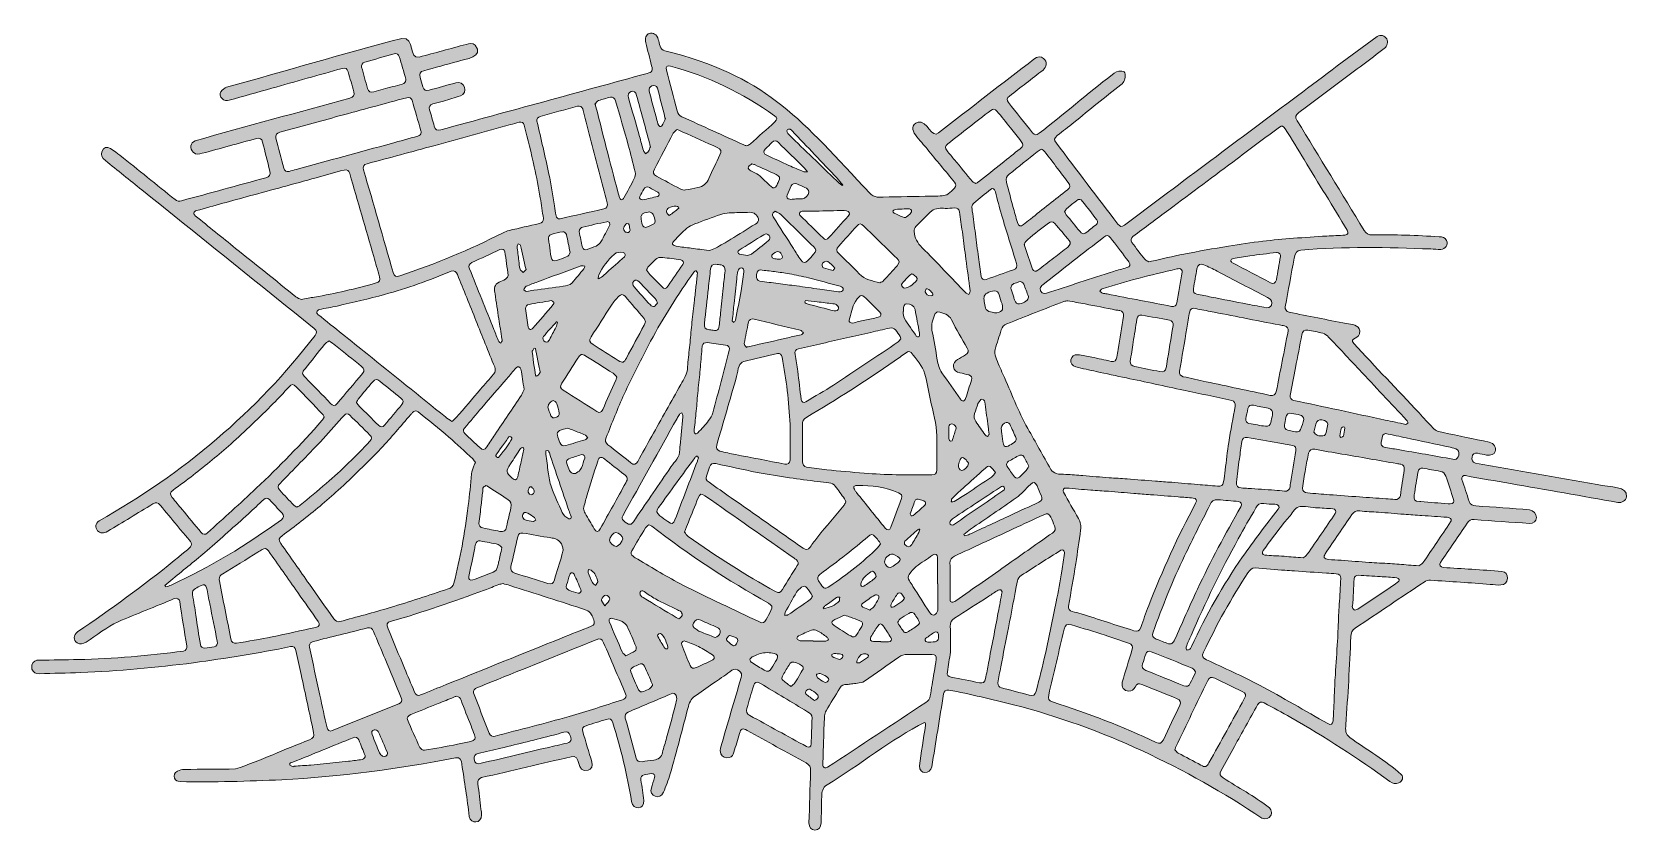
# Model space of a CAD drawing. Header units: centimetres. Extents: x 0 to 243, y -122 to 0.
import ezdxf

# ---------------------------------------------------------------- set-up
doc = ezdxf.new("R2010")
doc.units = ezdxf.units.CM
doc.header["$MEASUREMENT"] = 0
doc.layers.add('Layer 1', color=7, linetype='Continuous', lineweight=0)

msp = doc.modelspace()

# ---------------------------------------------------------------- hatches: boundary and pattern name
at = {"layer": 'Layer 1', "true_color": 0x000000, "transparency": 33554687}
h = msp.add_hatch(color=18, dxfattribs=at)
h.dxf.hatch_style = 2
edge = h.paths.add_edge_path()
edge.add_spline(control_points=[(76.55, -48.82), (76.6, -49.24), (76.93, -51.65), (77.07, -52.39), (77.09, -52.51), (77.24, -52.57), (77.34, -52.48), (77.48, -52.37), (77.63, -52.18), (77.72, -52.04), (77.75, -51.99), (77.76, -51.93), (77.75, -51.87), (77.68, -51.38), (77.21, -49.07), (77.04, -48.34), (77.02, -48.24), (76.88, -48.22), (76.83, -48.31), (76.75, -48.48), (76.67, -48.56), (76.57, -48.71), (76.55, -48.74), (76.54, -48.78), (76.55, -48.82)], knot_values=[0, 0, 0, 0, 1, 1, 1, 2, 2, 2, 3, 3, 3, 4, 4, 4, 5, 5, 5, 6, 6, 6, 7, 7, 7, 8, 8, 8, 8], degree=3, periodic=0)
edge = h.paths.add_edge_path()
edge.add_spline(control_points=[(87.6, -87.51), (87.98, -87.05), (88.31, -86.8), (88.4, -86.47), (88.44, -86.33), (87.95, -85.83), (87.79, -85.87), (87.52, -85.93), (87.21, -86.26), (87.12, -86.55), (87.06, -86.74), (87.35, -87.05), (87.6, -87.51)], knot_values=[0, 0, 0, 0, 1, 1, 1, 2, 2, 2, 3, 3, 3, 4, 4, 4, 4], degree=3, periodic=0)
edge = h.paths.add_edge_path()
edge.add_spline(control_points=[(133.08, -39.07), (133.26, -39.3), (134.15, -38.85), (134.37, -38.67), (134.68, -38.41), (135.24, -37.96), (135.18, -37.64), (135.13, -37.42), (134.46, -36.87), (134.36, -36.93), (134, -37.14), (132.99, -38.22), (132.8, -38.59), (132.76, -38.67), (132.9, -38.85), (133.08, -39.07)], knot_values=[0, 0, 0, 0, 1, 1, 1, 2, 2, 2, 3, 3, 3, 4, 4, 4, 5, 5, 5, 5], degree=3, periodic=0)
edge = h.paths.add_edge_path()
edge.add_spline(control_points=[(71.41, -64.91), (71.74, -64.65), (73.23, -62.57), (73.46, -62.06), (73.53, -61.89), (73.13, -61.62), (73.02, -61.77), (72.74, -62.15), (71.31, -64.16), (71.02, -64.56), (70.92, -64.7), (71.28, -65.02), (71.41, -64.91)], knot_values=[0, 0, 0, 0, 1, 1, 1, 2, 2, 2, 3, 3, 3, 4, 4, 4, 4], degree=3, periodic=0)
edge = h.paths.add_edge_path()
edge.add_spline(control_points=[(107.63, -93.37), (107.67, -93.29), (107.76, -93.01), (107.8, -92.94), (107.91, -92.75), (107.84, -92.5), (107.64, -92.39), (107.44, -92.28), (106.81, -92.04), (106.61, -92.03), (106.44, -92.03), (106.08, -92.57), (106.14, -92.69), (106.23, -92.87), (106.79, -93.34), (107.04, -93.51), (107.24, -93.65), (107.51, -93.58), (107.63, -93.37)], knot_values=[0, 0, 0, 0, 1, 1, 1, 2, 2, 2, 3, 3, 3, 4, 4, 4, 5, 5, 5, 6, 6, 6, 6], degree=3, periodic=0)
edge = h.paths.add_edge_path()
edge.add_spline(control_points=[(137.32, -40.32), (137.36, -40.3), (137.53, -40.25), (137.58, -40.15), (137.62, -40.07), (137.52, -39.89), (137.44, -39.79), (137.29, -39.62), (137.12, -39.46), (136.94, -39.33), (136.83, -39.26), (136.58, -39.19), (136.56, -39.22), (136.47, -39.37), (136.37, -39.58), (136.42, -39.71), (136.55, -40.05), (136.8, -40.31), (137.32, -40.32)], knot_values=[0, 0, 0, 0, 1, 1, 1, 2, 2, 2, 3, 3, 3, 4, 4, 4, 5, 5, 5, 6, 6, 6, 6], degree=3, periodic=0)
edge = h.paths.add_edge_path()
edge.add_spline(control_points=[(75.96, -69.96), (75.94, -70.28), (76.04, -70.54), (76.38, -70.58), (76.64, -70.6), (76.95, -70.27), (76.87, -70.01), (76.8, -69.78), (76.63, -69.52), (76.43, -69.41), (76.22, -69.29), (75.96, -69.64), (75.96, -69.96)], knot_values=[0, 0, 0, 0, 1, 1, 1, 2, 2, 2, 3, 3, 3, 4, 4, 4, 4], degree=3, periodic=0)
edge = h.paths.add_edge_path()
edge.add_spline(control_points=[(200.33, -60.42), (200.28, -60.37), (200.21, -60.23), (200.15, -60.24), (200.02, -60.25), (199.83, -60.32), (199.8, -60.41), (199.68, -60.8), (199.6, -61.2), (199.54, -61.6), (199.53, -61.68), (199.67, -61.88), (199.7, -61.87), (199.84, -61.82), (200.04, -61.76), (200.08, -61.65), (200.19, -61.28), (200.24, -60.89), (200.33, -60.42)], knot_values=[0, 0, 0, 0, 1, 1, 1, 2, 2, 2, 3, 3, 3, 4, 4, 4, 5, 5, 5, 6, 6, 6, 6], degree=3, periodic=0)
edge = h.paths.add_edge_path()
edge.add_spline(control_points=[(91.49, -30.32), (91.44, -30.14), (91.41, -30.05), (91.39, -29.96), (91.33, -29.68), (91.38, -29.25), (90.99, -29.3), (90.79, -29.33), (90.58, -29.68), (90.49, -29.93), (90.44, -30.09), (90.56, -30.37), (90.69, -30.51), (90.79, -30.62), (91.04, -30.66), (91.21, -30.63), (91.32, -30.61), (91.41, -30.41), (91.49, -30.32)], knot_values=[0, 0, 0, 0, 1, 1, 1, 2, 2, 2, 3, 3, 3, 4, 4, 4, 5, 5, 5, 6, 6, 6, 6], degree=3, periodic=0)
edge = h.paths.add_edge_path()
edge.add_spline(control_points=[(122.54, -94.76), (122.49, -94.79), (122.32, -94.83), (122.21, -94.93), (122.16, -94.97), (122.19, -95.2), (122.25, -95.23), (122.6, -95.4), (122.97, -95.6), (123.35, -95.67), (123.5, -95.7), (123.83, -95.43), (123.86, -95.25), (123.91, -94.99), (123.66, -94.82), (123.36, -94.83), (123.12, -94.83), (122.89, -94.79), (122.54, -94.76)], knot_values=[0, 0, 0, 0, 1, 1, 1, 2, 2, 2, 3, 3, 3, 4, 4, 4, 5, 5, 5, 6, 6, 6, 6], degree=3, periodic=0)
edge = h.paths.add_edge_path()
edge.add_spline(control_points=[(114, -34.72), (114.54, -34.73), (114.75, -34.53), (114.64, -34.23), (114.37, -33.49), (113.91, -33.36), (113.32, -33.85), (113.28, -33.89), (113.22, -33.91), (113.19, -33.95), (113.12, -34.06), (113, -34.2), (113.03, -34.29), (113.06, -34.42), (113.19, -34.57), (113.31, -34.6), (113.56, -34.68), (113.83, -34.69), (114, -34.72)], knot_values=[0, 0, 0, 0, 1, 1, 1, 2, 2, 2, 3, 3, 3, 4, 4, 4, 5, 5, 5, 6, 6, 6, 6], degree=3, periodic=0)
edge = h.paths.add_edge_path()
edge.add_spline(control_points=[(127.16, -94.82), (126.73, -94.74), (126.28, -95.21), (126.02, -95.79), (125.96, -95.9), (125.98, -96.05), (125.97, -96.18), (126.11, -96.18), (126.28, -96.23), (126.39, -96.17), (126.81, -95.93), (127.23, -95.68), (127.64, -95.4), (127.71, -95.35), (127.76, -95.18), (127.75, -95.08), (127.74, -95), (127.63, -94.9), (127.54, -94.86), (127.44, -94.82), (127.32, -94.84), (127.16, -94.82)], knot_values=[0, 0, 0, 0, 1, 1, 1, 2, 2, 2, 3, 3, 3, 4, 4, 4, 5, 5, 5, 6, 6, 6, 7, 7, 7, 7], degree=3, periodic=0)
edge = h.paths.add_edge_path()
edge.add_spline(control_points=[(121.73, -98.69), (121.64, -98.58), (121.52, -98.37), (121.35, -98.26), (121.06, -98.08), (120.73, -97.92), (120.4, -97.83), (120.24, -97.78), (120.03, -97.9), (119.84, -97.94), (119.89, -98.11), (119.88, -98.36), (120, -98.45), (120.32, -98.72), (120.68, -98.94), (121.05, -99.15), (121.28, -99.28), (121.72, -99.02), (121.73, -98.69)], knot_values=[0, 0, 0, 0, 1, 1, 1, 2, 2, 2, 3, 3, 3, 4, 4, 4, 5, 5, 5, 6, 6, 6, 6], degree=3, periodic=0)
edge = h.paths.add_edge_path()
edge.add_spline(control_points=[(98.88, -26.96), (98.87, -26.91), (98.86, -26.85), (98.85, -26.8), (98.73, -26.74), (98.6, -26.62), (98.49, -26.63), (98.11, -26.68), (97.7, -26.72), (97.36, -26.88), (97.17, -26.97), (96.98, -27.3), (97, -27.51), (97.01, -27.71), (97.41, -28.07), (97.44, -28.05), (97.94, -27.72), (98.41, -27.34), (98.88, -26.96)], knot_values=[0, 0, 0, 0, 1, 1, 1, 2, 2, 2, 3, 3, 3, 4, 4, 4, 5, 5, 5, 6, 6, 6, 6], degree=3, periodic=0)
edge = h.paths.add_edge_path()
edge.add_spline(control_points=[(96.09, -91.71), (95.72, -91.8), (95.58, -91.97), (95.7, -92.2), (96.03, -92.81), (96.38, -93.39), (96.76, -93.97), (96.81, -94.05), (97.03, -94.03), (97.17, -94.05), (97.19, -93.94), (97.25, -93.82), (97.21, -93.73), (97.05, -93.26), (96.91, -92.78), (96.68, -92.35), (96.54, -92.09), (96.27, -91.89), (96.09, -91.71)], knot_values=[0, 0, 0, 0, 1, 1, 1, 2, 2, 2, 3, 3, 3, 4, 4, 4, 5, 5, 5, 6, 6, 6, 6], degree=3, periodic=0)
edge = h.paths.add_edge_path()
edge.add_spline(control_points=[(122.39, -36.44), (122.46, -36.33), (122.66, -36.09), (122.63, -36.06), (122.29, -35.7), (121.95, -35.34), (121.56, -35.06), (121.33, -34.89), (120.75, -35.2), (120.69, -35.53), (120.66, -35.69), (120.8, -35.99), (120.94, -36.04), (121.36, -36.21), (121.82, -36.29), (122.39, -36.44)], knot_values=[0, 0, 0, 0, 1, 1, 1, 2, 2, 2, 3, 3, 3, 4, 4, 4, 5, 5, 5, 5], degree=3, periodic=0)
edge = h.paths.add_edge_path()
edge.add_spline(control_points=[(120.89, -87.83), (120.92, -87.87), (120.95, -87.91), (120.97, -87.95), (121.82, -87.68), (122.7, -87.51), (123.34, -86.77), (123.35, -86.75), (123.37, -86.72), (123.37, -86.7), (123.38, -86.53), (123.38, -86.35), (123.38, -86.18), (123.22, -86.2), (123.04, -86.17), (122.92, -86.25), (122.35, -86.63), (121.79, -87.03), (121.24, -87.45), (121.1, -87.55), (121, -87.7), (120.89, -87.83)], knot_values=[0, 0, 0, 0, 1, 1, 1, 2, 2, 2, 3, 3, 3, 4, 4, 4, 5, 5, 5, 6, 6, 6, 7, 7, 7, 7], degree=3, periodic=0)
edge = h.paths.add_edge_path()
edge.add_spline(control_points=[(76.77, -74.65), (76.85, -74.61), (76.99, -74.55), (77.13, -74.48), (77.05, -74.34), (77.01, -74.17), (76.9, -74.08), (76.58, -73.82), (76.25, -73.58), (75.89, -73.38), (75.74, -73.3), (75.45, -73.24), (75.35, -73.32), (75.19, -73.45), (75.03, -73.73), (75.06, -73.92), (75.08, -74.11), (75.3, -74.36), (75.49, -74.43), (75.87, -74.56), (76.28, -74.57), (76.77, -74.65)], knot_values=[0, 0, 0, 0, 1, 1, 1, 2, 2, 2, 3, 3, 3, 4, 4, 4, 5, 5, 5, 6, 6, 6, 7, 7, 7, 7], degree=3, periodic=0)
edge = h.paths.add_edge_path()
edge.add_spline(control_points=[(86.54, -83.86), (86.42, -83.08), (86.13, -82.52), (85.52, -82.09), (85.41, -82.01), (85.25, -82.02), (85.11, -81.98), (85.1, -82.13), (85.05, -82.29), (85.09, -82.42), (85.28, -82.95), (85.48, -83.48), (85.73, -83.98), (85.82, -84.16), (86.07, -84.26), (86.24, -84.39), (86.34, -84.21), (86.44, -84.04), (86.54, -83.86)], knot_values=[0, 0, 0, 0, 1, 1, 1, 2, 2, 2, 3, 3, 3, 4, 4, 4, 5, 5, 5, 6, 6, 6, 6], degree=3, periodic=0)
edge = h.paths.add_edge_path()
edge.add_spline(control_points=[(119.56, -101.93), (119.8, -101.74), (120.02, -101.65), (120.09, -101.49), (120.15, -101.37), (120.08, -101.09), (119.97, -101), (119.62, -100.7), (119.24, -100.42), (118.83, -100.22), (118.7, -100.15), (118.41, -100.3), (118.26, -100.43), (118.17, -100.51), (118.15, -100.85), (118.23, -100.91), (118.64, -101.27), (119.09, -101.58), (119.56, -101.93)], knot_values=[0, 0, 0, 0, 1, 1, 1, 2, 2, 2, 3, 3, 3, 4, 4, 4, 5, 5, 5, 6, 6, 6, 6], degree=3, periodic=0)
edge = h.paths.add_edge_path()
edge.add_spline(control_points=[(143, -65.78), (142.87, -65.61), (142.68, -65.34), (142.46, -65.1), (142.21, -64.83), (141.86, -64.9), (141.73, -65.24), (141.63, -65.5), (141.54, -65.77), (141.48, -66.04), (141.39, -66.44), (141.65, -66.85), (141.99, -66.88), (142.32, -66.91), (142.99, -66.29), (143, -65.78)], knot_values=[0, 0, 0, 0, 1, 1, 1, 2, 2, 2, 3, 3, 3, 4, 4, 4, 5, 5, 5, 5], degree=3, periodic=0)
edge = h.paths.add_edge_path()
edge.add_spline(control_points=[(140.51, -62.39), (140.7, -61.8), (140.85, -61.21), (141.07, -60.65), (141.19, -60.32), (141.05, -60.11), (140.84, -59.95), (140.71, -59.84), (140.48, -59.78), (140.32, -59.83), (140.06, -59.9), (139.98, -60.15), (139.99, -60.44), (140.02, -60.95), (140.03, -61.46), (140.02, -61.98), (140.01, -62.33), (140.12, -62.49), (140.51, -62.39)], knot_values=[0, 0, 0, 0, 1, 1, 1, 2, 2, 2, 3, 3, 3, 4, 4, 4, 5, 5, 5, 6, 6, 6, 6], degree=3, periodic=0)
edge = h.paths.add_edge_path()
edge.add_spline(control_points=[(137.27, -93.02), (138.3, -93.04), (138.55, -92.78), (138.42, -91.84), (138.37, -91.54), (138.08, -91.36), (137.85, -91.51), (137.39, -91.81), (136.94, -92.12), (136.5, -92.45), (136.42, -92.51), (136.36, -92.68), (136.39, -92.78), (136.41, -92.87), (136.54, -92.99), (136.63, -93.01), (136.84, -93.05), (137.05, -93.02), (137.27, -93.02)], knot_values=[0, 0, 0, 0, 1, 1, 1, 2, 2, 2, 3, 3, 3, 4, 4, 4, 5, 5, 5, 6, 6, 6, 6], degree=3, periodic=0)
edge = h.paths.add_edge_path()
edge.add_spline(control_points=[(133.26, -86.36), (133.11, -86.12), (133.01, -85.9), (132.87, -85.72), (132.66, -85.44), (132.32, -85.44), (132.13, -85.73), (131.81, -86.23), (131.5, -86.73), (131.22, -87.25), (131.16, -87.37), (131.2, -87.54), (131.2, -87.69), (131.34, -87.68), (131.51, -87.72), (131.62, -87.66), (132.04, -87.41), (132.46, -87.15), (132.86, -86.87), (133.02, -86.76), (133.11, -86.56), (133.26, -86.36)], knot_values=[0, 0, 0, 0, 1, 1, 1, 2, 2, 2, 3, 3, 3, 4, 4, 4, 5, 5, 5, 6, 6, 6, 7, 7, 7, 7], degree=3, periodic=0)
edge = h.paths.add_edge_path()
edge.add_spline(control_points=[(135.58, -75.83), (135.43, -75.85), (135.38, -75.84), (135.35, -75.87), (134.66, -76.46), (133.95, -77.05), (133.29, -77.67), (133.2, -77.75), (133.24, -78.1), (133.34, -78.23), (133.63, -78.62), (134.09, -78.59), (134.35, -78.17), (134.73, -77.58), (135.08, -76.97), (135.43, -76.35), (135.5, -76.22), (135.52, -76.05), (135.58, -75.83)], knot_values=[0, 0, 0, 0, 1, 1, 1, 2, 2, 2, 3, 3, 3, 4, 4, 4, 5, 5, 5, 6, 6, 6, 6], degree=3, periodic=0)
edge = h.paths.add_edge_path()
edge.add_spline(control_points=[(80.42, -44.3), (80.3, -44.28), (80.27, -44.27), (80.27, -44.27), (79.6, -45.01), (78.91, -45.73), (78.27, -46.5), (78.08, -46.71), (78.27, -47.21), (78.52, -47.32), (78.85, -47.46), (79.04, -47.26), (79.18, -46.98), (79.5, -46.35), (79.85, -45.74), (80.16, -45.1), (80.28, -44.86), (80.33, -44.58), (80.42, -44.3)], knot_values=[0, 0, 0, 0, 1, 1, 1, 2, 2, 2, 3, 3, 3, 4, 4, 4, 5, 5, 5, 6, 6, 6, 6], degree=3, periodic=0)
edge = h.paths.add_edge_path()
edge.add_spline(control_points=[(133.22, -27.07), (132.82, -27.09), (132.32, -27.1), (131.81, -27.16), (131.7, -27.17), (131.52, -27.29), (131.5, -27.4), (131.47, -27.49), (131.6, -27.68), (131.7, -27.73), (132.11, -27.93), (132.55, -28.09), (132.96, -28.29), (133.27, -28.43), (133.53, -28.36), (133.76, -28.14), (133.92, -27.99), (134.07, -27.84), (134.21, -27.68), (134.44, -27.43), (134.34, -27.13), (134, -27.07), (133.78, -27.04), (133.55, -27.07), (133.22, -27.07)], knot_values=[0, 0, 0, 0, 1, 1, 1, 2, 2, 2, 3, 3, 3, 4, 4, 4, 5, 5, 5, 6, 6, 6, 7, 7, 7, 8, 8, 8, 8], degree=3, periodic=0)
edge = h.paths.add_edge_path()
edge.add_spline(control_points=[(128.94, -83.03), (128.95, -82.5), (128.43, -82.08), (128.14, -82.31), (127.5, -82.8), (126.84, -83.29), (126.62, -84.14), (126.59, -84.26), (126.6, -84.45), (126.68, -84.52), (126.75, -84.58), (126.95, -84.56), (127.05, -84.5), (127.59, -84.15), (128.13, -83.79), (128.65, -83.4), (128.8, -83.3), (128.88, -83.11), (128.94, -83.03)], knot_values=[0, 0, 0, 0, 1, 1, 1, 2, 2, 2, 3, 3, 3, 4, 4, 4, 5, 5, 5, 6, 6, 6, 6], degree=3, periodic=0)
edge = h.paths.add_edge_path()
edge.add_spline(control_points=[(90.35, -77.32), (90.37, -76.97), (89.72, -76.37), (89.3, -76.35), (88.97, -76.32), (88.34, -77.07), (88.32, -77.51), (88.31, -77.83), (89, -78.44), (89.4, -78.46), (89.71, -78.47), (90.32, -77.74), (90.35, -77.32)], knot_values=[0, 0, 0, 0, 1, 1, 1, 2, 2, 2, 3, 3, 3, 4, 4, 4, 4], degree=3, periodic=0)
edge = h.paths.add_edge_path()
edge.add_spline(control_points=[(75.62, -36.29), (75.33, -35), (75.06, -33.8), (74.77, -32.61), (74.74, -32.51), (74.52, -32.46), (74.4, -32.39), (74.35, -32.51), (74.24, -32.64), (74.25, -32.76), (74.33, -33.5), (74.43, -34.23), (74.53, -34.96), (74.58, -35.39), (74.6, -35.82), (74.72, -36.23), (74.78, -36.44), (75.03, -36.59), (75.19, -36.76), (75.35, -36.59), (75.5, -36.43), (75.62, -36.29)], knot_values=[0, 0, 0, 0, 1, 1, 1, 2, 2, 2, 3, 3, 3, 4, 4, 4, 5, 5, 5, 6, 6, 6, 7, 7, 7, 7], degree=3, periodic=0)
edge = h.paths.add_edge_path()
edge.add_spline(control_points=[(134.13, -73.51), (134.19, -73.63), (134.22, -73.77), (134.29, -73.81), (134.37, -73.85), (134.52, -73.81), (134.59, -73.75), (135.18, -73.24), (135.77, -72.73), (136.34, -72.2), (136.57, -71.98), (136.5, -71.69), (136.2, -71.54), (135.99, -71.44), (135.76, -71.37), (135.53, -71.3), (135.23, -71.19), (134.95, -71.3), (134.84, -71.55), (134.57, -72.19), (134.37, -72.85), (134.13, -73.51)], knot_values=[0, 0, 0, 0, 1, 1, 1, 2, 2, 2, 3, 3, 3, 4, 4, 4, 5, 5, 5, 6, 6, 6, 7, 7, 7, 7], degree=3, periodic=0)
edge = h.paths.add_edge_path()
edge.add_spline(control_points=[(78.96, -57.26), (79.1, -57.66), (79.21, -58.13), (79.42, -58.55), (79.55, -58.83), (79.83, -58.99), (80.17, -58.84), (80.47, -58.7), (80.75, -58.51), (80.69, -58.15), (80.6, -57.67), (80.48, -57.18), (80.29, -56.73), (80.2, -56.51), (79.9, -56.23), (79.73, -56.26), (79.5, -56.3), (79.29, -56.57), (79.1, -56.78), (79.01, -56.87), (79.02, -57.04), (78.96, -57.26)], knot_values=[0, 0, 0, 0, 1, 1, 1, 2, 2, 2, 3, 3, 3, 4, 4, 4, 5, 5, 5, 6, 6, 6, 7, 7, 7, 7], degree=3, periodic=0)
edge = h.paths.add_edge_path()
edge.add_spline(control_points=[(127.97, -88.15), (128.16, -88), (128.41, -87.88), (128.56, -87.67), (128.84, -87.29), (129.08, -86.87), (129.29, -86.44), (129.36, -86.3), (129.36, -85.99), (129.28, -85.93), (129.15, -85.83), (128.86, -85.79), (128.73, -85.87), (128.11, -86.25), (127.51, -86.68), (126.92, -87.09), (126.66, -87.28), (126.67, -87.54), (126.91, -87.69), (127.21, -87.88), (127.57, -87.98), (127.97, -88.15)], knot_values=[0, 0, 0, 0, 1, 1, 1, 2, 2, 2, 3, 3, 3, 4, 4, 4, 5, 5, 5, 6, 6, 6, 7, 7, 7, 7], degree=3, periodic=0)
edge = h.paths.add_edge_path()
edge.add_spline(control_points=[(131.14, -81.69), (131.35, -81.55), (131.64, -81.37), (131.93, -81.18), (132.84, -80.56), (132.82, -80.32), (131.85, -79.79), (131.36, -79.52), (131.15, -79.55), (130.72, -79.93), (130.59, -80.04), (130.43, -80.15), (130.37, -80.29), (130.28, -80.51), (130.18, -80.8), (130.25, -80.99), (130.39, -81.31), (130.58, -81.67), (131.14, -81.69)], knot_values=[0, 0, 0, 0, 1, 1, 1, 2, 2, 2, 3, 3, 3, 4, 4, 4, 5, 5, 5, 6, 6, 6, 6], degree=3, periodic=0)
edge = h.paths.add_edge_path()
edge.add_spline(control_points=[(93.39, -25.69), (94.12, -25.52), (94.91, -25.35), (95.69, -25.15), (95.79, -25.13), (95.91, -24.95), (95.91, -24.84), (95.91, -24.73), (95.8, -24.58), (95.69, -24.52), (95.27, -24.27), (94.83, -24.05), (94.4, -23.81), (94.04, -23.6), (93.76, -23.73), (93.57, -24.04), (93.35, -24.39), (93.16, -24.78), (92.97, -25.16), (92.83, -25.45), (93, -25.69), (93.39, -25.69)], knot_values=[0, 0, 0, 0, 1, 1, 1, 2, 2, 2, 3, 3, 3, 4, 4, 4, 5, 5, 5, 6, 6, 6, 7, 7, 7, 7], degree=3, periodic=0)
edge = h.paths.add_edge_path()
edge.add_spline(control_points=[(118.16, -40.99), (117.99, -41.36), (118.19, -41.45), (118.43, -41.51), (119.8, -41.87), (121.17, -42.24), (122.54, -42.59), (122.9, -42.69), (123.14, -42.42), (123.22, -42.17), (123.26, -42.03), (123, -41.76), (122.83, -41.61), (122.71, -41.52), (122.5, -41.54), (122.34, -41.51), (121.55, -41.41), (120.76, -41.3), (119.97, -41.2), (119.36, -41.12), (118.75, -41.06), (118.16, -40.99)], knot_values=[0, 0, 0, 0, 1, 1, 1, 2, 2, 2, 3, 3, 3, 4, 4, 4, 5, 5, 5, 6, 6, 6, 7, 7, 7, 7], degree=3, periodic=0)
edge = h.paths.add_edge_path()
edge.add_spline(control_points=[(95.29, -28.95), (95.19, -28.58), (95.15, -28.21), (94.98, -27.91), (94.88, -27.72), (94.56, -27.49), (94.4, -27.53), (93.94, -27.65), (93.34, -27.54), (93.14, -28.18), (93.12, -28.23), (93.12, -28.3), (93.13, -28.35), (93.19, -28.74), (93.22, -29.14), (93.34, -29.52), (93.4, -29.68), (93.68, -29.91), (93.8, -29.88), (94.24, -29.75), (94.67, -29.55), (95.09, -29.34), (95.2, -29.28), (95.23, -29.08), (95.29, -28.95)], knot_values=[0, 0, 0, 0, 1, 1, 1, 2, 2, 2, 3, 3, 3, 4, 4, 4, 5, 5, 5, 6, 6, 6, 7, 7, 7, 8, 8, 8, 8], degree=3, periodic=0)
edge = h.paths.add_edge_path()
edge.add_spline(control_points=[(195.56, -61.06), (195.72, -61.21), (195.87, -61.42), (196.08, -61.54), (196.24, -61.63), (196.46, -61.61), (196.65, -61.64), (197.1, -61.7), (197.39, -61.52), (197.48, -61.1), (197.56, -60.77), (197.6, -60.44), (197.67, -60.11), (197.77, -59.69), (197.6, -59.44), (197.23, -59.29), (196.64, -59.07), (196.22, -59.12), (196.05, -59.51), (195.85, -59.97), (195.74, -60.47), (195.56, -61.06)], knot_values=[0, 0, 0, 0, 1, 1, 1, 2, 2, 2, 3, 3, 3, 4, 4, 4, 5, 5, 5, 6, 6, 6, 7, 7, 7, 7], degree=3, periodic=0)
edge = h.paths.add_edge_path()
edge.add_spline(control_points=[(83.54, -85.59), (83.89, -85.63), (84.09, -85.35), (83.96, -85.03), (83.63, -84.25), (83.3, -83.47), (82.94, -82.71), (82.89, -82.59), (82.7, -82.47), (82.57, -82.46), (82.48, -82.46), (82.33, -82.63), (82.29, -82.75), (82.11, -83.27), (81.97, -83.8), (81.8, -84.33), (81.66, -84.72), (81.84, -84.98), (82.15, -85.12), (82.61, -85.32), (83.1, -85.45), (83.54, -85.59)], knot_values=[0, 0, 0, 0, 1, 1, 1, 2, 2, 2, 3, 3, 3, 4, 4, 4, 5, 5, 5, 6, 6, 6, 7, 7, 7, 7], degree=3, periodic=0)
edge = h.paths.add_edge_path()
edge.add_spline(control_points=[(54.54, -109.97), (54.53, -109.95), (54.52, -109.91), (54.5, -109.87), (54.05, -108.79), (53.61, -107.71), (53.12, -106.65), (53.04, -106.48), (52.66, -106.32), (52.48, -106.37), (52.17, -106.46), (52.04, -106.77), (52.18, -107.12), (52.56, -108.04), (52.92, -108.98), (53.32, -109.89), (53.41, -110.1), (53.6, -110.29), (53.78, -110.42), (54.05, -110.6), (54.52, -110.31), (54.54, -109.97)], knot_values=[0, 0, 0, 0, 1, 1, 1, 2, 2, 2, 3, 3, 3, 4, 4, 4, 5, 5, 5, 6, 6, 6, 7, 7, 7, 7], degree=3, periodic=0)
edge = h.paths.add_edge_path()
edge.add_spline(control_points=[(84.05, -64.48), (83.47, -64.67), (82.79, -64.85), (82.15, -65.1), (81.87, -65.21), (81.71, -65.49), (81.85, -65.85), (81.99, -66.2), (82.06, -66.59), (82.24, -66.92), (82.34, -67.12), (82.57, -67.33), (82.78, -67.37), (83.19, -67.46), (83.92, -66.92), (84.07, -66.49), (84.24, -66), (84.4, -65.5), (84.55, -65), (84.63, -64.72), (84.43, -64.47), (84.05, -64.48)], knot_values=[0, 0, 0, 0, 1, 1, 1, 2, 2, 2, 3, 3, 3, 4, 4, 4, 5, 5, 5, 6, 6, 6, 7, 7, 7, 7], degree=3, periodic=0)
edge = h.paths.add_edge_path()
edge.add_spline(control_points=[(95.63, -41.35), (95.5, -41.1), (95.44, -40.9), (95.31, -40.76), (94.5, -39.89), (93.67, -39.03), (92.85, -38.16), (92.61, -37.91), (92.33, -37.8), (92.04, -38.06), (91.79, -38.27), (91.82, -38.64), (92.08, -38.93), (92.9, -39.86), (93.71, -40.79), (94.55, -41.69), (94.68, -41.84), (95, -41.98), (95.14, -41.91), (95.34, -41.82), (95.47, -41.55), (95.63, -41.35)], knot_values=[0, 0, 0, 0, 1, 1, 1, 2, 2, 2, 3, 3, 3, 4, 4, 4, 5, 5, 5, 6, 6, 6, 7, 7, 7, 7], degree=3, periodic=0)
edge = h.paths.add_edge_path()
edge.add_spline(control_points=[(86.6, -37.72), (86.84, -37.59), (86.98, -37.54), (87.1, -37.45), (87.37, -37.23), (87.64, -37), (87.9, -36.76), (88.8, -35.96), (89.7, -35.16), (90.59, -34.35), (90.68, -34.27), (90.77, -34.09), (90.74, -34), (90.7, -33.87), (90.54, -33.72), (90.43, -33.71), (89.94, -33.65), (89.43, -33.59), (89.03, -33.98), (88.09, -34.91), (87.19, -35.87), (86.7, -37.14), (86.65, -37.29), (86.64, -37.45), (86.6, -37.72)], knot_values=[0, 0, 0, 0, 1, 1, 1, 2, 2, 2, 3, 3, 3, 4, 4, 4, 5, 5, 5, 6, 6, 6, 7, 7, 7, 8, 8, 8, 8], degree=3, periodic=0)
edge = h.paths.add_edge_path()
edge.add_spline(control_points=[(129.65, -92.95), (129.65, -92.96), (129.65, -92.98), (129.65, -92.99), (130.04, -92.99), (130.43, -93.01), (130.83, -92.99), (131.19, -92.98), (131.36, -92.64), (131.17, -92.34), (130.8, -91.75), (130.42, -91.15), (130.02, -90.56), (129.74, -90.15), (129.45, -90.17), (129.17, -90.59), (128.82, -91.14), (128.48, -91.7), (128.14, -92.25), (127.93, -92.6), (128.11, -92.93), (128.51, -92.95), (128.89, -92.96), (129.27, -92.95), (129.65, -92.95)], knot_values=[0, 0, 0, 0, 1, 1, 1, 2, 2, 2, 3, 3, 3, 4, 4, 4, 5, 5, 5, 6, 6, 6, 7, 7, 7, 8, 8, 8, 8], degree=3, periodic=0)
edge = h.paths.add_edge_path()
edge.add_spline(control_points=[(119.36, -92.86), (119.36, -92.87), (119.36, -92.87), (119.36, -92.88), (120, -92.88), (120.63, -92.9), (121.27, -92.87), (121.41, -92.87), (121.54, -92.73), (121.68, -92.66), (121.61, -92.52), (121.56, -92.34), (121.45, -92.26), (120.97, -91.92), (120.49, -91.57), (119.97, -91.3), (119.72, -91.18), (119.36, -91.13), (119.1, -91.22), (118.42, -91.46), (117.76, -91.79), (117.1, -92.1), (116.99, -92.16), (116.86, -92.33), (116.87, -92.45), (116.87, -92.56), (117.02, -92.7), (117.14, -92.76), (117.29, -92.83), (117.47, -92.85), (117.63, -92.85), (118.21, -92.86), (118.79, -92.86), (119.36, -92.86)], knot_values=[0, 0, 0, 0, 1, 1, 1, 2, 2, 2, 3, 3, 3, 4, 4, 4, 5, 5, 5, 6, 6, 6, 7, 7, 7, 8, 8, 8, 9, 9, 9, 10, 10, 10, 11, 11, 11, 11], degree=3, periodic=0)
edge = h.paths.add_edge_path()
edge.add_spline(control_points=[(150.27, -62.23), (150.27, -62.07), (150.28, -62.04), (150.27, -62.01), (149.94, -61.29), (149.65, -60.55), (149.28, -59.86), (149.13, -59.58), (148.82, -59.48), (148.48, -59.7), (148.08, -59.96), (147.92, -60.3), (148, -60.79), (148.02, -60.94), (148.05, -61.1), (148.07, -61.25), (148.15, -61.79), (148.21, -62.34), (148.33, -62.88), (148.41, -63.27), (148.67, -63.37), (149.02, -63.18), (149.33, -63.02), (149.65, -62.86), (149.93, -62.65), (150.1, -62.53), (150.2, -62.32), (150.27, -62.23)], knot_values=[0, 0, 0, 0, 1, 1, 1, 2, 2, 2, 3, 3, 3, 4, 4, 4, 5, 5, 5, 6, 6, 6, 7, 7, 7, 8, 8, 8, 9, 9, 9, 9], degree=3, periodic=0)
edge = h.paths.add_edge_path()
edge.add_spline(control_points=[(116.15, -25.6), (116.38, -25.58), (116.65, -25.55), (116.92, -25.54), (117.18, -25.53), (117.45, -25.53), (117.72, -25.52), (118.11, -25.49), (118.67, -24.95), (118.68, -24.52), (118.69, -24.13), (118.4, -23.93), (118.07, -23.79), (117.66, -23.62), (117.25, -23.42), (116.84, -23.25), (116.5, -23.1), (116.16, -23.22), (116, -23.55), (115.79, -24.01), (115.59, -24.48), (115.39, -24.95), (115.25, -25.28), (115.43, -25.57), (115.78, -25.6), (115.89, -25.61), (116.01, -25.6), (116.15, -25.6)], knot_values=[0, 0, 0, 0, 1, 1, 1, 2, 2, 2, 3, 3, 3, 4, 4, 4, 5, 5, 5, 6, 6, 6, 7, 7, 7, 8, 8, 8, 9, 9, 9, 9], degree=3, periodic=0)
edge = h.paths.add_edge_path()
edge.add_spline(control_points=[(75.31, -63.64), (75.25, -63.55), (75.18, -63.38), (75.11, -63.38), (75, -63.37), (74.84, -63.45), (74.78, -63.55), (74.27, -64.32), (73.76, -65.11), (73.27, -65.9), (72.52, -67.09), (72.53, -67.1), (73.53, -68.08), (73.93, -68.47), (74.22, -68.4), (74.35, -67.85), (74.54, -67.08), (74.69, -66.31), (74.87, -65.54), (75.01, -64.92), (75.15, -64.3), (75.31, -63.64)], knot_values=[0, 0, 0, 0, 1, 1, 1, 2, 2, 2, 3, 3, 3, 4, 4, 4, 5, 5, 5, 6, 6, 6, 7, 7, 7, 7], degree=3, periodic=0)
edge = h.paths.add_edge_path()
edge.add_spline(control_points=[(152.13, -40.5), (152.13, -40.48), (152.13, -40.43), (152.12, -40.39), (151.89, -39.77), (151.67, -39.14), (151.41, -38.53), (151.28, -38.24), (151.01, -38.04), (150.68, -38.18), (150.2, -38.38), (149.56, -38.38), (149.43, -39.08), (149.42, -39.14), (149.48, -39.21), (149.5, -39.28), (149.63, -39.69), (149.75, -40.09), (149.88, -40.5), (149.94, -40.67), (149.99, -40.85), (150.06, -41.02), (150.18, -41.33), (150.38, -41.57), (150.75, -41.51), (151.55, -41.37), (152.14, -40.94), (152.13, -40.5)], knot_values=[0, 0, 0, 0, 1, 1, 1, 2, 2, 2, 3, 3, 3, 4, 4, 4, 5, 5, 5, 6, 6, 6, 7, 7, 7, 8, 8, 8, 9, 9, 9, 9], degree=3, periodic=0)
edge = h.paths.add_edge_path()
edge.add_spline(control_points=[(107.03, -44.1), (107.07, -44.14), (107.16, -44.25), (107.26, -44.35), (107.35, -44.24), (107.5, -44.14), (107.52, -44.01), (107.81, -42.53), (108.1, -41.05), (108.36, -39.56), (108.53, -38.6), (108.66, -37.63), (108.8, -36.66), (108.85, -36.33), (108.69, -36.04), (108.39, -36.03), (108.21, -36.03), (107.94, -36.31), (107.87, -36.52), (107.75, -36.89), (107.74, -37.3), (107.7, -37.69), (107.56, -38.95), (107.43, -40.21), (107.3, -41.47), (107.22, -42.31), (107.13, -43.14), (107.03, -44.1)], knot_values=[0, 0, 0, 0, 1, 1, 1, 2, 2, 2, 3, 3, 3, 4, 4, 4, 5, 5, 5, 6, 6, 6, 7, 7, 7, 8, 8, 8, 9, 9, 9, 9], degree=3, periodic=0)
edge = h.paths.add_edge_path()
edge.add_spline(control_points=[(104.42, -92.32), (104.79, -92.27), (105.07, -92.01), (105.18, -91.56), (105.28, -91.15), (105, -90.95), (104.71, -90.81), (103.89, -90.43), (103.05, -90.07), (102.22, -89.7), (101.71, -89.48), (101.37, -89.62), (101.11, -90.16), (100.93, -90.53), (101.05, -90.81), (101.51, -91.08), (101.71, -91.2), (101.89, -91.34), (102.09, -91.42), (102.87, -91.73), (103.64, -92.02), (104.42, -92.32)], knot_values=[0, 0, 0, 0, 1, 1, 1, 2, 2, 2, 3, 3, 3, 4, 4, 4, 5, 5, 5, 6, 6, 6, 7, 7, 7, 7], degree=3, periodic=0)
edge = h.paths.add_edge_path()
edge.add_spline(control_points=[(98.9, -89.49), (99.07, -89.32), (99.31, -89.18), (99.4, -88.98), (99.46, -88.85), (99.35, -88.57), (99.23, -88.44), (99.1, -88.29), (98.88, -88.22), (98.7, -88.13), (97.57, -87.58), (96.43, -87.05), (95.32, -86.46), (94.72, -86.14), (94.18, -85.7), (93.61, -85.31), (93.37, -85.14), (93.11, -85.19), (92.99, -85.41), (92.92, -85.54), (92.99, -85.8), (93.08, -85.96), (93.15, -86.09), (93.33, -86.18), (93.47, -86.26), (95.14, -87.27), (96.82, -88.28), (98.49, -89.28), (98.6, -89.34), (98.71, -89.39), (98.9, -89.49)], knot_values=[0, 0, 0, 0, 1, 1, 1, 2, 2, 2, 3, 3, 3, 4, 4, 4, 5, 5, 5, 6, 6, 6, 7, 7, 7, 8, 8, 8, 9, 9, 9, 10, 10, 10, 10], degree=3, periodic=0)
edge = h.paths.add_edge_path()
edge.add_spline(control_points=[(133.42, -91.58), (133.51, -91.57), (133.61, -91.57), (133.67, -91.53), (134.22, -91.19), (134.77, -90.86), (135.29, -90.47), (135.52, -90.3), (135.62, -90.02), (135.4, -89.72), (135.2, -89.45), (135.05, -89.14), (134.86, -88.86), (134.59, -88.47), (134.29, -88.42), (133.89, -88.67), (133.45, -88.94), (132.99, -89.2), (132.58, -89.51), (132.41, -89.65), (132.2, -90), (132.26, -90.12), (132.52, -90.62), (132.86, -91.06), (133.19, -91.51), (133.23, -91.57), (133.34, -91.56), (133.42, -91.58)], knot_values=[0, 0, 0, 0, 1, 1, 1, 2, 2, 2, 3, 3, 3, 4, 4, 4, 5, 5, 5, 6, 6, 6, 7, 7, 7, 8, 8, 8, 9, 9, 9, 9], degree=3, periodic=0)
edge = h.paths.add_edge_path()
edge.add_spline(control_points=[(194.05, -59.11), (194, -58.75), (193.82, -58.53), (193.5, -58.46), (193.08, -58.37), (192.66, -58.28), (192.23, -58.2), (191.72, -58.1), (191.41, -58.33), (191.32, -58.85), (191.26, -59.23), (191.2, -59.6), (191.12, -59.97), (191.04, -60.39), (191.23, -60.7), (191.63, -60.78), (191.92, -60.83), (192.2, -60.9), (192.49, -60.94), (192.9, -61.01), (193.37, -61.13), (193.58, -60.63), (193.79, -60.14), (193.9, -59.61), (194.05, -59.11)], knot_values=[0, 0, 0, 0, 1, 1, 1, 2, 2, 2, 3, 3, 3, 4, 4, 4, 5, 5, 5, 6, 6, 6, 7, 7, 7, 8, 8, 8, 8], degree=3, periodic=0)
edge = h.paths.add_edge_path()
edge.add_spline(control_points=[(109.37, -34.15), (109.53, -34.09), (109.77, -34.06), (109.94, -33.93), (110.81, -33.27), (111.68, -32.59), (112.53, -31.89), (112.76, -31.7), (112.89, -31.38), (112.63, -31.1), (112.4, -30.84), (112.14, -30.78), (111.81, -30.99), (110.57, -31.79), (109.31, -32.56), (108.07, -33.35), (107.97, -33.41), (107.87, -33.57), (107.89, -33.67), (107.91, -33.77), (108.04, -33.91), (108.15, -33.94), (108.53, -34.03), (108.92, -34.07), (109.37, -34.15)], knot_values=[0, 0, 0, 0, 1, 1, 1, 2, 2, 2, 3, 3, 3, 4, 4, 4, 5, 5, 5, 6, 6, 6, 7, 7, 7, 8, 8, 8, 8], degree=3, periodic=0)
edge = h.paths.add_edge_path()
edge.add_spline(control_points=[(123.74, -23.49), (123.77, -23.45), (123.8, -23.41), (123.84, -23.38), (123.55, -23.04), (123.28, -22.7), (122.98, -22.38), (120.71, -19.98), (118.43, -17.58), (116.15, -15.18), (116.05, -15.08), (115.95, -14.96), (115.82, -14.92), (115.7, -14.88), (115.5, -14.89), (115.42, -14.97), (115.34, -15.04), (115.31, -15.26), (115.36, -15.37), (115.42, -15.54), (115.56, -15.67), (115.69, -15.8), (118.09, -18.12), (120.49, -20.44), (122.89, -22.75), (123.16, -23.01), (123.45, -23.24), (123.74, -23.49)], knot_values=[0, 0, 0, 0, 1, 1, 1, 2, 2, 2, 3, 3, 3, 4, 4, 4, 5, 5, 5, 6, 6, 6, 7, 7, 7, 8, 8, 8, 9, 9, 9, 9], degree=3, periodic=0)
edge = h.paths.add_edge_path()
edge.add_spline(control_points=[(140.59, -75.23), (140.65, -75.19), (140.76, -75.13), (140.86, -75.06), (143.27, -73.41), (145.67, -71.76), (148.07, -70.11), (148.3, -69.96), (148.63, -69.8), (148.41, -69.46), (148.17, -69.08), (147.91, -69.42), (147.7, -69.55), (145.37, -71.07), (143.04, -72.6), (140.72, -74.14), (140.52, -74.27), (140.34, -74.47), (140.21, -74.68), (140.04, -74.93), (140.24, -75.23), (140.59, -75.23)], knot_values=[0, 0, 0, 0, 1, 1, 1, 2, 2, 2, 3, 3, 3, 4, 4, 4, 5, 5, 5, 6, 6, 6, 7, 7, 7, 7], degree=3, periodic=0)
edge = h.paths.add_edge_path()
edge.add_spline(control_points=[(110.02, -20.21), (109.87, -20.33), (109.58, -20.44), (109.5, -20.63), (109.37, -20.92), (109.6, -21.13), (109.86, -21.26), (110.25, -21.46), (110.68, -21.61), (111.01, -21.88), (111.68, -22.44), (112.3, -23.07), (112.94, -23.67), (113.28, -23.99), (113.57, -23.95), (113.79, -23.51), (113.89, -23.31), (113.97, -23.1), (114.07, -22.89), (114.33, -22.32), (114.26, -22.07), (113.7, -21.81), (112.63, -21.32), (111.56, -20.83), (110.49, -20.35), (110.38, -20.3), (110.25, -20.28), (110.02, -20.21)], knot_values=[0, 0, 0, 0, 1, 1, 1, 2, 2, 2, 3, 3, 3, 4, 4, 4, 5, 5, 5, 6, 6, 6, 7, 7, 7, 8, 8, 8, 9, 9, 9, 9], degree=3, periodic=0)
edge = h.paths.add_edge_path()
edge.add_spline(control_points=[(133.09, -42.69), (133.07, -42.7), (133.06, -42.7), (133.04, -42.7), (133.1, -43.05), (133.06, -43.46), (133.23, -43.73), (133.81, -44.67), (134.46, -45.57), (135.09, -46.47), (135.14, -46.54), (135.29, -46.58), (135.38, -46.56), (135.45, -46.55), (135.52, -46.43), (135.54, -46.34), (135.56, -46.23), (135.56, -46.11), (135.54, -46), (135.32, -44.79), (135.09, -43.58), (134.87, -42.37), (134.75, -41.74), (134.09, -41.53), (133.61, -41.52), (133.25, -41.51), (133.1, -41.82), (133.09, -42.48), (133.09, -42.55), (133.09, -42.62), (133.09, -42.69)], knot_values=[0, 0, 0, 0, 1, 1, 1, 2, 2, 2, 3, 3, 3, 4, 4, 4, 5, 5, 5, 6, 6, 6, 7, 7, 7, 8, 8, 8, 9, 9, 9, 10, 10, 10, 10], degree=3, periodic=0)
edge = h.paths.add_edge_path()
edge.add_spline(control_points=[(115.95, -99.79), (116.21, -99.56), (116.43, -99.43), (116.56, -99.24), (116.84, -98.83), (117.08, -98.39), (117.33, -97.97), (117.91, -96.98), (118.24, -96.8), (116.8, -96.21), (116.2, -95.96), (115.96, -96.01), (115.62, -96.58), (115.29, -97.12), (114.96, -97.67), (114.66, -98.22), (114.58, -98.37), (114.53, -98.66), (114.6, -98.73), (115.01, -99.1), (115.46, -99.41), (115.95, -99.79)], knot_values=[0, 0, 0, 0, 1, 1, 1, 2, 2, 2, 3, 3, 3, 4, 4, 4, 5, 5, 5, 6, 6, 6, 7, 7, 7, 7], degree=3, periodic=0)
edge = h.paths.add_edge_path()
edge.add_spline(control_points=[(146.95, -42.89), (148.07, -42.89), (148.39, -42.45), (148.1, -41.54), (147.95, -41.09), (147.79, -40.63), (147.65, -40.17), (147.54, -39.81), (147.38, -39.5), (146.94, -39.53), (146.11, -39.6), (145.4, -40.05), (145.36, -40.51), (145.35, -40.65), (145.35, -40.8), (145.37, -40.94), (145.41, -41.26), (145.48, -41.58), (145.52, -41.9), (145.56, -42.29), (145.78, -42.54), (146.11, -42.67), (146.44, -42.79), (146.78, -42.84), (146.95, -42.89)], knot_values=[0, 0, 0, 0, 1, 1, 1, 2, 2, 2, 3, 3, 3, 4, 4, 4, 5, 5, 5, 6, 6, 6, 7, 7, 7, 8, 8, 8, 8], degree=3, periodic=0)
edge = h.paths.add_edge_path()
edge.add_spline(control_points=[(152.17, -66.25), (151.89, -65.72), (151.65, -65.18), (151.34, -64.68), (151.27, -64.57), (150.95, -64.51), (150.81, -64.57), (150.23, -64.85), (149.67, -65.18), (149.11, -65.5), (148.83, -65.66), (148.69, -65.94), (148.85, -66.21), (149.21, -66.79), (149.61, -67.34), (150.02, -67.87), (150.24, -68.16), (150.52, -68.15), (150.79, -67.89), (151.12, -67.56), (151.47, -67.25), (151.78, -66.9), (151.93, -66.74), (152.02, -66.51), (152.17, -66.25)], knot_values=[0, 0, 0, 0, 1, 1, 1, 2, 2, 2, 3, 3, 3, 4, 4, 4, 5, 5, 5, 6, 6, 6, 7, 7, 7, 8, 8, 8, 8], degree=3, periodic=0)
edge = h.paths.add_edge_path()
edge.add_spline(control_points=[(146.14, -61.36), (146.08, -60.92), (146.04, -60.58), (145.99, -60.24), (145.84, -59.09), (145.67, -57.94), (145.54, -56.78), (145.5, -56.42), (145.4, -56.06), (145.04, -56.05), (144.85, -56.05), (144.65, -56.42), (144.46, -56.62), (144.43, -56.65), (144.44, -56.7), (144.43, -56.74), (144.26, -57.24), (144.11, -57.75), (143.93, -58.24), (143.76, -58.68), (143.84, -59.06), (144.11, -59.44), (144.59, -60.11), (145.05, -60.79), (145.53, -61.45), (145.62, -61.57), (145.78, -61.64), (145.91, -61.72), (146, -61.58), (146.09, -61.44), (146.14, -61.36)], knot_values=[0, 0, 0, 0, 1, 1, 1, 2, 2, 2, 3, 3, 3, 4, 4, 4, 5, 5, 5, 6, 6, 6, 7, 7, 7, 8, 8, 8, 9, 9, 9, 10, 10, 10, 10], degree=3, periodic=0)
edge = h.paths.add_edge_path()
edge.add_spline(control_points=[(96.88, -13.26), (96.85, -13.24), (96.81, -13.22), (96.78, -13.21), (96.78, -13.19), (96.78, -13.18), (96.78, -13.16), (96.4, -11.66), (96.03, -10.15), (95.62, -8.65), (95.52, -8.29), (95.14, -8.19), (94.78, -8.32), (94.45, -8.44), (94.28, -8.78), (94.37, -9.14), (94.62, -10.08), (94.88, -11.02), (95.13, -11.96), (95.32, -12.67), (95.51, -13.38), (95.71, -14.09), (95.82, -14.48), (96.14, -14.65), (96.3, -14.41), (96.53, -14.05), (96.69, -13.64), (96.88, -13.26)], knot_values=[0, 0, 0, 0, 1, 1, 1, 2, 2, 2, 3, 3, 3, 4, 4, 4, 5, 5, 5, 6, 6, 6, 7, 7, 7, 8, 8, 8, 9, 9, 9, 9], degree=3, periodic=0)
edge = h.paths.add_edge_path()
edge.add_spline(control_points=[(81.91, -60.45), (81.5, -60.58), (81.1, -60.66), (80.73, -60.83), (80.48, -60.95), (80.28, -61.19), (80.39, -61.53), (80.51, -61.9), (80.64, -62.28), (80.78, -62.64), (80.95, -63.08), (81.24, -63.2), (81.68, -63.08), (82.65, -62.79), (83.63, -62.53), (84.6, -62.23), (84.76, -62.18), (84.88, -62.02), (85.02, -61.91), (84.9, -61.78), (84.81, -61.59), (84.66, -61.53), (84.06, -61.25), (83.43, -61.01), (82.81, -60.76), (82.52, -60.64), (82.21, -60.55), (81.91, -60.45)], knot_values=[0, 0, 0, 0, 1, 1, 1, 2, 2, 2, 3, 3, 3, 4, 4, 4, 5, 5, 5, 6, 6, 6, 7, 7, 7, 8, 8, 8, 9, 9, 9, 9], degree=3, periodic=0)
edge = h.paths.add_edge_path()
edge.add_spline(control_points=[(112.38, -94.64), (111.45, -94.66), (111.14, -94.73), (110.07, -95.3), (109.92, -95.38), (109.73, -95.57), (109.72, -95.72), (109.71, -95.86), (109.88, -96.07), (110.02, -96.16), (110.64, -96.56), (111.27, -96.92), (111.9, -97.3), (112.4, -97.6), (112.7, -97.53), (113.01, -97.02), (113.28, -96.57), (113.53, -96.12), (113.8, -95.66), (114.06, -95.21), (113.93, -94.87), (113.42, -94.76), (113.08, -94.68), (112.73, -94.67), (112.38, -94.64)], knot_values=[0, 0, 0, 0, 1, 1, 1, 2, 2, 2, 3, 3, 3, 4, 4, 4, 5, 5, 5, 6, 6, 6, 7, 7, 7, 8, 8, 8, 8], degree=3, periodic=0)
edge = h.paths.add_edge_path()
edge.add_spline(control_points=[(119.26, -86.02), (118.96, -85.58), (118.7, -85.17), (118.4, -84.77), (118.18, -84.48), (117.88, -84.44), (117.59, -84.68), (117.32, -84.92), (117, -85.15), (116.82, -85.45), (116.21, -86.44), (115.65, -87.46), (115.1, -88.48), (115.03, -88.61), (115.06, -88.8), (115.05, -88.96), (115.21, -88.94), (115.4, -88.97), (115.51, -88.89), (116.64, -88.12), (117.77, -87.35), (118.88, -86.55), (119.04, -86.44), (119.12, -86.22), (119.26, -86.02)], knot_values=[0, 0, 0, 0, 1, 1, 1, 2, 2, 2, 3, 3, 3, 4, 4, 4, 5, 5, 5, 6, 6, 6, 7, 7, 7, 8, 8, 8, 8], degree=3, periodic=0)
edge = h.paths.add_edge_path()
edge.add_spline(control_points=[(94.9, -99.63), (94.86, -99.48), (94.85, -99.44), (94.84, -99.4), (94.45, -98.5), (94.08, -97.6), (93.66, -96.72), (93.48, -96.32), (93.19, -96.27), (92.78, -96.45), (92.51, -96.57), (92.24, -96.68), (91.98, -96.82), (91.69, -96.97), (91.43, -97.21), (91.57, -97.55), (91.93, -98.48), (92.32, -99.39), (92.74, -100.28), (92.89, -100.58), (93.19, -100.71), (93.53, -100.55), (93.83, -100.42), (94.14, -100.31), (94.41, -100.14), (94.61, -100), (94.76, -99.77), (94.9, -99.63)], knot_values=[0, 0, 0, 0, 1, 1, 1, 2, 2, 2, 3, 3, 3, 4, 4, 4, 5, 5, 5, 6, 6, 6, 7, 7, 7, 8, 8, 8, 9, 9, 9, 9], degree=3, periodic=0)
edge = h.paths.add_edge_path()
edge.add_spline(control_points=[(147.11, -67.22), (146.8, -66.87), (146.58, -66.52), (146.28, -66.3), (145.99, -66.1), (145.74, -66.38), (145.52, -66.59), (144.39, -67.6), (143.26, -68.61), (142.13, -69.62), (141.57, -70.14), (141.01, -70.66), (140.47, -71.2), (140.38, -71.29), (140.41, -71.51), (140.38, -71.67), (140.53, -71.66), (140.7, -71.69), (140.81, -71.62), (141.48, -71.23), (142.13, -70.81), (142.78, -70.39), (144.02, -69.56), (145.26, -68.74), (146.49, -67.89), (146.71, -67.74), (146.86, -67.49), (147.11, -67.22)], knot_values=[0, 0, 0, 0, 1, 1, 1, 2, 2, 2, 3, 3, 3, 4, 4, 4, 5, 5, 5, 6, 6, 6, 7, 7, 7, 8, 8, 8, 9, 9, 9, 9], degree=3, periodic=0)
edge = h.paths.add_edge_path()
edge.add_spline(control_points=[(124.12, -88.94), (123.63, -89.16), (123.11, -89.36), (122.62, -89.61), (122.45, -89.69), (122.23, -89.87), (122.21, -90.03), (122.19, -90.17), (122.38, -90.4), (122.54, -90.5), (123.37, -91.05), (124.22, -91.57), (125.06, -92.1), (125.47, -92.35), (125.71, -92.3), (125.98, -91.89), (126.25, -91.49), (126.49, -91.08), (126.74, -90.67), (127, -90.23), (126.93, -89.96), (126.46, -89.77), (125.99, -89.58), (125.52, -89.42), (125.05, -89.25), (124.76, -89.14), (124.46, -89.05), (124.12, -88.94)], knot_values=[0, 0, 0, 0, 1, 1, 1, 2, 2, 2, 3, 3, 3, 4, 4, 4, 5, 5, 5, 6, 6, 6, 7, 7, 7, 8, 8, 8, 9, 9, 9, 9], degree=3, periodic=0)
edge = h.paths.add_edge_path()
edge.add_spline(control_points=[(79.47, -41.03), (78.28, -41.23), (77.18, -41.4), (76.08, -41.6), (75.76, -41.66), (75.52, -41.91), (75.55, -42.23), (75.66, -43.18), (75.81, -44.12), (75.97, -45.06), (75.99, -45.2), (76.12, -45.39), (76.24, -45.42), (76.35, -45.46), (76.55, -45.35), (76.64, -45.24), (77.69, -44.05), (78.73, -42.85), (79.76, -41.64), (79.83, -41.55), (79.9, -41.34), (79.85, -41.27), (79.75, -41.15), (79.57, -41.09), (79.47, -41.03)], knot_values=[0, 0, 0, 0, 1, 1, 1, 2, 2, 2, 3, 3, 3, 4, 4, 4, 5, 5, 5, 6, 6, 6, 7, 7, 7, 8, 8, 8, 8], degree=3, periodic=0)
edge = h.paths.add_edge_path()
edge.add_spline(control_points=[(188.2, -60.17), (188.7, -60.2), (188.97, -59.98), (189.04, -59.61), (189.11, -59.21), (189.2, -58.81), (189.28, -58.41), (189.39, -57.86), (189.18, -57.54), (188.63, -57.42), (187.89, -57.27), (187.15, -57.12), (186.42, -56.96), (185.94, -56.85), (185.67, -56.99), (185.56, -57.48), (185.44, -57.99), (185.32, -58.5), (185.23, -59.02), (185.17, -59.38), (185.37, -59.66), (185.7, -59.73), (186.57, -59.91), (187.45, -60.04), (188.2, -60.17)], knot_values=[0, 0, 0, 0, 1, 1, 1, 2, 2, 2, 3, 3, 3, 4, 4, 4, 5, 5, 5, 6, 6, 6, 7, 7, 7, 8, 8, 8, 8], degree=3, periodic=0)
edge = h.paths.add_edge_path()
edge.add_spline(control_points=[(82.32, -33.67), (82.14, -32.76), (81.99, -31.85), (81.77, -30.96), (81.72, -30.78), (81.39, -30.52), (81.22, -30.54), (80.63, -30.61), (80.05, -30.78), (79.47, -30.94), (79.11, -31.05), (78.96, -31.37), (79.04, -31.75), (79.09, -32.01), (79.13, -32.28), (79.17, -32.54), (79.27, -33.16), (79.34, -33.78), (79.44, -34.4), (79.52, -34.92), (79.82, -35.09), (80.33, -34.9), (80.81, -34.73), (81.28, -34.55), (81.75, -34.38), (82.08, -34.26), (82.27, -34.02), (82.32, -33.67)], knot_values=[0, 0, 0, 0, 1, 1, 1, 2, 2, 2, 3, 3, 3, 4, 4, 4, 5, 5, 5, 6, 6, 6, 7, 7, 7, 8, 8, 8, 9, 9, 9, 9], degree=3, periodic=0)
edge = h.paths.add_edge_path()
edge.add_spline(control_points=[(118.48, -21.41), (118.25, -21.13), (118.13, -20.94), (117.98, -20.79), (116.67, -19.51), (115.36, -18.24), (114.05, -16.96), (113.68, -16.61), (113.4, -16.61), (113.03, -16.97), (112.71, -17.27), (112.44, -17.63), (112.1, -17.89), (111.67, -18.22), (111.8, -18.7), (112.28, -18.9), (113.41, -19.38), (114.52, -19.92), (115.64, -20.43), (116.39, -20.77), (117.15, -21.09), (117.91, -21.4), (118.04, -21.46), (118.2, -21.41), (118.48, -21.41)], knot_values=[0, 0, 0, 0, 1, 1, 1, 2, 2, 2, 3, 3, 3, 4, 4, 4, 5, 5, 5, 6, 6, 6, 7, 7, 7, 8, 8, 8, 8], degree=3, periodic=0)
edge = h.paths.add_edge_path()
edge.add_spline(control_points=[(99.69, -92.86), (99.37, -92.93), (99.21, -93.16), (99.32, -93.46), (99.74, -94.51), (100.17, -95.56), (100.61, -96.6), (100.78, -97.01), (101.11, -97.11), (101.51, -96.92), (102.33, -96.55), (103.15, -96.19), (103.95, -95.79), (104.1, -95.72), (104.27, -95.54), (104.29, -95.39), (104.31, -95.27), (104.14, -95.07), (104.01, -94.99), (103.31, -94.54), (102.61, -94.08), (101.87, -93.71), (101.17, -93.37), (100.42, -93.14), (99.69, -92.86)], knot_values=[0, 0, 0, 0, 1, 1, 1, 2, 2, 2, 3, 3, 3, 4, 4, 4, 5, 5, 5, 6, 6, 6, 7, 7, 7, 8, 8, 8, 8], degree=3, periodic=0)
edge = h.paths.add_edge_path()
edge.add_spline(control_points=[(94.55, -17.61), (94.5, -17.37), (94.47, -17.2), (94.43, -17.03), (93.77, -14.62), (93.12, -12.2), (92.46, -9.78), (92.33, -9.28), (92, -9.06), (91.61, -9.18), (91.23, -9.3), (91.08, -9.68), (91.22, -10.15), (91.78, -12.1), (92.35, -14.06), (92.91, -16.02), (93.11, -16.74), (93.28, -17.47), (93.49, -18.19), (93.54, -18.37), (93.72, -18.51), (93.83, -18.66), (93.98, -18.54), (94.18, -18.45), (94.27, -18.29), (94.41, -18.07), (94.47, -17.8), (94.55, -17.61)], knot_values=[0, 0, 0, 0, 1, 1, 1, 2, 2, 2, 3, 3, 3, 4, 4, 4, 5, 5, 5, 6, 6, 6, 7, 7, 7, 8, 8, 8, 9, 9, 9, 9], degree=3, periodic=0)
edge = h.paths.add_edge_path()
edge.add_spline(control_points=[(78.66, -63.92), (78.66, -64.09), (78.64, -64.25), (78.66, -64.4), (78.77, -65.32), (78.87, -66.23), (79.01, -67.14), (79.13, -67.91), (79.21, -68.7), (79.48, -69.42), (79.96, -70.73), (80.57, -72), (81.12, -73.28), (81.32, -73.75), (81.7, -74.05), (82.15, -74.24), (82.24, -74.28), (82.41, -74.28), (82.45, -74.23), (82.51, -74.15), (82.52, -73.99), (82.49, -73.88), (82.39, -73.58), (82.24, -73.28), (82.14, -72.98), (81.14, -70.06), (80.16, -67.14), (79.17, -64.21), (79.09, -63.99), (79.02, -63.77), (78.66, -63.92)], knot_values=[0, 0, 0, 0, 1, 1, 1, 2, 2, 2, 3, 3, 3, 4, 4, 4, 5, 5, 5, 6, 6, 6, 7, 7, 7, 8, 8, 8, 9, 9, 9, 10, 10, 10, 10], degree=3, periodic=0)
edge = h.paths.add_edge_path()
edge.add_spline(control_points=[(125.35, -44.44), (125.93, -44.31), (126.56, -44.15), (127.2, -44.01), (127.88, -43.86), (128.57, -43.72), (129.25, -43.56), (129.71, -43.44), (129.79, -43.09), (129.47, -42.76), (128.86, -42.16), (128.26, -41.55), (127.66, -40.95), (126.78, -40.06), (126.59, -39.92), (125.79, -41.18), (125.27, -42), (125.1, -43.05), (124.83, -44.01), (124.76, -44.26), (125, -44.44), (125.35, -44.44)], knot_values=[0, 0, 0, 0, 1, 1, 1, 2, 2, 2, 3, 3, 3, 4, 4, 4, 5, 5, 5, 6, 6, 6, 7, 7, 7, 7], degree=3, periodic=0)
edge = h.paths.add_edge_path()
edge.add_spline(control_points=[(90.83, -95.11), (91.36, -94.84), (91.83, -94.63), (92.25, -94.34), (92.37, -94.26), (92.43, -93.91), (92.37, -93.75), (91.94, -92.69), (91.5, -91.63), (91, -90.6), (90.86, -90.31), (90.56, -90.04), (90.26, -89.9), (89.8, -89.68), (89.29, -89.56), (88.79, -89.42), (88.65, -89.39), (88.41, -89.41), (88.35, -89.5), (88.27, -89.61), (88.26, -89.85), (88.32, -89.99), (88.96, -91.52), (89.61, -93.04), (90.28, -94.54), (90.37, -94.76), (90.62, -94.91), (90.83, -95.11)], knot_values=[0, 0, 0, 0, 1, 1, 1, 2, 2, 2, 3, 3, 3, 4, 4, 4, 5, 5, 5, 6, 6, 6, 7, 7, 7, 8, 8, 8, 9, 9, 9, 9], degree=3, periodic=0)
edge = h.paths.add_edge_path()
edge.add_spline(control_points=[(83.72, -30.5), (83.88, -31.29), (84, -32.11), (84.2, -32.9), (84.28, -33.2), (84.57, -33.37), (84.92, -33.24), (85.37, -33.06), (85.85, -32.93), (86.28, -32.71), (86.57, -32.56), (86.87, -32.33), (87.03, -32.05), (87.5, -31.25), (87.91, -30.41), (88.33, -29.58), (88.39, -29.45), (88.38, -29.23), (88.31, -29.12), (88.25, -29.03), (88.04, -28.98), (87.91, -29.01), (86.7, -29.27), (85.49, -29.54), (84.28, -29.83), (83.96, -29.9), (83.75, -30.12), (83.72, -30.5)], knot_values=[0, 0, 0, 0, 1, 1, 1, 2, 2, 2, 3, 3, 3, 4, 4, 4, 5, 5, 5, 6, 6, 6, 7, 7, 7, 8, 8, 8, 9, 9, 9, 9], degree=3, periodic=0)
edge = h.paths.add_edge_path()
edge.add_spline(control_points=[(75.66, -39.65), (76.1, -39.57), (76.44, -39.5), (76.79, -39.45), (78.28, -39.24), (79.78, -39.04), (81.28, -38.83), (81.76, -38.77), (82.27, -38.71), (82.62, -38.31), (83.24, -37.6), (83.84, -36.89), (84.44, -36.17), (84.52, -36.08), (84.52, -35.92), (84.55, -35.79), (84.41, -35.76), (84.27, -35.71), (84.12, -35.71), (84.03, -35.7), (83.93, -35.75), (83.84, -35.79), (81.69, -36.58), (79.55, -37.38), (77.4, -38.17), (76.81, -38.39), (76.22, -38.59), (75.65, -38.85), (75.48, -38.93), (75.35, -39.17), (75.31, -39.36), (75.29, -39.44), (75.56, -39.58), (75.66, -39.65)], knot_values=[0, 0, 0, 0, 1, 1, 1, 2, 2, 2, 3, 3, 3, 4, 4, 4, 5, 5, 5, 6, 6, 6, 7, 7, 7, 8, 8, 8, 9, 9, 9, 10, 10, 10, 11, 11, 11, 11], degree=3, periodic=0)
edge = h.paths.add_edge_path()
edge.add_spline(control_points=[(157.64, -27.47), (157.74, -27.66), (157.79, -27.83), (157.89, -27.95), (158.58, -28.81), (159.27, -29.67), (159.98, -30.51), (160.18, -30.76), (160.46, -30.99), (160.78, -30.75), (161.36, -30.33), (161.92, -29.88), (162.47, -29.41), (162.69, -29.23), (162.7, -28.96), (162.52, -28.72), (161.81, -27.79), (161.11, -26.85), (160.38, -25.93), (160.06, -25.53), (159.82, -25.51), (159.42, -25.82), (158.93, -26.21), (158.45, -26.59), (157.98, -26.99), (157.84, -27.11), (157.76, -27.3), (157.64, -27.47)], knot_values=[0, 0, 0, 0, 1, 1, 1, 2, 2, 2, 3, 3, 3, 4, 4, 4, 5, 5, 5, 6, 6, 6, 7, 7, 7, 8, 8, 8, 9, 9, 9, 9], degree=3, periodic=0)
edge = h.paths.add_edge_path()
edge.add_spline(control_points=[(93.97, -36.34), (94.08, -36.52), (94.16, -36.69), (94.28, -36.81), (94.94, -37.52), (95.61, -38.21), (96.28, -38.9), (96.67, -39.29), (96.95, -39.26), (97.26, -38.8), (98.01, -37.71), (98.75, -36.62), (99.49, -35.53), (99.7, -35.22), (99.55, -34.86), (99.18, -34.81), (98.27, -34.69), (97.35, -34.57), (96.43, -34.46), (96.02, -34.42), (95.62, -34.46), (95.31, -34.79), (94.96, -35.15), (94.6, -35.49), (94.27, -35.85), (94.15, -35.98), (94.08, -36.16), (93.97, -36.34)], knot_values=[0, 0, 0, 0, 1, 1, 1, 2, 2, 2, 3, 3, 3, 4, 4, 4, 5, 5, 5, 6, 6, 6, 7, 7, 7, 8, 8, 8, 9, 9, 9, 9], degree=3, periodic=0)
edge = h.paths.add_edge_path()
edge.add_spline(control_points=[(113.58, -27.41), (113.41, -27.54), (113.22, -27.62), (113.18, -27.74), (113.14, -27.9), (113.18, -28.13), (113.27, -28.28), (114.28, -29.88), (115.31, -31.48), (116.33, -33.08), (116.7, -33.66), (117.04, -34.27), (117.46, -34.82), (117.87, -35.34), (118.02, -35.37), (118.55, -34.9), (118.87, -34.62), (119.14, -34.28), (119.42, -33.96), (119.85, -33.47), (119.84, -33.24), (119.37, -32.78), (117.72, -31.15), (116.07, -29.53), (114.41, -27.92), (114.19, -27.71), (113.89, -27.59), (113.58, -27.41)], knot_values=[0, 0, 0, 0, 1, 1, 1, 2, 2, 2, 3, 3, 3, 4, 4, 4, 5, 5, 5, 6, 6, 6, 7, 7, 7, 8, 8, 8, 9, 9, 9, 9], degree=3, periodic=0)
edge = h.paths.add_edge_path()
edge.add_spline(control_points=[(111.29, -36.35), (111.05, -36.36), (110.84, -36.56), (110.75, -36.9), (110.72, -37.01), (110.73, -37.13), (110.71, -37.24), (110.63, -37.61), (110.87, -38.01), (111.23, -38.06), (112.16, -38.19), (113.09, -38.3), (114.02, -38.42), (114.95, -38.54), (115.88, -38.67), (116.81, -38.79), (117.99, -38.95), (119.17, -39.12), (120.34, -39.28), (121.3, -39.41), (122.26, -39.52), (123.21, -39.68), (123.54, -39.73), (123.83, -39.64), (123.91, -39.36), (123.99, -39.08), (123.74, -38.91), (123.44, -38.83), (121.83, -38.41), (120.23, -37.97), (118.62, -37.56), (117.67, -37.32), (116.69, -37.13), (115.72, -36.95), (114.97, -36.81), (114.2, -36.72), (113.44, -36.61), (112.76, -36.52), (112.08, -36.45), (111.29, -36.35)], knot_values=[0, 0, 0, 0, 1, 1, 1, 2, 2, 2, 3, 3, 3, 4, 4, 4, 5, 5, 5, 6, 6, 6, 7, 7, 7, 8, 8, 8, 9, 9, 9, 10, 10, 10, 11, 11, 11, 12, 12, 12, 13, 13, 13, 13], degree=3, periodic=0)
edge = h.paths.add_edge_path()
edge.add_spline(control_points=[(124.87, -27.86), (124.88, -27.51), (124.55, -27.29), (124.07, -27.3), (122.62, -27.33), (121.17, -27.37), (119.72, -27.4), (119.03, -27.41), (118.34, -27.39), (117.65, -27.42), (117.51, -27.43), (117.35, -27.58), (117.24, -27.7), (117.2, -27.75), (117.26, -27.95), (117.33, -28.02), (118.5, -29.18), (119.67, -30.34), (120.86, -31.48), (121.19, -31.8), (121.41, -31.78), (121.73, -31.44), (122.71, -30.36), (123.69, -29.27), (124.67, -28.18), (124.76, -28.08), (124.82, -27.95), (124.87, -27.86)], knot_values=[0, 0, 0, 0, 1, 1, 1, 2, 2, 2, 3, 3, 3, 4, 4, 4, 5, 5, 5, 6, 6, 6, 7, 7, 7, 8, 8, 8, 9, 9, 9, 9], degree=3, periodic=0)
edge = h.paths.add_edge_path()
edge.add_spline(control_points=[(71.94, -78.64), (71.78, -78.51), (71.62, -78.22), (71.39, -78.17), (70.49, -77.95), (69.57, -77.8), (68.65, -77.63), (68.29, -77.56), (67.99, -77.78), (67.92, -78.13), (67.87, -78.39), (67.83, -78.66), (67.77, -78.92), (67.49, -80.3), (67.2, -81.67), (66.92, -83.05), (66.84, -83.46), (67.11, -83.72), (67.5, -83.57), (68.53, -83.18), (69.56, -82.78), (70.59, -82.39), (70.99, -82.24), (71.19, -81.94), (71.3, -81.55), (71.36, -81.32), (71.4, -81.08), (71.45, -80.85), (71.61, -80.15), (71.76, -79.46), (71.94, -78.64)], knot_values=[0, 0, 0, 0, 1, 1, 1, 2, 2, 2, 3, 3, 3, 4, 4, 4, 5, 5, 5, 6, 6, 6, 7, 7, 7, 8, 8, 8, 9, 9, 9, 10, 10, 10, 10], degree=3, periodic=0)
edge = h.paths.add_edge_path()
edge.add_spline(control_points=[(190, -33.69), (189.97, -33.69), (189.95, -33.69), (189.92, -33.69), (188.56, -33.86), (187.2, -34.03), (185.85, -34.21), (184.99, -34.33), (184.13, -34.46), (183.28, -34.62), (183.15, -34.64), (182.96, -34.79), (182.95, -34.91), (182.93, -35.02), (183.08, -35.2), (183.2, -35.27), (185.12, -36.29), (187.06, -37.3), (188.99, -38.31), (189.43, -38.54), (189.79, -38.35), (189.88, -37.86), (190.09, -36.68), (190.29, -35.5), (190.5, -34.32), (190.56, -34.01), (190.31, -33.7), (190, -33.69)], knot_values=[0, 0, 0, 0, 1, 1, 1, 2, 2, 2, 3, 3, 3, 4, 4, 4, 5, 5, 5, 6, 6, 6, 7, 7, 7, 8, 8, 8, 9, 9, 9, 9], degree=3, periodic=0)
edge = h.paths.add_edge_path()
edge.add_spline(control_points=[(142.29, -76.64), (142.31, -76.7), (142.34, -76.77), (142.37, -76.84), (142.64, -76.76), (142.92, -76.71), (143.17, -76.6), (145.26, -75.64), (147.34, -74.67), (149.43, -73.71), (150.86, -73.04), (152.29, -72.38), (153.72, -71.7), (154.2, -71.48), (154.29, -71.22), (154.1, -70.76), (153.88, -70.26), (153.65, -69.75), (153.43, -69.25), (153.14, -68.59), (152.92, -68.56), (152.42, -69.03), (151.71, -69.72), (151.05, -70.49), (150.25, -71.06), (147.97, -72.69), (145.62, -74.25), (143.31, -75.84), (142.95, -76.09), (142.63, -76.37), (142.29, -76.64)], knot_values=[0, 0, 0, 0, 1, 1, 1, 2, 2, 2, 3, 3, 3, 4, 4, 4, 5, 5, 5, 6, 6, 6, 7, 7, 7, 8, 8, 8, 9, 9, 9, 10, 10, 10, 10], degree=3, periodic=0)
edge = h.paths.add_edge_path()
edge.add_spline(control_points=[(101.87, -64.95), (101.83, -64.88), (101.79, -64.75), (101.72, -64.71), (101.66, -64.68), (101.54, -64.75), (101.47, -64.8), (101.4, -64.84), (101.35, -64.91), (101.3, -64.98), (99.46, -67.5), (97.63, -70.02), (95.8, -72.54), (95.4, -73.08), (95.43, -73.3), (96.01, -73.78), (96.4, -74.1), (96.82, -74.39), (97.23, -74.69), (97.79, -75.12), (98.04, -75.07), (98.3, -74.4), (99.44, -71.43), (100.58, -68.46), (101.71, -65.48), (101.77, -65.32), (101.81, -65.16), (101.87, -64.95)], knot_values=[0, 0, 0, 0, 1, 1, 1, 2, 2, 2, 3, 3, 3, 4, 4, 4, 5, 5, 5, 6, 6, 6, 7, 7, 7, 8, 8, 8, 9, 9, 9, 9], degree=3, periodic=0)
edge = h.paths.add_edge_path()
edge.add_spline(control_points=[(201.49, -87.56), (201.46, -87.57), (201.43, -87.59), (201.4, -87.6), (201.51, -87.78), (201.57, -88.04), (201.73, -88.12), (201.86, -88.19), (202.12, -88.1), (202.27, -88), (204.3, -86.66), (206.33, -85.3), (208.34, -83.93), (208.47, -83.85), (208.62, -83.63), (208.59, -83.52), (208.56, -83.4), (208.34, -83.25), (208.2, -83.24), (207.36, -83.16), (206.52, -83.11), (205.68, -83.05), (204.58, -82.98), (203.47, -82.93), (202.36, -82.86), (202.03, -82.84), (201.76, -83.03), (201.73, -83.38), (201.65, -84.77), (201.57, -86.16), (201.49, -87.56)], knot_values=[0, 0, 0, 0, 1, 1, 1, 2, 2, 2, 3, 3, 3, 4, 4, 4, 5, 5, 5, 6, 6, 6, 7, 7, 7, 8, 8, 8, 9, 9, 9, 10, 10, 10, 10], degree=3, periodic=0)
edge = h.paths.add_edge_path()
edge.add_spline(control_points=[(109.17, -48.15), (109.2, -48.13), (109.23, -48.11), (109.27, -48.08), (109.39, -48.06), (109.52, -48.05), (109.64, -48.02), (111.6, -47.57), (113.55, -47.12), (115.51, -46.68), (116.17, -46.52), (116.85, -46.4), (117.51, -46.23), (117.64, -46.2), (117.74, -46.04), (117.86, -45.94), (117.75, -45.82), (117.64, -45.7), (117.52, -45.6), (117.48, -45.56), (117.42, -45.57), (117.36, -45.55), (115.02, -44.98), (112.68, -44.4), (110.34, -43.83), (109.95, -43.73), (109.58, -43.91), (109.5, -44.28), (109.26, -45.38), (109.03, -46.47), (108.85, -47.57), (108.82, -47.75), (109.06, -47.96), (109.17, -48.15)], knot_values=[0, 0, 0, 0, 1, 1, 1, 2, 2, 2, 3, 3, 3, 4, 4, 4, 5, 5, 5, 6, 6, 6, 7, 7, 7, 8, 8, 8, 9, 9, 9, 10, 10, 10, 11, 11, 11, 11], degree=3, periodic=0)
edge = h.paths.add_edge_path()
edge.add_spline(control_points=[(105.92, -36.49), (105.92, -35.96), (105.74, -35.65), (105.35, -35.59), (105.07, -35.54), (104.79, -35.51), (104.52, -35.5), (104.04, -35.47), (103.78, -35.7), (103.72, -36.18), (103.61, -37.17), (103.5, -38.15), (103.39, -39.14), (103.19, -40.94), (102.99, -42.73), (102.79, -44.53), (102.72, -45.13), (102.94, -45.4), (103.56, -45.47), (103.81, -45.5), (104.07, -45.51), (104.31, -45.57), (104.71, -45.67), (104.92, -45.43), (104.98, -45.11), (105.1, -44.39), (105.16, -43.67), (105.24, -42.95), (105.38, -41.67), (105.51, -40.4), (105.64, -39.12), (105.74, -38.25), (105.83, -37.37), (105.92, -36.49)], knot_values=[0, 0, 0, 0, 1, 1, 1, 2, 2, 2, 3, 3, 3, 4, 4, 4, 5, 5, 5, 6, 6, 6, 7, 7, 7, 8, 8, 8, 9, 9, 9, 10, 10, 10, 11, 11, 11, 11], degree=3, periodic=0)
edge = h.paths.add_edge_path()
edge.add_spline(control_points=[(206.5, -61.26), (206.39, -61.33), (206.14, -61.4), (206.1, -61.53), (205.96, -61.98), (205.85, -62.45), (205.82, -62.92), (205.82, -63.06), (206.1, -63.3), (206.29, -63.34), (206.99, -63.5), (207.71, -63.58), (208.42, -63.71), (211.2, -64.19), (213.99, -64.67), (216.76, -65.18), (217.18, -65.26), (217.4, -65.14), (217.58, -64.82), (217.76, -64.5), (217.72, -63.9), (217.45, -63.74), (217.12, -63.55), (216.74, -63.44), (216.36, -63.36), (214.13, -62.88), (211.89, -62.41), (209.66, -61.94), (208.64, -61.72), (207.61, -61.5), (206.5, -61.26)], knot_values=[0, 0, 0, 0, 1, 1, 1, 2, 2, 2, 3, 3, 3, 4, 4, 4, 5, 5, 5, 6, 6, 6, 7, 7, 7, 8, 8, 8, 9, 9, 9, 10, 10, 10, 10], degree=3, periodic=0)
edge = h.paths.add_edge_path()
edge.add_spline(control_points=[(26.67, -93.98), (27.17, -93.9), (27.65, -93.85), (28.13, -93.74), (28.56, -93.64), (28.69, -93.35), (28.6, -92.91), (28.21, -91), (27.84, -89.1), (27.46, -87.19), (27.3, -86.39), (27.16, -85.59), (26.97, -84.79), (26.85, -84.29), (26.59, -84.2), (26.15, -84.42), (25.86, -84.57), (25.56, -84.7), (25.29, -84.87), (24.95, -85.07), (24.74, -85.33), (24.83, -85.8), (25.03, -86.86), (25.18, -87.92), (25.34, -88.98), (25.57, -90.46), (25.79, -91.94), (26.03, -93.41), (26.09, -93.75), (26.33, -93.95), (26.67, -93.98)], knot_values=[0, 0, 0, 0, 1, 1, 1, 2, 2, 2, 3, 3, 3, 4, 4, 4, 5, 5, 5, 6, 6, 6, 7, 7, 7, 8, 8, 8, 9, 9, 9, 10, 10, 10, 10], degree=3, periodic=0)
edge = h.paths.add_edge_path()
edge.add_spline(control_points=[(177.58, -97.54), (177.42, -97.37), (177.27, -97.11), (177.05, -97.01), (174.98, -96.15), (172.91, -95.32), (170.83, -94.49), (170.39, -94.31), (170.15, -94.44), (169.99, -94.89), (169.82, -95.36), (169.67, -95.85), (169.51, -96.33), (169.35, -96.83), (169.49, -97.14), (170, -97.34), (171.92, -98.12), (173.85, -98.89), (175.77, -99.67), (176.28, -99.87), (176.52, -99.78), (176.77, -99.28), (177, -98.83), (177.22, -98.38), (177.44, -97.92), (177.48, -97.83), (177.51, -97.74), (177.58, -97.54)], knot_values=[0, 0, 0, 0, 1, 1, 1, 2, 2, 2, 3, 3, 3, 4, 4, 4, 5, 5, 5, 6, 6, 6, 7, 7, 7, 8, 8, 8, 9, 9, 9, 9], degree=3, periodic=0)
edge = h.paths.add_edge_path()
edge.add_spline(control_points=[(82.49, -107.76), (82.45, -107.62), (82.4, -107.44), (82.35, -107.26), (82.16, -106.71), (81.93, -106.6), (81.36, -106.76), (80.84, -106.91), (80.32, -107.06), (79.79, -107.2), (77.13, -107.87), (74.46, -108.54), (71.79, -109.2), (70.64, -109.48), (69.47, -109.72), (68.32, -109.98), (67.85, -110.08), (67.62, -110.41), (67.71, -110.83), (67.86, -111.55), (68.07, -111.66), (68.79, -111.49), (72.14, -110.69), (75.49, -109.9), (78.84, -109.11), (79.86, -108.87), (80.87, -108.65), (81.89, -108.41), (82.21, -108.34), (82.45, -108.17), (82.49, -107.76)], knot_values=[0, 0, 0, 0, 1, 1, 1, 2, 2, 2, 3, 3, 3, 4, 4, 4, 5, 5, 5, 6, 6, 6, 7, 7, 7, 8, 8, 8, 9, 9, 9, 10, 10, 10, 10], degree=3, periodic=0)
edge = h.paths.add_edge_path()
edge.add_spline(control_points=[(40.24, -112.03), (40.25, -112), (40.26, -111.97), (40.27, -111.95), (41.14, -111.88), (42.01, -111.82), (42.87, -111.75), (43.5, -111.7), (44.13, -111.66), (44.76, -111.59), (46.04, -111.46), (47.32, -111.32), (48.6, -111.17), (49.29, -111.1), (49.99, -111.01), (50.68, -110.91), (50.98, -110.87), (51.2, -110.54), (51.11, -110.31), (50.8, -109.51), (50.48, -108.71), (50.14, -107.92), (49.98, -107.56), (49.66, -107.45), (49.31, -107.59), (46.25, -108.83), (43.19, -110.07), (40.13, -111.31), (39.92, -111.4), (39.54, -111.4), (39.63, -111.74), (39.67, -111.88), (40.03, -111.93), (40.24, -112.03)], knot_values=[0, 0, 0, 0, 1, 1, 1, 2, 2, 2, 3, 3, 3, 4, 4, 4, 5, 5, 5, 6, 6, 6, 7, 7, 7, 8, 8, 8, 9, 9, 9, 10, 10, 10, 11, 11, 11, 11], degree=3, periodic=0)
edge = h.paths.add_edge_path()
edge.add_spline(control_points=[(68.45, -74.95), (68.42, -75.26), (68.7, -75.58), (69.05, -75.65), (69.91, -75.82), (70.77, -76), (71.63, -76.17), (72.26, -76.29), (72.51, -76.11), (72.66, -75.46), (72.87, -74.49), (73.09, -73.53), (73.32, -72.57), (73.46, -71.93), (73.37, -71.67), (72.83, -71.31), (71.77, -70.6), (70.71, -69.89), (69.63, -69.21), (69.53, -69.16), (69.22, -69.32), (69.12, -69.46), (69.02, -69.62), (69.04, -69.87), (69.02, -70.08), (68.94, -70.76), (68.87, -71.44), (68.79, -72.12), (68.68, -73.06), (68.57, -74.01), (68.45, -74.95)], knot_values=[0, 0, 0, 0, 1, 1, 1, 2, 2, 2, 3, 3, 3, 4, 4, 4, 5, 5, 5, 6, 6, 6, 7, 7, 7, 8, 8, 8, 9, 9, 9, 10, 10, 10, 10], degree=3, periodic=0)
edge = h.paths.add_edge_path()
edge.add_spline(control_points=[(216.03, -71.97), (216.03, -71.97), (216.03, -71.96), (216.03, -71.96), (216.14, -71.96), (216.25, -71.96), (216.37, -71.96), (216.8, -71.96), (217, -71.71), (216.87, -71.31), (216.47, -70.12), (216.08, -68.93), (215.67, -67.75), (215.53, -67.38), (215.29, -67.1), (214.86, -67.03), (213.96, -66.88), (213.06, -66.69), (212.16, -66.55), (211.82, -66.49), (211.52, -66.74), (211.46, -67.07), (211.26, -68.25), (211.06, -69.43), (210.88, -70.62), (210.75, -71.4), (210.91, -71.57), (211.72, -71.61), (211.77, -71.62), (211.83, -71.62), (211.89, -71.63), (213.27, -71.74), (214.65, -71.86), (216.03, -71.97)], knot_values=[0, 0, 0, 0, 1, 1, 1, 2, 2, 2, 3, 3, 3, 4, 4, 4, 5, 5, 5, 6, 6, 6, 7, 7, 7, 8, 8, 8, 9, 9, 9, 10, 10, 10, 11, 11, 11, 11], degree=3, periodic=0)
edge = h.paths.add_edge_path()
edge.add_spline(control_points=[(129.6, -78.09), (129.51, -77.92), (129.47, -77.8), (129.4, -77.7), (129.22, -77.48), (129.04, -77.27), (128.85, -77.06), (128.37, -76.54), (128.18, -76.55), (127.65, -77), (126.57, -77.91), (125.49, -78.82), (124.37, -79.69), (123.05, -80.72), (121.7, -81.71), (120.36, -82.72), (119.99, -82.99), (119.94, -83.33), (120.18, -83.71), (120.28, -83.88), (120.4, -84.04), (120.51, -84.21), (121, -84.95), (121.16, -84.96), (121.89, -84.49), (124.52, -82.78), (126.96, -80.81), (129.21, -78.61), (129.36, -78.46), (129.47, -78.27), (129.6, -78.09)], knot_values=[0, 0, 0, 0, 1, 1, 1, 2, 2, 2, 3, 3, 3, 4, 4, 4, 5, 5, 5, 6, 6, 6, 7, 7, 7, 8, 8, 8, 9, 9, 9, 10, 10, 10, 10], degree=3, periodic=0)
edge = h.paths.add_edge_path()
edge.add_spline(control_points=[(138.34, -84.17), (138.33, -84.17), (138.31, -84.17), (138.3, -84.17), (138.3, -82.84), (138.31, -81.5), (138.29, -80.17), (138.28, -79.66), (137.95, -79.51), (137.54, -79.8), (136.7, -80.37), (135.84, -80.92), (135.04, -81.54), (134.63, -81.86), (134.29, -82.3), (133.97, -82.72), (133.75, -83.02), (133.79, -83.36), (134, -83.68), (134.19, -83.96), (134.36, -84.26), (134.54, -84.54), (135.37, -85.86), (136.2, -87.18), (137.05, -88.49), (137.42, -89.08), (137.92, -89.06), (138.23, -88.44), (138.31, -88.28), (138.34, -88.09), (138.34, -87.91), (138.35, -86.66), (138.34, -85.41), (138.34, -84.17)], knot_values=[0, 0, 0, 0, 1, 1, 1, 2, 2, 2, 3, 3, 3, 4, 4, 4, 5, 5, 5, 6, 6, 6, 7, 7, 7, 8, 8, 8, 9, 9, 9, 10, 10, 10, 11, 11, 11, 11], degree=3, periodic=0)
edge = h.paths.add_edge_path()
edge.add_spline(control_points=[(126.08, -69.2), (126.08, -69.15), (125.61, -69.2), (125.53, -69.36), (125.47, -69.48), (125.62, -69.73), (125.7, -69.91), (125.76, -70.03), (125.86, -70.14), (125.95, -70.25), (127.4, -72.06), (128.86, -73.88), (130.31, -75.69), (130.62, -76.07), (130.99, -76.02), (131.17, -75.54), (131.71, -74.09), (132.25, -72.63), (132.78, -71.17), (132.94, -70.72), (132.78, -70.45), (132.33, -70.28), (130.33, -69.49), (128.25, -69.09), (126.08, -69.2)], knot_values=[0, 0, 0, 0, 1, 1, 1, 2, 2, 2, 3, 3, 3, 4, 4, 4, 5, 5, 5, 6, 6, 6, 7, 7, 7, 8, 8, 8, 8], degree=3, periodic=0)
edge = h.paths.add_edge_path()
edge.add_spline(control_points=[(57.33, -7.4), (57.33, -7.37), (57.34, -7.34), (57.33, -7.31), (57, -6.15), (56.68, -4.98), (56.3, -3.83), (56.21, -3.54), (55.93, -3.34), (55.55, -3.44), (54.06, -3.87), (52.57, -4.28), (51.08, -4.71), (50.73, -4.81), (50.5, -5.17), (50.59, -5.49), (50.88, -6.56), (51.18, -7.63), (51.49, -8.7), (51.65, -9.25), (51.89, -9.37), (52.43, -9.22), (52.91, -9.09), (53.39, -8.96), (53.87, -8.83), (54.84, -8.57), (55.8, -8.32), (56.77, -8.05), (57.08, -7.96), (57.32, -7.77), (57.33, -7.4)], knot_values=[0, 0, 0, 0, 1, 1, 1, 2, 2, 2, 3, 3, 3, 4, 4, 4, 5, 5, 5, 6, 6, 6, 7, 7, 7, 8, 8, 8, 9, 9, 9, 10, 10, 10, 10], degree=3, periodic=0)
edge = h.paths.add_edge_path()
edge.add_spline(control_points=[(49.81, -56.53), (49.95, -56.73), (50.06, -56.94), (50.22, -57.1), (51.18, -58.07), (52.16, -59.02), (53.13, -59.98), (53.5, -60.35), (53.75, -60.37), (54.09, -59.98), (54.97, -58.95), (55.85, -57.9), (56.71, -56.84), (57.01, -56.47), (56.98, -56.22), (56.62, -55.93), (55.54, -55.04), (54.45, -54.17), (53.35, -53.3), (52.85, -52.91), (52.69, -52.92), (52.29, -53.39), (51.53, -54.26), (50.8, -55.14), (50.06, -56.03), (49.96, -56.15), (49.91, -56.32), (49.81, -56.53)], knot_values=[0, 0, 0, 0, 1, 1, 1, 2, 2, 2, 3, 3, 3, 4, 4, 4, 5, 5, 5, 6, 6, 6, 7, 7, 7, 8, 8, 8, 9, 9, 9, 9], degree=3, periodic=0)
edge = h.paths.add_edge_path()
edge.add_spline(control_points=[(151.46, -32.41), (151.49, -32.43), (151.51, -32.46), (151.54, -32.48), (151.54, -32.53), (151.53, -32.6), (151.55, -32.65), (151.95, -33.84), (152.34, -35.04), (152.76, -36.22), (152.9, -36.6), (153.24, -36.66), (153.57, -36.41), (154.38, -35.78), (155.19, -35.15), (156.01, -34.52), (156.71, -33.98), (157.41, -33.43), (158.11, -32.89), (158.51, -32.58), (158.61, -32.2), (158.34, -31.87), (157.61, -31), (156.87, -30.14), (156.13, -29.28), (155.84, -28.95), (155.5, -28.94), (155.16, -29.21), (154.1, -30.04), (153.05, -30.86), (152.02, -31.71), (151.79, -31.9), (151.64, -32.18), (151.46, -32.41)], knot_values=[0, 0, 0, 0, 1, 1, 1, 2, 2, 2, 3, 3, 3, 4, 4, 4, 5, 5, 5, 6, 6, 6, 7, 7, 7, 8, 8, 8, 9, 9, 9, 10, 10, 10, 11, 11, 11, 11], degree=3, periodic=0)
edge = h.paths.add_edge_path()
edge.add_spline(control_points=[(72.9, -37.21), (72.73, -35.97), (72.57, -34.77), (72.39, -33.58), (72.33, -33.22), (71.99, -33.09), (71.64, -33.25), (70.22, -33.91), (68.79, -34.57), (67.37, -35.24), (66.94, -35.44), (66.83, -35.73), (67.01, -36.17), (68.25, -39.25), (69.49, -42.34), (70.73, -45.42), (70.97, -46.04), (71.22, -46.65), (71.48, -47.26), (71.53, -47.36), (71.68, -47.41), (71.79, -47.49), (71.85, -47.38), (71.94, -47.28), (71.97, -47.16), (72, -47.07), (71.97, -46.96), (71.95, -46.86), (71.79, -45.85), (71.63, -44.83), (71.47, -43.81), (71.28, -42.54), (71.08, -41.26), (70.9, -39.99), (70.81, -39.4), (70.68, -38.77), (71.28, -38.36), (71.57, -38.17), (71.9, -38.03), (72.23, -37.91), (72.58, -37.76), (72.82, -37.54), (72.9, -37.21)], knot_values=[0, 0, 0, 0, 1, 1, 1, 2, 2, 2, 3, 3, 3, 4, 4, 4, 5, 5, 5, 6, 6, 6, 7, 7, 7, 8, 8, 8, 9, 9, 9, 10, 10, 10, 11, 11, 11, 12, 12, 12, 13, 13, 13, 14, 14, 14, 14], degree=3, periodic=0)
edge = h.paths.add_edge_path()
edge.add_spline(control_points=[(188.33, -42.11), (188.91, -42.15), (189.21, -41.86), (189.2, -41.38), (189.19, -40.94), (188.87, -40.74), (188.55, -40.57), (185.98, -39.22), (183.42, -37.88), (180.84, -36.54), (180.19, -36.19), (179.53, -35.87), (178.86, -35.56), (178.39, -35.34), (177.91, -35.51), (177.78, -36.18), (177.59, -37.19), (177.43, -38.21), (177.26, -39.22), (177.19, -39.66), (177.36, -39.97), (177.75, -40.05), (178.48, -40.2), (179.22, -40.34), (179.96, -40.48), (181.8, -40.84), (183.64, -41.2), (185.48, -41.56), (186.47, -41.75), (187.45, -41.94), (188.33, -42.11)], knot_values=[0, 0, 0, 0, 1, 1, 1, 2, 2, 2, 3, 3, 3, 4, 4, 4, 5, 5, 5, 6, 6, 6, 7, 7, 7, 8, 8, 8, 9, 9, 9, 10, 10, 10, 10], degree=3, periodic=0)
edge = h.paths.add_edge_path()
edge.add_spline(control_points=[(99.51, -58.73), (99.51, -58.72), (99.5, -58.72), (99.49, -58.72), (99.49, -58.65), (99.52, -58.57), (99.5, -58.51), (99.46, -58.37), (99.39, -58.24), (99.34, -58.11), (99.21, -58.19), (99.05, -58.24), (98.97, -58.36), (98.82, -58.55), (98.73, -58.77), (98.61, -58.98), (95.86, -63.92), (93.11, -68.85), (90.35, -73.78), (90.2, -74.06), (90.21, -74.31), (90.44, -74.51), (91.28, -75.24), (91.62, -75.38), (92.18, -74.39), (92.21, -74.34), (92.24, -74.3), (92.28, -74.25), (94.08, -71.62), (95.88, -68.99), (97.68, -66.35), (98.24, -65.53), (99.1, -64.86), (99.03, -63.7), (99.02, -63.5), (99.05, -63.3), (99.07, -63.1), (99.22, -61.64), (99.37, -60.18), (99.51, -58.73)], knot_values=[0, 0, 0, 0, 1, 1, 1, 2, 2, 2, 3, 3, 3, 4, 4, 4, 5, 5, 5, 6, 6, 6, 7, 7, 7, 8, 8, 8, 9, 9, 9, 10, 10, 10, 11, 11, 11, 12, 12, 12, 13, 13, 13, 13], degree=3, periodic=0)
edge = h.paths.add_edge_path()
edge.add_spline(control_points=[(175.13, -36.15), (174.96, -36.17), (174.84, -36.17), (174.74, -36.2), (172.76, -36.68), (170.78, -37.13), (168.81, -37.65), (166.98, -38.13), (165.17, -38.68), (163.35, -39.21), (163.21, -39.26), (163.11, -39.46), (162.99, -39.59), (163.12, -39.69), (163.25, -39.82), (163.4, -39.87), (163.62, -39.95), (163.86, -39.96), (164.09, -40.01), (165.79, -40.34), (167.5, -40.67), (169.2, -41), (170.77, -41.3), (172.34, -41.59), (173.9, -41.9), (174.35, -41.99), (174.65, -41.83), (174.73, -41.38), (175.01, -39.81), (175.29, -38.24), (175.56, -36.67), (175.6, -36.42), (175.33, -36.15), (175.13, -36.15)], knot_values=[0, 0, 0, 0, 1, 1, 1, 2, 2, 2, 3, 3, 3, 4, 4, 4, 5, 5, 5, 6, 6, 6, 7, 7, 7, 8, 8, 8, 9, 9, 9, 10, 10, 10, 11, 11, 11, 11], degree=3, periodic=0)
edge = h.paths.add_edge_path()
edge.add_spline(control_points=[(84.37, -72.71), (84.44, -72.93), (84.5, -73.18), (84.62, -73.4), (85.07, -74.2), (85.54, -74.98), (86.01, -75.77), (86.33, -76.31), (86.61, -76.32), (86.92, -75.77), (88.22, -73.44), (89.53, -71.1), (90.82, -68.76), (91.17, -68.13), (91.1, -67.92), (90.53, -67.47), (89.55, -66.71), (88.57, -65.94), (87.6, -65.17), (87.04, -64.73), (86.76, -64.81), (86.54, -65.49), (85.98, -67.25), (85.42, -69.02), (84.88, -70.78), (84.69, -71.4), (84.54, -72.04), (84.37, -72.71)], knot_values=[0, 0, 0, 0, 1, 1, 1, 2, 2, 2, 3, 3, 3, 4, 4, 4, 5, 5, 5, 6, 6, 6, 7, 7, 7, 8, 8, 8, 9, 9, 9, 9], degree=3, periodic=0)
edge = h.paths.add_edge_path()
edge.add_spline(control_points=[(190.29, -72.56), (190.28, -72.23), (190.05, -72.06), (189.67, -72.04), (189.1, -72.01), (188.51, -72.04), (187.95, -71.94), (187.35, -71.83), (187.03, -72.12), (186.77, -72.58), (185.86, -74.15), (184.94, -75.72), (184.08, -77.31), (181.46, -82.1), (179.07, -87), (176.89, -92.01), (176.63, -92.6), (176.37, -93.18), (176.15, -93.78), (176.1, -93.91), (176.21, -94.1), (176.25, -94.26), (176.41, -94.21), (176.59, -94.2), (176.71, -94.11), (176.82, -94.02), (176.88, -93.85), (176.94, -93.71), (179.18, -88.94), (181.74, -84.36), (184.73, -80.05), (186.45, -77.57), (188.33, -75.2), (190.13, -72.78), (190.2, -72.7), (190.26, -72.61), (190.29, -72.56)], knot_values=[0, 0, 0, 0, 1, 1, 1, 2, 2, 2, 3, 3, 3, 4, 4, 4, 5, 5, 5, 6, 6, 6, 7, 7, 7, 8, 8, 8, 9, 9, 9, 10, 10, 10, 11, 11, 11, 12, 12, 12, 12], degree=3, periodic=0)
edge = h.paths.add_edge_path()
edge.add_spline(control_points=[(101.21, -61.01), (101.26, -61.09), (101.32, -61.27), (101.43, -61.31), (101.53, -61.34), (101.71, -61.24), (101.8, -61.15), (102.35, -60.54), (102.92, -59.94), (103.43, -59.29), (103.7, -58.94), (103.95, -58.54), (104.06, -58.11), (104.92, -54.95), (105.74, -51.78), (106.57, -48.61), (106.69, -48.18), (106.44, -47.85), (106.01, -47.79), (105.07, -47.67), (104.12, -47.55), (103.18, -47.42), (102.85, -47.38), (102.51, -47.59), (102.46, -47.9), (102.41, -48.19), (102.39, -48.49), (102.37, -48.79), (102.28, -49.83), (102.2, -50.86), (102.1, -51.9), (102, -52.97), (101.88, -54.05), (101.77, -55.12), (101.68, -56.16), (101.6, -57.19), (101.5, -58.23), (101.41, -59.13), (101.31, -60.04), (101.21, -61.01)], knot_values=[0, 0, 0, 0, 1, 1, 1, 2, 2, 2, 3, 3, 3, 4, 4, 4, 5, 5, 5, 6, 6, 6, 7, 7, 7, 8, 8, 8, 9, 9, 9, 10, 10, 10, 11, 11, 11, 12, 12, 12, 13, 13, 13, 13], degree=3, periodic=0)
edge = h.paths.add_edge_path()
edge.add_spline(control_points=[(138.3, -42.72), (138.19, -42.82), (137.93, -42.92), (137.87, -43.1), (137.58, -43.89), (137.26, -44.67), (137.44, -45.56), (137.75, -47.06), (137.98, -48.57), (138.25, -50.07), (138.38, -50.75), (138.5, -51.42), (138.93, -52.01), (139.9, -53.34), (140.82, -54.7), (141.77, -56.04), (141.86, -56.18), (142.06, -56.34), (142.17, -56.32), (142.32, -56.29), (142.5, -56.1), (142.55, -55.95), (142.87, -55.01), (143.16, -54.06), (143.45, -53.12), (143.57, -52.73), (143.43, -52.46), (143.03, -52.35), (142.59, -52.22), (142.14, -52.12), (141.69, -52.02), (141.18, -51.91), (140.8, -51.65), (140.72, -51.11), (140.64, -50.6), (140.94, -50.25), (141.34, -50), (141.74, -49.75), (142.14, -49.53), (142.54, -49.28), (142.99, -49.01), (143.07, -48.72), (142.82, -48.27), (142.01, -46.84), (141.16, -45.43), (140.42, -43.97), (139.97, -43.08), (139.19, -42.93), (138.3, -42.72)], knot_values=[0, 0, 0, 0, 1, 1, 1, 2, 2, 2, 3, 3, 3, 4, 4, 4, 5, 5, 5, 6, 6, 6, 7, 7, 7, 8, 8, 8, 9, 9, 9, 10, 10, 10, 11, 11, 11, 12, 12, 12, 13, 13, 13, 14, 14, 14, 15, 15, 15, 16, 16, 16, 16], degree=3, periodic=0)
edge = h.paths.add_edge_path()
edge.add_spline(control_points=[(89.46, -52.68), (89.27, -52.49), (89.11, -52.24), (88.87, -52.09), (87.5, -51.2), (86.11, -50.34), (84.73, -49.47), (84.14, -49.1), (83.89, -49.16), (83.5, -49.78), (82.69, -51.06), (81.88, -52.34), (81.08, -53.62), (80.77, -54.1), (80.82, -54.37), (81.29, -54.67), (82.99, -55.76), (84.7, -56.84), (86.41, -57.93), (86.8, -58.18), (87.11, -58.07), (87.3, -57.63), (87.96, -56.13), (88.63, -54.62), (89.29, -53.12), (89.34, -53), (89.38, -52.88), (89.46, -52.68)], knot_values=[0, 0, 0, 0, 1, 1, 1, 2, 2, 2, 3, 3, 3, 4, 4, 4, 5, 5, 5, 6, 6, 6, 7, 7, 7, 8, 8, 8, 9, 9, 9, 9], degree=3, periodic=0)
edge = h.paths.add_edge_path()
edge.add_spline(control_points=[(167.62, -50.32), (167.6, -50.68), (167.84, -50.95), (168.34, -51.05), (169.61, -51.32), (170.88, -51.58), (172.15, -51.84), (172.72, -51.96), (172.98, -51.79), (173.11, -51.22), (173.15, -51.03), (173.17, -50.83), (173.2, -50.63), (173.52, -48.7), (173.83, -46.76), (174.15, -44.83), (174.21, -44.46), (173.99, -44.08), (173.63, -44.01), (172.23, -43.75), (170.82, -43.49), (169.41, -43.23), (168.97, -43.16), (168.7, -43.41), (168.63, -43.87), (168.46, -45.04), (168.26, -46.21), (168.08, -47.38), (167.93, -48.34), (167.78, -49.3), (167.62, -50.32)], knot_values=[0, 0, 0, 0, 1, 1, 1, 2, 2, 2, 3, 3, 3, 4, 4, 4, 5, 5, 5, 6, 6, 6, 7, 7, 7, 8, 8, 8, 9, 9, 9, 10, 10, 10, 10], degree=3, periodic=0)
edge = h.paths.add_edge_path()
edge.add_spline(control_points=[(103.49, -33.39), (103.73, -33.31), (104.13, -33.22), (104.47, -33.03), (105.27, -32.61), (106.04, -32.15), (106.81, -31.69), (108.06, -30.93), (109.3, -30.15), (110.54, -29.37), (110.82, -29.19), (111.11, -28.97), (111, -28.55), (110.84, -27.97), (110.32, -27.57), (109.72, -27.58), (108.67, -27.6), (107.61, -27.62), (106.56, -27.67), (106.13, -27.7), (105.69, -27.76), (105.29, -27.9), (103.96, -28.36), (102.64, -28.84), (101.32, -29.35), (100.9, -29.51), (100.46, -29.71), (100.12, -30), (99.43, -30.59), (98.81, -31.25), (98.17, -31.9), (98.04, -32.04), (97.88, -32.35), (97.92, -32.41), (98.06, -32.57), (98.29, -32.69), (98.5, -32.73), (99.26, -32.86), (100.02, -32.95), (100.78, -33.05), (101.63, -33.16), (102.48, -33.27), (103.49, -33.39)], knot_values=[0, 0, 0, 0, 1, 1, 1, 2, 2, 2, 3, 3, 3, 4, 4, 4, 5, 5, 5, 6, 6, 6, 7, 7, 7, 8, 8, 8, 9, 9, 9, 10, 10, 10, 11, 11, 11, 12, 12, 12, 13, 13, 13, 14, 14, 14, 14], degree=3, periodic=0)
edge = h.paths.add_edge_path()
edge.add_spline(control_points=[(81.25, -79.02), (81.21, -78.07), (80.67, -77.39), (79.8, -77.22), (79.66, -77.19), (79.52, -77.19), (79.38, -77.16), (77.96, -76.92), (76.54, -76.66), (75.12, -76.42), (74.7, -76.35), (74.45, -76.55), (74.35, -76.99), (74.01, -78.48), (73.7, -79.97), (73.32, -81.45), (73.16, -82.09), (73.47, -82.38), (73.91, -82.52), (75.59, -83.05), (77.26, -83.57), (78.94, -84.1), (79.5, -84.28), (79.76, -84.15), (79.93, -83.57), (80.32, -82.3), (80.71, -81.03), (81.09, -79.76), (81.16, -79.52), (81.2, -79.26), (81.25, -79.02)], knot_values=[0, 0, 0, 0, 1, 1, 1, 2, 2, 2, 3, 3, 3, 4, 4, 4, 5, 5, 5, 6, 6, 6, 7, 7, 7, 8, 8, 8, 9, 9, 9, 10, 10, 10, 10], degree=3, periodic=0)
edge = h.paths.add_edge_path()
edge.add_spline(control_points=[(75.33, -54.55), (75.16, -53.46), (75.02, -52.47), (74.85, -51.49), (74.78, -51.09), (74.36, -50.98), (74.1, -51.28), (73.61, -51.82), (73.15, -52.38), (72.68, -52.93), (71.41, -54.4), (70.14, -55.87), (68.88, -57.35), (68, -58.37), (67.14, -59.4), (66.26, -60.43), (65.98, -60.74), (66.04, -61.02), (66.31, -61.28), (67.06, -62), (67.81, -62.71), (68.57, -63.42), (69.04, -63.84), (69.27, -63.81), (69.63, -63.29), (70.04, -62.68), (70.44, -62.06), (70.85, -61.45), (72.21, -59.44), (73.57, -57.44), (74.91, -55.42), (75.1, -55.14), (75.22, -54.8), (75.33, -54.55)], knot_values=[0, 0, 0, 0, 1, 1, 1, 2, 2, 2, 3, 3, 3, 4, 4, 4, 5, 5, 5, 6, 6, 6, 7, 7, 7, 8, 8, 8, 9, 9, 9, 10, 10, 10, 11, 11, 11, 11], degree=3, periodic=0)
edge = h.paths.add_edge_path()
edge.add_spline(control_points=[(86.1, -11.1), (86.13, -11.13), (86.15, -11.16), (86.18, -11.19), (86.2, -11.3), (86.23, -11.41), (86.26, -11.52), (86.86, -13.87), (87.46, -16.22), (88.07, -18.57), (88.65, -20.82), (89.23, -23.06), (89.83, -25.3), (89.87, -25.45), (90.03, -25.65), (90.15, -25.67), (90.27, -25.68), (90.46, -25.51), (90.53, -25.38), (91.07, -24.41), (91.58, -23.43), (92.09, -22.45), (92.26, -22.13), (92.33, -21.81), (92.23, -21.43), (91.86, -20.08), (91.56, -18.71), (91.19, -17.36), (90.56, -15.1), (89.9, -12.85), (89.25, -10.6), (89.13, -10.18), (88.82, -9.96), (88.48, -10.05), (87.87, -10.2), (87.26, -10.35), (86.67, -10.57), (86.45, -10.65), (86.29, -10.92), (86.1, -11.1)], knot_values=[0, 0, 0, 0, 1, 1, 1, 2, 2, 2, 3, 3, 3, 4, 4, 4, 5, 5, 5, 6, 6, 6, 7, 7, 7, 8, 8, 8, 9, 9, 9, 10, 10, 10, 11, 11, 11, 12, 12, 12, 13, 13, 13, 13], degree=3, periodic=0)
edge = h.paths.add_edge_path()
edge.add_spline(control_points=[(129.52, -38.32), (129.7, -38.21), (129.96, -38.11), (130.13, -37.93), (130.81, -37.21), (131.47, -36.47), (132.12, -35.71), (132.55, -35.21), (132.53, -35.03), (132.06, -34.56), (130.39, -32.93), (128.73, -31.3), (127.07, -29.67), (126.65, -29.26), (126.39, -29.25), (126, -29.67), (125.07, -30.69), (124.15, -31.72), (123.23, -32.74), (122.83, -33.17), (122.83, -33.45), (123.25, -33.87), (124.29, -34.89), (125.38, -35.88), (126.36, -36.95), (127.22, -37.88), (128.35, -37.98), (129.52, -38.32)], knot_values=[0, 0, 0, 0, 1, 1, 1, 2, 2, 2, 3, 3, 3, 4, 4, 4, 5, 5, 5, 6, 6, 6, 7, 7, 7, 8, 8, 8, 9, 9, 9, 9], degree=3, periodic=0)
edge = h.paths.add_edge_path()
edge.add_spline(control_points=[(153.91, -39.14), (153.9, -39.78), (154.36, -40.08), (154.87, -39.91), (158.27, -38.79), (161.66, -37.68), (165.06, -36.58), (165.74, -36.36), (166.43, -36.2), (167.12, -36), (167.6, -35.86), (167.7, -35.53), (167.39, -35.12), (167.27, -34.95), (167.15, -34.78), (167.02, -34.61), (166.23, -33.56), (165.43, -32.51), (164.63, -31.47), (164.29, -31.03), (164.05, -31.01), (163.61, -31.35), (160.51, -33.77), (157.4, -36.18), (154.31, -38.6), (154.11, -38.75), (154, -39.02), (153.91, -39.14)], knot_values=[0, 0, 0, 0, 1, 1, 1, 2, 2, 2, 3, 3, 3, 4, 4, 4, 5, 5, 5, 6, 6, 6, 7, 7, 7, 8, 8, 8, 9, 9, 9, 9], degree=3, periodic=0)
edge = h.paths.add_edge_path()
edge.add_spline(control_points=[(93.79, -44.24), (93.73, -44.08), (93.71, -43.89), (93.61, -43.77), (92.65, -42.63), (91.68, -41.49), (90.7, -40.37), (90.4, -40.03), (90.06, -40.03), (89.76, -40.36), (89.35, -40.8), (88.94, -41.24), (88.62, -41.73), (87.57, -43.33), (86.56, -44.95), (85.53, -46.56), (85.18, -47.12), (85.24, -47.36), (85.82, -47.73), (87.1, -48.53), (88.39, -49.34), (89.67, -50.15), (90.32, -50.56), (90.53, -50.49), (90.91, -49.78), (91.81, -48.11), (92.71, -46.44), (93.61, -44.77), (93.69, -44.61), (93.73, -44.43), (93.79, -44.24)], knot_values=[0, 0, 0, 0, 1, 1, 1, 2, 2, 2, 3, 3, 3, 4, 4, 4, 5, 5, 5, 6, 6, 6, 7, 7, 7, 8, 8, 8, 9, 9, 9, 10, 10, 10, 10], degree=3, periodic=0)
edge = h.paths.add_edge_path()
edge.add_spline(control_points=[(45.63, -47.13), (45.38, -47.34), (45.12, -47.5), (44.94, -47.73), (43.94, -48.94), (42.96, -50.18), (41.97, -51.4), (41.46, -52.03), (41.47, -52.17), (42.03, -52.75), (43.31, -54.05), (44.59, -55.37), (45.86, -56.7), (46.22, -57.08), (46.49, -57.11), (46.84, -56.7), (48.14, -55.18), (49.44, -53.65), (50.72, -52.11), (51.06, -51.71), (51.01, -51.39), (50.59, -51.06), (49.27, -50), (47.95, -48.93), (46.62, -47.87), (46.33, -47.64), (46.02, -47.42), (45.63, -47.13)], knot_values=[0, 0, 0, 0, 1, 1, 1, 2, 2, 2, 3, 3, 3, 4, 4, 4, 5, 5, 5, 6, 6, 6, 7, 7, 7, 8, 8, 8, 9, 9, 9, 9], degree=3, periodic=0)
edge = h.paths.add_edge_path()
edge.add_spline(control_points=[(193.96, -80.2), (194.12, -80.07), (194.42, -79.91), (194.59, -79.66), (196.02, -77.61), (197.42, -75.54), (198.83, -73.47), (199.08, -73.11), (198.9, -72.76), (198.47, -72.73), (197.6, -72.67), (196.73, -72.62), (195.86, -72.56), (195.35, -72.51), (194.83, -72.44), (194.32, -72.39), (193.57, -72.32), (192.92, -72.39), (192.45, -73.14), (192.06, -73.74), (191.52, -74.25), (191.08, -74.82), (190, -76.24), (188.92, -77.67), (187.85, -79.1), (187.62, -79.4), (187.76, -79.75), (188.11, -79.78), (188.56, -79.82), (189.01, -79.84), (189.45, -79.87), (190, -79.9), (190.55, -79.93), (191.09, -79.97), (192, -80.04), (192.91, -80.11), (193.96, -80.2)], knot_values=[0, 0, 0, 0, 1, 1, 1, 2, 2, 2, 3, 3, 3, 4, 4, 4, 5, 5, 5, 6, 6, 6, 7, 7, 7, 8, 8, 8, 9, 9, 9, 10, 10, 10, 11, 11, 11, 12, 12, 12, 12], degree=3, periodic=0)
edge = h.paths.add_edge_path()
edge.add_spline(control_points=[(20.64, -84.4), (20.68, -84.47), (20.71, -84.54), (20.75, -84.61), (21.03, -84.53), (21.32, -84.47), (21.58, -84.35), (27.5, -81.59), (33.09, -78.27), (38.36, -74.39), (38.78, -74.08), (38.82, -73.77), (38.46, -73.39), (37.83, -72.69), (37.19, -72.01), (36.54, -71.34), (36.22, -71.01), (35.99, -71.01), (35.67, -71.31), (34.89, -72.04), (34.13, -72.78), (33.34, -73.49), (31.25, -75.37), (29.18, -77.25), (27.05, -79.09), (25.35, -80.55), (23.59, -81.95), (21.85, -83.38), (21.45, -83.71), (21.04, -84.06), (20.64, -84.4)], knot_values=[0, 0, 0, 0, 1, 1, 1, 2, 2, 2, 3, 3, 3, 4, 4, 4, 5, 5, 5, 6, 6, 6, 7, 7, 7, 8, 8, 8, 9, 9, 9, 10, 10, 10, 10], degree=3, periodic=0)
edge = h.paths.add_edge_path()
edge.add_spline(control_points=[(93.31, -111.25), (93.8, -111.18), (94.43, -111.06), (95.07, -110.99), (95.78, -110.91), (96.24, -110.6), (96.4, -109.83), (96.56, -109.09), (96.83, -108.37), (97.03, -107.63), (97.55, -105.72), (98.06, -103.81), (98.54, -101.88), (98.6, -101.61), (98.53, -101.22), (98.37, -100.99), (98.14, -100.66), (97.79, -100.88), (97.49, -101.01), (95.38, -101.91), (93.27, -102.8), (91.15, -103.7), (90.74, -103.87), (90.61, -104.16), (90.74, -104.62), (91.29, -106.64), (91.84, -108.67), (92.38, -110.69), (92.49, -111.1), (92.76, -111.3), (93.31, -111.25)], knot_values=[0, 0, 0, 0, 1, 1, 1, 2, 2, 2, 3, 3, 3, 4, 4, 4, 5, 5, 5, 6, 6, 6, 7, 7, 7, 8, 8, 8, 9, 9, 9, 10, 10, 10, 10], degree=3, periodic=0)
edge = h.paths.add_edge_path()
edge.add_spline(control_points=[(119.18, -104.6), (119.18, -104.1), (118.85, -103.85), (118.48, -103.63), (116.09, -102.19), (113.7, -100.76), (111.31, -99.33), (110.72, -98.98), (110.44, -99.09), (110.24, -99.76), (109.91, -100.88), (109.58, -102), (109.25, -103.12), (109.1, -103.62), (109.22, -103.94), (109.69, -104.2), (112.58, -105.78), (115.46, -107.36), (118.34, -108.95), (118.71, -109.15), (119.02, -108.97), (119.04, -108.54), (119.09, -107.22), (119.13, -105.91), (119.18, -104.6)], knot_values=[0, 0, 0, 0, 1, 1, 1, 2, 2, 2, 3, 3, 3, 4, 4, 4, 5, 5, 5, 6, 6, 6, 7, 7, 7, 8, 8, 8, 8], degree=3, periodic=0)
edge = h.paths.add_edge_path()
edge.add_spline(control_points=[(65.05, -101.27), (64.93, -101.31), (64.77, -101.36), (64.61, -101.43), (63.83, -101.74), (63.04, -102.07), (62.26, -102.39), (60.86, -102.94), (59.46, -103.5), (58.07, -104.06), (57.69, -104.21), (57.44, -104.56), (57.55, -104.81), (58.17, -106.25), (58.79, -107.69), (59.46, -109.1), (59.56, -109.31), (59.95, -109.54), (60.16, -109.5), (61.84, -109.23), (63.51, -108.9), (65.18, -108.59), (65.87, -108.45), (66.55, -108.3), (67.23, -108.16), (67.82, -108.04), (67.98, -107.73), (67.76, -107.17), (67.58, -106.71), (67.41, -106.24), (67.24, -105.78), (66.73, -104.48), (66.22, -103.19), (65.72, -101.89), (65.6, -101.58), (65.44, -101.33), (65.05, -101.27)], knot_values=[0, 0, 0, 0, 1, 1, 1, 2, 2, 2, 3, 3, 3, 4, 4, 4, 5, 5, 5, 6, 6, 6, 7, 7, 7, 8, 8, 8, 9, 9, 9, 10, 10, 10, 11, 11, 11, 12, 12, 12, 12], degree=3, periodic=0)
edge = h.paths.add_edge_path()
edge.add_spline(control_points=[(143.49, -26.7), (143.53, -26.99), (143.56, -27.17), (143.58, -27.35), (143.74, -28.52), (143.89, -29.69), (144.05, -30.86), (144.2, -32.04), (144.36, -33.23), (144.52, -34.41), (144.65, -35.39), (144.78, -36.38), (144.93, -37.35), (144.99, -37.75), (145.3, -37.93), (145.67, -37.8), (147.07, -37.31), (148.46, -36.82), (149.85, -36.32), (150.35, -36.14), (150.45, -35.87), (150.29, -35.35), (149.54, -32.89), (148.77, -30.44), (148.04, -27.98), (147.69, -26.81), (147.41, -25.63), (147.09, -24.46), (146.96, -24), (146.66, -23.84), (146.36, -24.08), (145.5, -24.76), (144.65, -25.46), (143.82, -26.18), (143.65, -26.32), (143.57, -26.57), (143.49, -26.7)], knot_values=[0, 0, 0, 0, 1, 1, 1, 2, 2, 2, 3, 3, 3, 4, 4, 4, 5, 5, 5, 6, 6, 6, 7, 7, 7, 8, 8, 8, 9, 9, 9, 10, 10, 10, 11, 11, 11, 12, 12, 12, 12], degree=3, periodic=0)
edge = h.paths.add_edge_path()
edge.add_spline(control_points=[(98.61, -14.95), (98.43, -15.14), (98.18, -15.31), (98.05, -15.54), (97.08, -17.35), (96.12, -19.18), (95.17, -21), (94.9, -21.51), (94.98, -21.79), (95.49, -22.07), (96.68, -22.72), (97.88, -23.38), (99.09, -24), (99.33, -24.13), (99.66, -24.22), (99.92, -24.18), (100.54, -24.1), (101.15, -23.91), (101.76, -23.8), (102.59, -23.65), (103.14, -23.21), (103.48, -22.41), (104, -21.2), (104.59, -20.02), (105.15, -18.83), (105.42, -18.27), (105.32, -17.98), (104.75, -17.72), (103.01, -16.93), (101.26, -16.14), (99.51, -15.35), (99.25, -15.23), (98.98, -15.11), (98.61, -14.95)], knot_values=[0, 0, 0, 0, 1, 1, 1, 2, 2, 2, 3, 3, 3, 4, 4, 4, 5, 5, 5, 6, 6, 6, 7, 7, 7, 8, 8, 8, 9, 9, 9, 10, 10, 10, 11, 11, 11, 11], degree=3, periodic=0)
edge = h.paths.add_edge_path()
edge.add_spline(control_points=[(183.79, -68.67), (183.78, -69.26), (184.03, -69.53), (184.5, -69.55), (184.86, -69.57), (185.22, -69.61), (185.59, -69.63), (186.93, -69.72), (188.27, -69.8), (189.62, -69.9), (190.12, -69.93), (190.62, -70), (191.12, -70.06), (191.56, -70.12), (191.92, -69.84), (191.98, -69.38), (192.01, -69.21), (191.98, -69.04), (192.01, -68.87), (192.28, -67.2), (192.57, -65.54), (192.85, -63.87), (192.92, -63.43), (192.8, -63.19), (192.37, -63.1), (191.62, -62.94), (190.87, -62.8), (190.12, -62.67), (188.57, -62.4), (187.02, -62.15), (185.47, -61.88), (185, -61.79), (184.69, -62.02), (184.63, -62.49), (184.51, -63.38), (184.37, -64.26), (184.25, -65.14), (184.08, -66.36), (183.93, -67.57), (183.79, -68.67)], knot_values=[0, 0, 0, 0, 1, 1, 1, 2, 2, 2, 3, 3, 3, 4, 4, 4, 5, 5, 5, 6, 6, 6, 7, 7, 7, 8, 8, 8, 9, 9, 9, 10, 10, 10, 11, 11, 11, 12, 12, 12, 13, 13, 13, 13], degree=3, periodic=0)
edge = h.paths.add_edge_path()
edge.add_spline(control_points=[(139.47, -27), (139.47, -26.99), (139.47, -26.98), (139.47, -26.98), (139.12, -26.98), (138.76, -26.93), (138.42, -26.99), (138.07, -27.05), (137.66, -27.11), (137.41, -27.33), (136.57, -28.09), (135.77, -28.9), (134.99, -29.72), (134.82, -29.9), (134.71, -30.24), (134.72, -30.5), (134.79, -31.48), (135.23, -32.25), (135.94, -32.97), (138.21, -35.24), (140.41, -37.59), (142.64, -39.9), (142.74, -40), (142.91, -40.04), (143.05, -40.11), (143.11, -39.95), (143.23, -39.79), (143.23, -39.63), (143.25, -39.39), (143.19, -39.15), (143.16, -38.91), (142.95, -37.32), (142.74, -35.73), (142.53, -34.14), (142.37, -32.94), (142.22, -31.75), (142.06, -30.55), (141.92, -29.54), (141.79, -28.52), (141.63, -27.51), (141.56, -27.06), (141.29, -26.88), (140.86, -26.91), (140.4, -26.95), (139.94, -26.97), (139.47, -27)], knot_values=[0, 0, 0, 0, 1, 1, 1, 2, 2, 2, 3, 3, 3, 4, 4, 4, 5, 5, 5, 6, 6, 6, 7, 7, 7, 8, 8, 8, 9, 9, 9, 10, 10, 10, 11, 11, 11, 12, 12, 12, 13, 13, 13, 14, 14, 14, 15, 15, 15, 15], degree=3, periodic=0)
edge = h.paths.add_edge_path()
edge.add_spline(control_points=[(154.09, -17.94), (153.86, -18.1), (153.65, -18.21), (153.47, -18.35), (152.05, -19.49), (150.63, -20.64), (149.21, -21.78), (148.76, -22.14), (148.64, -22.41), (148.79, -22.97), (149.11, -24.21), (149.43, -25.46), (149.77, -26.7), (149.99, -27.52), (150.22, -28.34), (150.46, -29.15), (150.63, -29.69), (150.93, -29.79), (151.36, -29.45), (151.71, -29.17), (152.07, -28.9), (152.42, -28.62), (154.3, -27.13), (156.18, -25.63), (158.06, -24.15), (158.51, -23.79), (158.55, -23.48), (158.19, -23.03), (157.65, -22.33), (157.11, -21.61), (156.57, -20.9), (155.91, -20.04), (155.25, -19.17), (154.57, -18.32), (154.46, -18.17), (154.28, -18.08), (154.09, -17.94)], knot_values=[0, 0, 0, 0, 1, 1, 1, 2, 2, 2, 3, 3, 3, 4, 4, 4, 5, 5, 5, 6, 6, 6, 7, 7, 7, 8, 8, 8, 9, 9, 9, 10, 10, 10, 11, 11, 11, 12, 12, 12, 12], degree=3, periodic=0)
edge = h.paths.add_edge_path()
edge.add_spline(control_points=[(144.08, -23.18), (144.25, -23.1), (144.41, -23.04), (144.54, -22.94), (145.74, -22), (146.92, -21.05), (148.11, -20.09), (149.03, -19.36), (149.94, -18.62), (150.86, -17.89), (151.36, -17.49), (151.4, -17.25), (151.02, -16.77), (150.49, -16.09), (149.95, -15.41), (149.41, -14.73), (148.72, -13.87), (148.03, -13.01), (147.32, -12.16), (147.01, -11.8), (146.75, -11.79), (146.38, -12.07), (144.19, -13.76), (142.01, -15.45), (139.83, -17.15), (139.39, -17.49), (139.38, -17.79), (139.73, -18.21), (140.12, -18.66), (140.49, -19.13), (140.87, -19.59), (141.78, -20.69), (142.69, -21.8), (143.61, -22.89), (143.72, -23.02), (143.91, -23.08), (144.08, -23.18)], knot_values=[0, 0, 0, 0, 1, 1, 1, 2, 2, 2, 3, 3, 3, 4, 4, 4, 5, 5, 5, 6, 6, 6, 7, 7, 7, 8, 8, 8, 9, 9, 9, 10, 10, 10, 11, 11, 11, 12, 12, 12, 12], degree=3, periodic=0)
edge = h.paths.add_edge_path()
edge.add_spline(control_points=[(148.11, -85.39), (148.07, -85.31), (148.01, -85.14), (147.9, -85.07), (147.81, -85.02), (147.63, -85.06), (147.53, -85.12), (147.03, -85.42), (146.56, -85.74), (146.07, -86.06), (144.33, -87.17), (142.59, -88.29), (140.85, -89.4), (140.4, -89.69), (140.2, -90.08), (140.23, -90.65), (140.29, -91.87), (140.27, -93.09), (140.28, -94.3), (140.28, -94.39), (140.27, -94.47), (140.26, -94.56), (140.1, -95.56), (139.93, -96.57), (139.78, -97.58), (139.7, -98.07), (139.85, -98.26), (140.34, -98.36), (141.78, -98.65), (143.21, -98.93), (144.65, -99.22), (145.2, -99.33), (145.48, -99.16), (145.6, -98.59), (145.75, -97.81), (145.89, -97.03), (146.04, -96.25), (146.54, -93.66), (147.04, -91.07), (147.53, -88.48), (147.73, -87.47), (147.91, -86.47), (148.11, -85.39)], knot_values=[0, 0, 0, 0, 1, 1, 1, 2, 2, 2, 3, 3, 3, 4, 4, 4, 5, 5, 5, 6, 6, 6, 7, 7, 7, 8, 8, 8, 9, 9, 9, 10, 10, 10, 11, 11, 11, 12, 12, 12, 13, 13, 13, 14, 14, 14, 14], degree=3, periodic=0)
edge = h.paths.add_edge_path()
edge.add_spline(control_points=[(174.42, -109.42), (174.58, -109.59), (174.72, -109.82), (174.93, -109.94), (176.08, -110.56), (177.26, -111.12), (178.38, -111.78), (179.04, -112.17), (179.29, -111.99), (179.61, -111.41), (181.42, -108.16), (183.21, -104.91), (185, -101.66), (185.32, -101.08), (185.27, -100.86), (184.66, -100.57), (183.28, -99.89), (181.89, -99.22), (180.5, -98.55), (179.91, -98.27), (179.67, -98.37), (179.38, -98.97), (177.78, -102.31), (176.18, -105.64), (174.58, -108.98), (174.53, -109.09), (174.49, -109.21), (174.42, -109.42)], knot_values=[0, 0, 0, 0, 1, 1, 1, 2, 2, 2, 3, 3, 3, 4, 4, 4, 5, 5, 5, 6, 6, 6, 7, 7, 7, 8, 8, 8, 9, 9, 9, 9], degree=3, periodic=0)
edge = h.paths.add_edge_path()
edge.add_spline(control_points=[(40.74, -72.47), (40.92, -72.38), (41.09, -72.31), (41.23, -72.2), (42.55, -71.09), (43.88, -69.99), (45.19, -68.87), (47.53, -66.86), (49.74, -64.71), (51.84, -62.45), (52.17, -62.09), (52.19, -61.83), (51.85, -61.5), (50.84, -60.49), (49.81, -59.49), (48.78, -58.48), (48.5, -58.2), (48.21, -58.22), (47.94, -58.5), (47.82, -58.62), (47.7, -58.75), (47.59, -58.88), (46.5, -60.09), (45.43, -61.33), (44.31, -62.52), (42.28, -64.65), (40.22, -66.75), (38.17, -68.86), (37.79, -69.25), (37.75, -69.49), (38.11, -69.89), (38.82, -70.68), (39.56, -71.45), (40.29, -72.22), (40.4, -72.33), (40.58, -72.38), (40.74, -72.47)], knot_values=[0, 0, 0, 0, 1, 1, 1, 2, 2, 2, 3, 3, 3, 4, 4, 4, 5, 5, 5, 6, 6, 6, 7, 7, 7, 8, 8, 8, 9, 9, 9, 10, 10, 10, 11, 11, 11, 12, 12, 12, 12], degree=3, periodic=0)
edge = h.paths.add_edge_path()
edge.add_spline(control_points=[(140.19, -83.67), (140.19, -83.67), (140.2, -83.67), (140.2, -83.67), (140.2, -84.54), (140.2, -85.42), (140.2, -86.29), (140.2, -86.54), (140.14, -86.87), (140.45, -86.94), (140.64, -86.98), (140.9, -86.87), (141.07, -86.75), (143.75, -84.88), (146.42, -82.99), (149.1, -81.11), (151.32, -79.55), (153.55, -77.99), (155.77, -76.42), (156.23, -76.11), (156.31, -75.84), (156.1, -75.33), (155.92, -74.89), (155.72, -74.44), (155.52, -74.01), (155.27, -73.47), (155.01, -73.38), (154.47, -73.63), (151.35, -75.08), (148.22, -76.53), (145.09, -77.98), (143.68, -78.63), (142.28, -79.29), (140.87, -79.95), (140.41, -80.17), (140.15, -80.49), (140.18, -81.05), (140.22, -81.92), (140.19, -82.8), (140.19, -83.67)], knot_values=[0, 0, 0, 0, 1, 1, 1, 2, 2, 2, 3, 3, 3, 4, 4, 4, 5, 5, 5, 6, 6, 6, 7, 7, 7, 8, 8, 8, 9, 9, 9, 10, 10, 10, 11, 11, 11, 12, 12, 12, 13, 13, 13, 13], degree=3, periodic=0)
edge = h.paths.add_edge_path()
edge.add_spline(control_points=[(132.7, -46.84), (132.66, -46.68), (132.66, -46.57), (132.61, -46.5), (132.38, -46.16), (132.15, -45.82), (131.89, -45.49), (131.66, -45.2), (131.36, -45.12), (130.99, -45.21), (130.04, -45.44), (129.09, -45.65), (128.14, -45.86), (125.67, -46.42), (123.21, -46.97), (120.74, -47.54), (119.54, -47.81), (118.33, -48.09), (117.12, -48.38), (116.66, -48.5), (116.51, -48.75), (116.58, -49.21), (116.72, -50.07), (116.89, -50.92), (117, -51.78), (117.19, -53.21), (117.34, -54.65), (117.52, -56.09), (117.57, -56.51), (117.87, -56.65), (118.23, -56.43), (119.64, -55.58), (121.07, -54.78), (122.44, -53.88), (125.74, -51.72), (129.01, -49.51), (132.28, -47.32), (132.46, -47.2), (132.57, -46.99), (132.7, -46.84)], knot_values=[0, 0, 0, 0, 1, 1, 1, 2, 2, 2, 3, 3, 3, 4, 4, 4, 5, 5, 5, 6, 6, 6, 7, 7, 7, 8, 8, 8, 9, 9, 9, 10, 10, 10, 11, 11, 11, 12, 12, 12, 13, 13, 13, 13], degree=3, periodic=0)
edge = h.paths.add_edge_path()
edge.add_spline(control_points=[(193.86, -69.6), (193.86, -69.99), (194.2, -70.29), (194.61, -70.32), (195.73, -70.41), (196.85, -70.49), (197.96, -70.58), (199.49, -70.69), (201.01, -70.82), (202.53, -70.92), (203.87, -71.02), (205.22, -71.1), (206.56, -71.19), (207.02, -71.22), (207.48, -71.26), (207.94, -71.32), (208.31, -71.37), (208.7, -71.09), (208.76, -70.72), (208.95, -69.42), (209.15, -68.12), (209.36, -66.83), (209.43, -66.38), (209.23, -66.02), (208.82, -65.94), (208.62, -65.9), (208.41, -65.89), (208.2, -65.85), (206.81, -65.6), (205.41, -65.36), (204.02, -65.11), (202.63, -64.87), (201.25, -64.63), (199.87, -64.39), (198.48, -64.15), (197.1, -63.92), (195.72, -63.66), (195.24, -63.57), (194.89, -63.76), (194.79, -64.25), (194.62, -65.07), (194.45, -65.89), (194.31, -66.71), (194.14, -67.69), (194, -68.67), (193.86, -69.6)], knot_values=[0, 0, 0, 0, 1, 1, 1, 2, 2, 2, 3, 3, 3, 4, 4, 4, 5, 5, 5, 6, 6, 6, 7, 7, 7, 8, 8, 8, 9, 9, 9, 10, 10, 10, 11, 11, 11, 12, 12, 12, 13, 13, 13, 14, 14, 14, 15, 15, 15, 15], degree=3, periodic=0)
edge = h.paths.add_edge_path()
edge.add_spline(control_points=[(181, -71.35), (180.27, -71.29), (180.06, -71.55), (179.74, -72.19), (178.45, -74.75), (177.15, -77.3), (175.91, -79.88), (174.09, -83.67), (172.55, -87.59), (171.1, -91.54), (170.91, -92.04), (171.07, -92.37), (171.58, -92.57), (172.2, -92.81), (172.83, -93.06), (173.46, -93.28), (173.61, -93.33), (173.84, -93.33), (173.96, -93.24), (174.13, -93.11), (174.28, -92.9), (174.38, -92.69), (175.55, -90.12), (176.67, -87.53), (177.86, -84.98), (179.87, -80.69), (182.11, -76.53), (184.47, -72.43), (184.7, -72.04), (184.55, -71.67), (184.13, -71.63), (183.09, -71.52), (182.04, -71.44), (181, -71.35)], knot_values=[0, 0, 0, 0, 1, 1, 1, 2, 2, 2, 3, 3, 3, 4, 4, 4, 5, 5, 5, 6, 6, 6, 7, 7, 7, 8, 8, 8, 9, 9, 9, 10, 10, 10, 11, 11, 11, 11], degree=3, periodic=0)
edge = h.paths.add_edge_path()
edge.add_spline(control_points=[(94.33, -75.15), (94.15, -75.31), (93.93, -75.45), (93.81, -75.64), (93.1, -76.8), (92.42, -77.98), (91.72, -79.14), (91.52, -79.48), (91.64, -79.75), (91.91, -79.96), (92.13, -80.13), (92.38, -80.26), (92.62, -80.4), (94.91, -81.72), (97.15, -83.15), (99.5, -84.34), (103.35, -86.29), (107.27, -88.09), (111.16, -89.96), (111.67, -90.2), (111.94, -90.11), (112.21, -89.59), (112.45, -89.14), (112.67, -88.68), (112.9, -88.23), (113.17, -87.7), (113.08, -87.4), (112.56, -87.11), (106.34, -83.65), (100.42, -79.73), (94.77, -75.39), (94.66, -75.3), (94.53, -75.25), (94.33, -75.15)], knot_values=[0, 0, 0, 0, 1, 1, 1, 2, 2, 2, 3, 3, 3, 4, 4, 4, 5, 5, 5, 6, 6, 6, 7, 7, 7, 8, 8, 8, 9, 9, 9, 10, 10, 10, 11, 11, 11, 11], degree=3, periodic=0)
edge = h.paths.add_edge_path()
edge.add_spline(control_points=[(109.25, -17.47), (109.43, -17.37), (109.64, -17.28), (109.8, -17.14), (111.04, -16.04), (112.27, -14.93), (113.5, -13.82), (113.91, -13.44), (113.9, -13.19), (113.44, -12.87), (108.61, -9.39), (103.32, -6.88), (97.6, -5.3), (97.1, -5.16), (96.86, -5.41), (97, -5.93), (97.54, -8), (98.09, -10.06), (98.63, -12.13), (98.74, -12.56), (98.98, -12.85), (99.35, -13.02), (102.49, -14.45), (105.63, -15.88), (108.77, -17.3), (108.91, -17.36), (109.06, -17.4), (109.25, -17.47)], knot_values=[0, 0, 0, 0, 1, 1, 1, 2, 2, 2, 3, 3, 3, 4, 4, 4, 5, 5, 5, 6, 6, 6, 7, 7, 7, 8, 8, 8, 9, 9, 9, 9], degree=3, periodic=0)
edge = h.paths.add_edge_path()
edge.add_spline(control_points=[(99.74, -76.3), (99.93, -76.51), (100.09, -76.78), (100.32, -76.95), (104.61, -79.97), (109.02, -82.79), (113.6, -85.33), (114.12, -85.62), (114.34, -85.55), (114.66, -85.04), (115.41, -83.82), (116.15, -82.59), (116.93, -81.39), (117.15, -81.03), (117.05, -80.78), (116.81, -80.52), (116.72, -80.42), (116.59, -80.35), (116.47, -80.27), (111.94, -77.09), (107.4, -73.92), (102.86, -70.74), (102.32, -70.36), (102.09, -70.44), (101.83, -71.08), (101.34, -72.31), (100.84, -73.54), (100.35, -74.78), (100.16, -75.25), (99.97, -75.72), (99.74, -76.3)], knot_values=[0, 0, 0, 0, 1, 1, 1, 2, 2, 2, 3, 3, 3, 4, 4, 4, 5, 5, 5, 6, 6, 6, 7, 7, 7, 8, 8, 8, 9, 9, 9, 10, 10, 10, 10], degree=3, periodic=0)
edge = h.paths.add_edge_path()
edge.add_spline(control_points=[(211.58, -81.41), (211.72, -81.31), (212.03, -81.18), (212.2, -80.95), (213.62, -78.89), (215.01, -76.82), (216.41, -74.74), (216.58, -74.49), (216.48, -74.22), (216.2, -74.11), (216.1, -74.07), (215.98, -74.04), (215.87, -74.03), (214.6, -73.94), (213.33, -73.85), (212.05, -73.76), (211.14, -73.7), (210.23, -73.64), (209.32, -73.57), (208.02, -73.47), (206.72, -73.35), (205.42, -73.25), (204.48, -73.18), (203.53, -73.19), (202.61, -73.05), (202.01, -72.95), (201.67, -73.18), (201.37, -73.61), (200.02, -75.6), (198.66, -77.58), (197.32, -79.57), (197.21, -79.74), (197.09, -80.05), (197.16, -80.15), (197.29, -80.32), (197.56, -80.44), (197.78, -80.46), (198.44, -80.52), (199.1, -80.52), (199.76, -80.57), (201.17, -80.67), (202.59, -80.8), (204, -80.9), (205.06, -80.97), (206.13, -81.02), (207.2, -81.08), (207.66, -81.1), (208.12, -81.14), (208.58, -81.18), (209.53, -81.25), (210.48, -81.33), (211.58, -81.41)], knot_values=[0, 0, 0, 0, 1, 1, 1, 2, 2, 2, 3, 3, 3, 4, 4, 4, 5, 5, 5, 6, 6, 6, 7, 7, 7, 8, 8, 8, 9, 9, 9, 10, 10, 10, 11, 11, 11, 12, 12, 12, 13, 13, 13, 14, 14, 14, 15, 15, 15, 16, 16, 16, 17, 17, 17, 17], degree=3, periodic=0)
edge = h.paths.add_edge_path()
edge.add_spline(control_points=[(83.71, -11.39), (83.6, -11.41), (83.52, -11.41), (83.44, -11.43), (81.56, -11.94), (79.67, -12.45), (77.79, -12.97), (77.43, -13.07), (77.21, -13.41), (77.28, -13.72), (77.9, -16.4), (78.54, -19.06), (79.11, -21.75), (79.45, -23.35), (79.67, -24.98), (79.94, -26.6), (80.02, -27.1), (80.08, -27.61), (80.19, -28.1), (80.26, -28.41), (80.46, -28.64), (80.82, -28.56), (83.04, -28.06), (85.25, -27.56), (87.47, -27.06), (87.91, -26.96), (88.09, -26.6), (87.97, -26.12), (87.16, -23.03), (86.35, -19.94), (85.55, -16.84), (85.14, -15.26), (84.74, -13.67), (84.33, -12.08), (84.24, -11.73), (84.09, -11.44), (83.71, -11.39)], knot_values=[0, 0, 0, 0, 1, 1, 1, 2, 2, 2, 3, 3, 3, 4, 4, 4, 5, 5, 5, 6, 6, 6, 7, 7, 7, 8, 8, 8, 9, 9, 9, 10, 10, 10, 11, 11, 11, 12, 12, 12, 12], degree=3, periodic=0)
edge = h.paths.add_edge_path()
edge.add_spline(control_points=[(209.59, -59.87), (209.66, -59.83), (209.86, -59.77), (209.88, -59.67), (209.9, -59.54), (209.82, -59.35), (209.72, -59.24), (207.32, -56.66), (204.9, -54.1), (202.49, -51.53), (200.94, -49.88), (199.4, -48.22), (197.84, -46.59), (197.6, -46.33), (197.27, -46.09), (196.94, -46), (196.19, -45.8), (195.42, -45.69), (194.65, -45.55), (194.13, -45.46), (193.87, -45.68), (193.77, -46.22), (193.45, -47.9), (193.11, -49.57), (192.79, -51.25), (192.52, -52.66), (192.25, -54.07), (192, -55.49), (191.93, -55.84), (192.16, -56.14), (192.51, -56.22), (194.79, -56.71), (197.07, -57.19), (199.35, -57.68), (201.72, -58.19), (204.09, -58.71), (206.47, -59.21), (207.48, -59.43), (208.49, -59.64), (209.59, -59.87)], knot_values=[0, 0, 0, 0, 1, 1, 1, 2, 2, 2, 3, 3, 3, 4, 4, 4, 5, 5, 5, 6, 6, 6, 7, 7, 7, 8, 8, 8, 9, 9, 9, 10, 10, 10, 11, 11, 11, 12, 12, 12, 13, 13, 13, 13], degree=3, periodic=0)
edge = h.paths.add_edge_path()
edge.add_spline(control_points=[(147.47, -99.26), (147.45, -99.68), (147.67, -99.9), (148.04, -99.99), (149.44, -100.36), (150.84, -100.73), (152.24, -101.1), (152.86, -101.27), (153.16, -101.11), (153.31, -100.48), (153.78, -98.58), (154.28, -96.7), (154.71, -94.79), (155.29, -92.17), (155.83, -89.54), (156.36, -86.9), (156.67, -85.35), (156.92, -83.79), (157.19, -82.22), (157.35, -81.32), (157.5, -80.4), (157.62, -79.49), (157.64, -79.34), (157.53, -79.15), (157.42, -79.02), (157.36, -78.96), (157.15, -78.98), (157.06, -79.04), (155.04, -80.31), (153.02, -81.59), (151.02, -82.9), (150.76, -83.07), (150.52, -83.41), (150.46, -83.71), (149.97, -86.08), (149.54, -88.47), (149.08, -90.84), (148.7, -92.83), (148.3, -94.81), (147.91, -96.8), (147.76, -97.62), (147.62, -98.44), (147.47, -99.26)], knot_values=[0, 0, 0, 0, 1, 1, 1, 2, 2, 2, 3, 3, 3, 4, 4, 4, 5, 5, 5, 6, 6, 6, 7, 7, 7, 8, 8, 8, 9, 9, 9, 10, 10, 10, 11, 11, 11, 12, 12, 12, 13, 13, 13, 14, 14, 14, 14], degree=3, periodic=0)
edge = h.paths.add_edge_path()
edge.add_spline(control_points=[(59.65, -15.44), (59.63, -15.3), (59.64, -15.24), (59.62, -15.19), (59.17, -13.63), (58.72, -12.07), (58.26, -10.52), (58.15, -10.17), (57.82, -10.02), (57.46, -10.12), (54.03, -11.05), (50.6, -11.98), (47.17, -12.91), (44.16, -13.73), (41.14, -14.55), (38.13, -15.37), (37.62, -15.51), (37.42, -15.81), (37.54, -16.28), (37.93, -17.81), (38.32, -19.34), (38.72, -20.86), (38.82, -21.27), (39.15, -21.45), (39.55, -21.35), (39.92, -21.25), (40.28, -21.14), (40.64, -21.04), (45.47, -19.72), (50.3, -18.41), (55.12, -17.09), (56.46, -16.72), (57.79, -16.35), (59.12, -15.98), (59.45, -15.89), (59.6, -15.68), (59.65, -15.44)], knot_values=[0, 0, 0, 0, 1, 1, 1, 2, 2, 2, 3, 3, 3, 4, 4, 4, 5, 5, 5, 6, 6, 6, 7, 7, 7, 8, 8, 8, 9, 9, 9, 10, 10, 10, 11, 11, 11, 12, 12, 12, 12], degree=3, periodic=0)
edge = h.paths.add_edge_path()
edge.add_spline(control_points=[(28.9, -83.52), (28.9, -83.52), (28.9, -83.6), (28.92, -83.69), (29.5, -86.65), (30.09, -89.61), (30.68, -92.56), (30.78, -93.05), (31.05, -93.28), (31.54, -93.2), (33.34, -92.89), (35.15, -92.59), (36.94, -92.23), (39.17, -91.78), (41.38, -91.27), (43.6, -90.79), (44.17, -90.67), (44.29, -90.35), (43.96, -89.88), (42.92, -88.41), (41.89, -86.94), (40.86, -85.48), (39.37, -83.36), (37.89, -81.24), (36.4, -79.13), (36.13, -78.75), (35.82, -78.69), (35.43, -78.94), (35.22, -79.08), (35.01, -79.22), (34.79, -79.35), (33.01, -80.45), (31.22, -81.54), (29.43, -82.63), (29.13, -82.82), (28.88, -83.03), (28.9, -83.52)], knot_values=[0, 0, 0, 0, 1, 1, 1, 2, 2, 2, 3, 3, 3, 4, 4, 4, 5, 5, 5, 6, 6, 6, 7, 7, 7, 8, 8, 8, 9, 9, 9, 10, 10, 10, 11, 11, 11, 12, 12, 12, 12], degree=3, periodic=0)
edge = h.paths.add_edge_path()
edge.add_spline(control_points=[(124.34, -71.67), (124.25, -71.49), (124.2, -71.34), (124.12, -71.22), (123.66, -70.58), (123.2, -69.93), (122.72, -69.3), (122.48, -68.99), (122.18, -68.78), (121.75, -68.76), (121.18, -68.74), (120.61, -68.66), (120.04, -68.59), (118.61, -68.4), (117.18, -68.21), (115.75, -68), (114.1, -67.75), (112.46, -67.5), (110.82, -67.19), (108.71, -66.78), (106.61, -66.3), (104.51, -65.85), (103.98, -65.74), (103.75, -65.87), (103.55, -66.39), (103.4, -66.79), (103.26, -67.19), (103.13, -67.6), (102.95, -68.14), (103.01, -68.35), (103.49, -68.68), (104.6, -69.47), (105.72, -70.25), (106.84, -71.04), (110.5, -73.6), (114.15, -76.17), (117.81, -78.73), (118.27, -79.05), (118.52, -79.01), (118.87, -78.55), (119.26, -78.04), (119.62, -77.51), (120.03, -77.02), (121.36, -75.4), (122.71, -73.79), (124.04, -72.16), (124.16, -72.02), (124.24, -71.84), (124.34, -71.67)], knot_values=[0, 0, 0, 0, 1, 1, 1, 2, 2, 2, 3, 3, 3, 4, 4, 4, 5, 5, 5, 6, 6, 6, 7, 7, 7, 8, 8, 8, 9, 9, 9, 10, 10, 10, 11, 11, 11, 12, 12, 12, 13, 13, 13, 14, 14, 14, 15, 15, 15, 16, 16, 16, 16], degree=3, periodic=0)
edge = h.paths.add_edge_path()
edge.add_spline(control_points=[(115.85, -62.73), (115.84, -62.73), (115.84, -62.73), (115.84, -62.73), (115.84, -61.79), (115.88, -60.84), (115.83, -59.9), (115.72, -58.17), (115.6, -56.43), (115.39, -54.71), (115.2, -53.01), (114.9, -51.33), (114.64, -49.65), (114.57, -49.25), (114.26, -49.01), (113.89, -49.1), (112.18, -49.49), (110.46, -49.86), (108.77, -50.3), (108.49, -50.38), (108.18, -50.71), (108.07, -51), (107.87, -51.5), (107.83, -52.07), (107.68, -52.6), (106.68, -56.08), (105.67, -59.56), (104.66, -63.04), (104.53, -63.49), (104.69, -63.83), (105.14, -63.94), (105.93, -64.13), (106.72, -64.32), (107.51, -64.47), (110.02, -64.96), (112.53, -65.43), (115.04, -65.92), (115.48, -66), (115.81, -65.81), (115.83, -65.35), (115.87, -64.48), (115.85, -63.6), (115.85, -62.73)], knot_values=[0, 0, 0, 0, 1, 1, 1, 2, 2, 2, 3, 3, 3, 4, 4, 4, 5, 5, 5, 6, 6, 6, 7, 7, 7, 8, 8, 8, 9, 9, 9, 10, 10, 10, 11, 11, 11, 12, 12, 12, 13, 13, 13, 14, 14, 14, 14], degree=3, periodic=0)
edge = h.paths.add_edge_path()
edge.add_spline(control_points=[(42.6, -93.58), (42.62, -93.66), (42.63, -93.73), (42.64, -93.8), (43.17, -96.23), (43.69, -98.67), (44.22, -101.11), (44.58, -102.77), (44.95, -104.43), (45.32, -106.1), (45.41, -106.51), (45.74, -106.67), (46.1, -106.52), (49.48, -105.15), (52.86, -103.78), (56.24, -102.41), (56.66, -102.24), (56.8, -101.93), (56.62, -101.51), (55.8, -99.53), (54.97, -97.56), (54.15, -95.58), (53.56, -94.19), (52.99, -92.79), (52.4, -91.4), (52.2, -90.92), (51.92, -90.77), (51.48, -90.88), (48.72, -91.57), (45.96, -92.25), (43.2, -92.95), (42.88, -93.03), (42.66, -93.24), (42.6, -93.58)], knot_values=[0, 0, 0, 0, 1, 1, 1, 2, 2, 2, 3, 3, 3, 4, 4, 4, 5, 5, 5, 6, 6, 6, 7, 7, 7, 8, 8, 8, 9, 9, 9, 10, 10, 10, 11, 11, 11, 11], degree=3, periodic=0)
edge = h.paths.add_edge_path()
edge.add_spline(control_points=[(124.53, -99.51), (123.98, -99.4), (123.65, -99.63), (123.41, -100.03), (122.71, -101.18), (122.01, -102.33), (121.33, -103.49), (121.19, -103.72), (121.09, -104.01), (121.08, -104.28), (121.01, -105.54), (120.97, -106.79), (120.93, -108.05), (120.89, -109.26), (120.85, -110.48), (120.83, -111.69), (120.82, -111.85), (120.91, -112.09), (121.03, -112.15), (121.16, -112.22), (121.4, -112.18), (121.54, -112.09), (126.53, -108.81), (131.51, -105.52), (136.49, -102.22), (136.85, -101.99), (137.13, -101.68), (137.18, -101.2), (137.25, -100.65), (137.37, -100.11), (137.45, -99.56), (137.67, -98.26), (137.88, -96.96), (138.08, -95.65), (138.16, -95.15), (137.95, -94.92), (137.43, -94.92), (136.19, -94.92), (134.95, -94.94), (133.71, -94.91), (133.21, -94.9), (132.79, -95.04), (132.38, -95.33), (130.65, -96.56), (128.91, -97.8), (127.15, -98.99), (126.86, -99.19), (126.45, -99.22), (126.09, -99.29), (125.79, -99.35), (125.47, -99.35), (125.16, -99.39), (124.93, -99.42), (124.7, -99.48), (124.53, -99.51)], knot_values=[0, 0, 0, 0, 1, 1, 1, 2, 2, 2, 3, 3, 3, 4, 4, 4, 5, 5, 5, 6, 6, 6, 7, 7, 7, 8, 8, 8, 9, 9, 9, 10, 10, 10, 11, 11, 11, 12, 12, 12, 13, 13, 13, 14, 14, 14, 15, 15, 15, 16, 16, 16, 17, 17, 17, 18, 18, 18, 18], degree=3, periodic=0)
edge = h.paths.add_edge_path()
edge.add_spline(control_points=[(101.73, -36.8), (101.69, -36.73), (101.62, -36.55), (101.51, -36.51), (101.42, -36.48), (101.23, -36.59), (101.15, -36.7), (98.77, -40.08), (96.54, -43.57), (94.59, -47.22), (93.18, -49.87), (91.83, -52.56), (90.56, -55.29), (89.56, -57.44), (88.72, -59.67), (87.82, -61.87), (87.61, -62.38), (87.7, -62.67), (88.08, -62.97), (89.25, -63.89), (90.45, -64.8), (91.6, -65.75), (92.01, -66.08), (92.4, -65.95), (92.63, -65.52), (93.34, -64.24), (94.05, -62.97), (94.76, -61.69), (96.23, -59.06), (97.72, -56.43), (99.18, -53.79), (99.63, -52.97), (100.23, -52.2), (100.22, -51.18), (100.22, -50.92), (100.24, -50.67), (100.27, -50.41), (100.37, -49.41), (100.48, -48.4), (100.59, -47.4), (100.69, -46.38), (100.78, -45.36), (100.89, -44.34), (101.01, -43.21), (101.14, -42.08), (101.27, -40.95), (101.34, -40.26), (101.43, -39.57), (101.5, -38.87), (101.58, -38.21), (101.65, -37.55), (101.73, -36.8)], knot_values=[0, 0, 0, 0, 1, 1, 1, 2, 2, 2, 3, 3, 3, 4, 4, 4, 5, 5, 5, 6, 6, 6, 7, 7, 7, 8, 8, 8, 9, 9, 9, 10, 10, 10, 11, 11, 11, 12, 12, 12, 13, 13, 13, 14, 14, 14, 15, 15, 15, 16, 16, 16, 17, 17, 17, 17], degree=3, periodic=0)
edge = h.paths.add_edge_path()
edge.add_spline(control_points=[(177.3, -42.19), (176.97, -42.2), (176.74, -42.38), (176.68, -42.73), (176.53, -43.56), (176.39, -44.4), (176.25, -45.23), (175.88, -47.42), (175.51, -49.6), (175.14, -51.79), (175.07, -52.21), (175.26, -52.51), (175.7, -52.61), (176.86, -52.87), (178.01, -53.13), (179.17, -53.38), (182.43, -54.07), (185.7, -54.76), (188.96, -55.46), (189.45, -55.56), (189.77, -55.37), (189.87, -54.87), (190.47, -51.8), (191.07, -48.73), (191.67, -45.66), (191.74, -45.28), (191.5, -44.94), (191.12, -44.87), (190.88, -44.82), (190.63, -44.78), (190.38, -44.74), (188.54, -44.38), (186.7, -44.02), (184.86, -43.66), (183.16, -43.33), (181.47, -43), (179.78, -42.67), (178.96, -42.51), (178.14, -42.35), (177.3, -42.19)], knot_values=[0, 0, 0, 0, 1, 1, 1, 2, 2, 2, 3, 3, 3, 4, 4, 4, 5, 5, 5, 6, 6, 6, 7, 7, 7, 8, 8, 8, 9, 9, 9, 10, 10, 10, 11, 11, 11, 12, 12, 12, 13, 13, 13, 13], degree=3, periodic=0)
edge = h.paths.add_edge_path()
edge.add_spline(control_points=[(167.4, -100.49), (166.72, -100.49), (166.21, -99.85), (166.42, -99.14), (166.88, -97.51), (167.39, -95.9), (167.89, -94.29), (168.08, -93.65), (167.98, -93.41), (167.36, -93.2), (166.18, -92.78), (164.99, -92.37), (163.79, -91.98), (162.1, -91.44), (160.4, -90.92), (158.7, -90.41), (158.01, -90.2), (157.7, -90.41), (157.55, -91.07), (156.78, -94.41), (156, -97.75), (155.21, -101.09), (155.07, -101.69), (155.2, -101.97), (155.77, -102.14), (161.17, -103.83), (166.43, -105.89), (171.56, -108.3), (172.13, -108.57), (172.39, -108.48), (172.67, -107.9), (173.51, -106.15), (174.34, -104.41), (175.17, -102.66), (175.4, -102.18), (175.28, -101.86), (174.79, -101.66), (173, -100.93), (171.2, -100.21), (169.4, -99.49), (168.87, -99.27), (168.71, -99.34), (168.38, -99.88), (168.16, -100.24), (167.86, -100.51), (167.4, -100.49)], knot_values=[0, 0, 0, 0, 1, 1, 1, 2, 2, 2, 3, 3, 3, 4, 4, 4, 5, 5, 5, 6, 6, 6, 7, 7, 7, 8, 8, 8, 9, 9, 9, 10, 10, 10, 11, 11, 11, 12, 12, 12, 13, 13, 13, 14, 14, 14, 15, 15, 15, 15], degree=3, periodic=0)
edge = h.paths.add_edge_path()
edge.add_spline(control_points=[(90.88, -101.19), (90.85, -101.1), (90.82, -100.99), (90.77, -100.89), (89.66, -98.3), (88.55, -95.71), (87.43, -93.12), (87.17, -92.5), (86.94, -92.43), (86.32, -92.67), (81.32, -94.69), (76.32, -96.7), (71.32, -98.71), (70.26, -99.14), (69.2, -99.56), (68.14, -100), (67.83, -100.14), (67.48, -100.37), (67.63, -100.75), (68.4, -102.81), (69.21, -104.86), (70.02, -106.9), (70.18, -107.31), (70.5, -107.46), (70.9, -107.35), (74.66, -106.36), (78.44, -105.42), (82.19, -104.36), (84.92, -103.6), (87.6, -102.67), (90.3, -101.82), (90.61, -101.72), (90.81, -101.54), (90.88, -101.19)], knot_values=[0, 0, 0, 0, 1, 1, 1, 2, 2, 2, 3, 3, 3, 4, 4, 4, 5, 5, 5, 6, 6, 6, 7, 7, 7, 8, 8, 8, 9, 9, 9, 10, 10, 10, 11, 11, 11, 11], degree=3, periodic=0)
edge = h.paths.add_edge_path()
edge.add_spline(control_points=[(44.87, -58.78), (44.78, -58.6), (44.74, -58.44), (44.64, -58.33), (43.31, -56.93), (41.98, -55.53), (40.63, -54.15), (40.15, -53.66), (39.96, -53.7), (39.49, -54.2), (38.71, -55.05), (37.96, -55.92), (37.13, -56.72), (34.99, -58.8), (32.87, -60.9), (30.65, -62.88), (28.81, -64.54), (26.86, -66.06), (24.93, -67.61), (23.94, -68.4), (22.89, -69.13), (21.87, -69.88), (21.36, -70.26), (21.33, -70.51), (21.73, -70.99), (22.23, -71.6), (22.73, -72.22), (23.24, -72.83), (24.21, -74), (25.17, -75.17), (26.15, -76.33), (26.44, -76.69), (26.77, -76.71), (27.1, -76.41), (29.58, -74.15), (32.1, -71.92), (34.54, -69.61), (38.03, -66.33), (41.36, -62.89), (44.53, -59.3), (44.67, -59.15), (44.76, -58.96), (44.87, -58.78)], knot_values=[0, 0, 0, 0, 1, 1, 1, 2, 2, 2, 3, 3, 3, 4, 4, 4, 5, 5, 5, 6, 6, 6, 7, 7, 7, 8, 8, 8, 9, 9, 9, 10, 10, 10, 11, 11, 11, 12, 12, 12, 13, 13, 13, 14, 14, 14, 14], degree=3, periodic=0)
edge = h.paths.add_edge_path()
edge.add_spline(control_points=[(138.17, -63.34), (138.24, -61.94), (138.14, -60.08), (137.68, -58.23), (137.18, -56.23), (136.87, -54.19), (136.34, -52.21), (136.01, -50.93), (135.05, -49.97), (134.25, -48.94), (134.06, -48.69), (133.75, -48.78), (133.49, -48.97), (132.89, -49.41), (132.28, -49.84), (131.67, -50.26), (127.34, -53.27), (122.91, -56.11), (118.36, -58.76), (117.79, -59.09), (117.7, -59.38), (117.71, -60.02), (117.74, -61.86), (117.73, -63.71), (117.71, -65.56), (117.7, -65.96), (117.93, -66.31), (118.33, -66.37), (119.37, -66.51), (120.4, -66.68), (121.45, -66.79), (123.33, -66.98), (125.22, -67.16), (127.11, -67.3), (128.73, -67.42), (130.36, -67.51), (131.99, -67.55), (133.8, -67.6), (135.6, -67.58), (137.41, -67.58), (137.94, -67.58), (138.17, -67.33), (138.17, -66.79), (138.17, -65.8), (138.17, -64.81), (138.17, -63.34)], knot_values=[0, 0, 0, 0, 1, 1, 1, 2, 2, 2, 3, 3, 3, 4, 4, 4, 5, 5, 5, 6, 6, 6, 7, 7, 7, 8, 8, 8, 9, 9, 9, 10, 10, 10, 11, 11, 11, 12, 12, 12, 13, 13, 13, 14, 14, 14, 15, 15, 15, 15], degree=3, periodic=0)
edge = h.paths.add_edge_path()
edge.add_spline(control_points=[(157.88, -69.57), (157.52, -69.54), (157.3, -69.89), (157.49, -70.21), (158.23, -71.55), (158.97, -72.89), (159.74, -74.21), (160.07, -74.77), (160.16, -75.36), (160.07, -75.98), (159.84, -77.68), (159.6, -79.38), (159.33, -81.08), (158.98, -83.23), (158.61, -85.38), (158.24, -87.54), (158.17, -87.96), (158.38, -88.29), (158.8, -88.39), (159.25, -88.48), (159.7, -88.57), (160.14, -88.71), (162.81, -89.57), (165.48, -90.44), (168.16, -91.3), (168.76, -91.5), (169.01, -91.38), (169.23, -90.79), (169.63, -89.69), (170.01, -88.58), (170.44, -87.48), (172.53, -82.15), (174.88, -76.93), (177.59, -71.89), (177.84, -71.43), (177.72, -71.15), (177.22, -71.1), (176.45, -71.02), (175.68, -70.98), (174.91, -70.92), (173.51, -70.8), (172.11, -70.69), (170.72, -70.58), (169.86, -70.52), (169.01, -70.46), (168.16, -70.39), (166.88, -70.29), (165.61, -70.17), (164.34, -70.07), (163.43, -70), (162.52, -69.96), (161.61, -69.89), (160.37, -69.79), (159.12, -69.67), (157.88, -69.57)], knot_values=[0, 0, 0, 0, 1, 1, 1, 2, 2, 2, 3, 3, 3, 4, 4, 4, 5, 5, 5, 6, 6, 6, 7, 7, 7, 8, 8, 8, 9, 9, 9, 10, 10, 10, 11, 11, 11, 12, 12, 12, 13, 13, 13, 14, 14, 14, 15, 15, 15, 16, 16, 16, 17, 17, 17, 18, 18, 18, 18], degree=3, periodic=0)
edge = h.paths.add_edge_path()
edge.add_spline(control_points=[(72.12, -84.12), (71.87, -84.18), (71.67, -84.21), (71.47, -84.28), (70.75, -84.55), (70.04, -84.84), (69.32, -85.11), (64.63, -86.85), (59.91, -88.48), (55.11, -89.86), (54.42, -90.05), (54.32, -90.31), (54.61, -90.99), (55.44, -92.99), (56.27, -95), (57.11, -97), (57.6, -98.19), (58.1, -99.37), (58.6, -100.55), (58.86, -101.16), (59.1, -101.27), (59.69, -101.03), (60.95, -100.51), (62.22, -100), (63.48, -99.49), (69.32, -97.14), (75.16, -94.78), (81, -92.43), (82.51, -91.82), (84.02, -91.22), (85.53, -90.61), (86, -90.43), (86.13, -90.1), (85.93, -89.63), (85.82, -89.37), (85.76, -89.08), (85.59, -88.86), (85.37, -88.58), (85.11, -88.25), (84.8, -88.15), (80.92, -86.88), (77.03, -85.65), (73.14, -84.41), (72.79, -84.3), (72.44, -84.21), (72.12, -84.12)], knot_values=[0, 0, 0, 0, 1, 1, 1, 2, 2, 2, 3, 3, 3, 4, 4, 4, 5, 5, 5, 6, 6, 6, 7, 7, 7, 8, 8, 8, 9, 9, 9, 10, 10, 10, 11, 11, 11, 12, 12, 12, 13, 13, 13, 14, 14, 14, 15, 15, 15, 15], degree=3, periodic=0)
edge = h.paths.add_edge_path()
edge.add_spline(control_points=[(64.31, -59.44), (64.57, -59.21), (64.81, -59.05), (64.99, -58.84), (66.24, -57.4), (67.47, -55.96), (68.71, -54.51), (69.37, -53.75), (70.03, -52.99), (70.68, -52.22), (70.95, -51.9), (71.03, -51.56), (70.85, -51.12), (69.88, -48.78), (68.94, -46.42), (68, -44.07), (67.06, -41.74), (66.12, -39.4), (65.18, -37.07), (65.02, -36.65), (64.68, -36.37), (64.21, -36.56), (60.9, -37.93), (57.54, -39.15), (54.09, -40.09), (51.7, -40.74), (49.28, -41.29), (46.87, -41.85), (45.97, -42.07), (45.06, -42.19), (44.16, -42.39), (44, -42.42), (43.81, -42.58), (43.74, -42.73), (43.7, -42.82), (43.83, -43.05), (43.94, -43.14), (46.43, -45.14), (48.93, -47.14), (51.42, -49.14), (55.39, -52.33), (59.36, -55.54), (63.34, -58.74), (63.63, -58.97), (63.94, -59.17), (64.31, -59.44)], knot_values=[0, 0, 0, 0, 1, 1, 1, 2, 2, 2, 3, 3, 3, 4, 4, 4, 5, 5, 5, 6, 6, 6, 7, 7, 7, 8, 8, 8, 9, 9, 9, 10, 10, 10, 11, 11, 11, 12, 12, 12, 13, 13, 13, 14, 14, 14, 15, 15, 15, 15], degree=3, periodic=0)
edge = h.paths.add_edge_path()
edge.add_spline(control_points=[(170.41, -35.12), (170.63, -35.08), (170.75, -35.06), (170.87, -35.03), (172.51, -34.67), (174.13, -34.27), (175.77, -33.95), (178.04, -33.51), (180.31, -33.1), (182.58, -32.73), (184.32, -32.44), (186.07, -32.19), (187.82, -31.98), (189.36, -31.79), (190.92, -31.66), (192.47, -31.54), (194.16, -31.4), (195.85, -31.3), (197.55, -31.19), (198.47, -31.14), (199.4, -31.11), (200.33, -31.04), (200.78, -31.01), (200.9, -30.7), (200.66, -30.3), (198.48, -26.72), (196.3, -23.14), (194.11, -19.56), (193.16, -17.99), (192.2, -16.43), (191.24, -14.86), (190.97, -14.43), (190.68, -14.35), (190.34, -14.6), (188.19, -16.21), (186.04, -17.82), (183.89, -19.43), (180.42, -22.03), (176.95, -24.62), (173.48, -27.21), (171.67, -28.57), (169.85, -29.92), (168.04, -31.28), (167.72, -31.52), (167.64, -31.87), (167.86, -32.16), (168.52, -33.02), (169.17, -33.89), (169.86, -34.74), (170.01, -34.92), (170.26, -35.02), (170.41, -35.12)], knot_values=[0, 0, 0, 0, 1, 1, 1, 2, 2, 2, 3, 3, 3, 4, 4, 4, 5, 5, 5, 6, 6, 6, 7, 7, 7, 8, 8, 8, 9, 9, 9, 10, 10, 10, 11, 11, 11, 12, 12, 12, 13, 13, 13, 14, 14, 14, 15, 15, 15, 16, 16, 16, 17, 17, 17, 17], degree=3, periodic=0)
edge = h.paths.add_edge_path()
edge.add_spline(control_points=[(41.36, -40.86), (42.11, -40.73), (42.76, -40.6), (43.41, -40.49), (46.57, -39.95), (49.69, -39.21), (52.78, -38.34), (53.32, -38.19), (53.47, -37.92), (53.32, -37.39), (53.02, -36.37), (52.72, -35.34), (52.43, -34.31), (51.22, -30.1), (50, -25.9), (48.79, -21.69), (48.65, -21.21), (48.36, -21.02), (47.92, -21.14), (46.5, -21.53), (45.08, -21.93), (43.65, -22.32), (40.28, -23.25), (36.9, -24.16), (33.53, -25.09), (30.82, -25.83), (28.12, -26.57), (25.42, -27.32), (25.26, -27.37), (25.07, -27.53), (25.02, -27.67), (24.99, -27.79), (25.13, -28.01), (25.26, -28.12), (27.3, -29.77), (29.35, -31.42), (31.4, -33.07), (34.46, -35.53), (37.52, -37.99), (40.59, -40.44), (40.84, -40.64), (41.15, -40.75), (41.36, -40.86)], knot_values=[0, 0, 0, 0, 1, 1, 1, 2, 2, 2, 3, 3, 3, 4, 4, 4, 5, 5, 5, 6, 6, 6, 7, 7, 7, 8, 8, 8, 9, 9, 9, 10, 10, 10, 11, 11, 11, 12, 12, 12, 13, 13, 13, 14, 14, 14, 14], degree=3, periodic=0)
edge = h.paths.add_edge_path()
edge.add_spline(control_points=[(186.63, -81.74), (186.18, -81.64), (185.84, -82.03), (185.55, -82.47), (183.01, -86.33), (180.78, -90.37), (178.8, -94.56), (178.5, -95.19), (178.6, -95.41), (179.24, -95.71), (181.93, -96.99), (184.67, -98.2), (187.31, -99.6), (190.82, -101.47), (194.25, -103.49), (197.72, -105.45), (198.16, -105.7), (198.49, -105.52), (198.51, -105.02), (198.54, -104.56), (198.57, -104.1), (198.6, -103.65), (198.66, -102.34), (198.71, -101.02), (198.77, -99.71), (198.79, -99.14), (198.82, -98.57), (198.86, -98), (198.97, -96.29), (199.09, -94.58), (199.19, -92.88), (199.26, -91.56), (199.3, -90.25), (199.36, -88.94), (199.39, -88.38), (199.42, -87.83), (199.46, -87.27), (199.54, -85.96), (199.63, -84.65), (199.69, -83.34), (199.72, -82.88), (199.45, -82.64), (199, -82.62), (198.5, -82.6), (197.99, -82.57), (197.49, -82.53), (195.86, -82.42), (194.24, -82.3), (192.62, -82.19), (192.14, -82.16), (191.66, -82.13), (191.19, -82.1), (189.72, -81.98), (188.25, -81.87), (186.63, -81.74)], knot_values=[0, 0, 0, 0, 1, 1, 1, 2, 2, 2, 3, 3, 3, 4, 4, 4, 5, 5, 5, 6, 6, 6, 7, 7, 7, 8, 8, 8, 9, 9, 9, 10, 10, 10, 11, 11, 11, 12, 12, 12, 13, 13, 13, 14, 14, 14, 15, 15, 15, 16, 16, 16, 17, 17, 17, 18, 18, 18, 18], degree=3, periodic=0)
edge = h.paths.add_edge_path()
edge.add_spline(control_points=[(78.27, -28.53), (78.11, -27.48), (77.97, -26.43), (77.78, -25.38), (77.5, -23.81), (77.23, -22.23), (76.88, -20.67), (76.41, -18.55), (75.88, -16.44), (75.36, -14.32), (75.27, -13.94), (74.93, -13.77), (74.55, -13.87), (74.12, -13.99), (73.68, -14.1), (73.25, -14.22), (69.37, -15.29), (65.49, -16.37), (61.6, -17.43), (58.21, -18.36), (54.82, -19.27), (51.42, -20.19), (50.9, -20.33), (50.74, -20.61), (50.89, -21.13), (52.39, -26.33), (53.88, -31.52), (55.37, -36.72), (55.55, -37.32), (55.8, -37.44), (56.39, -37.25), (61.8, -35.48), (67.04, -33.28), (72.12, -30.69), (72.41, -30.53), (72.73, -30.41), (73.06, -30.34), (74.59, -29.98), (76.13, -29.65), (77.66, -29.29), (78.03, -29.2), (78.29, -28.98), (78.27, -28.53)], knot_values=[0, 0, 0, 0, 1, 1, 1, 2, 2, 2, 3, 3, 3, 4, 4, 4, 5, 5, 5, 6, 6, 6, 7, 7, 7, 8, 8, 8, 9, 9, 9, 10, 10, 10, 11, 11, 11, 12, 12, 12, 13, 13, 13, 14, 14, 14, 14], degree=3, periodic=0)
edge = h.paths.add_edge_path()
edge.add_spline(control_points=[(67.9, -65.7), (67.77, -65.51), (67.66, -65.29), (67.5, -65.13), (66.3, -64.01), (65.12, -62.86), (63.87, -61.8), (62.35, -60.49), (60.77, -59.25), (59.21, -57.99), (58.91, -57.76), (58.61, -57.77), (58.34, -58.06), (58.24, -58.17), (58.13, -58.29), (58.03, -58.4), (56.54, -60.12), (55.11, -61.89), (53.53, -63.53), (51.43, -65.72), (49.25, -67.85), (47.02, -69.9), (45.22, -71.56), (43.3, -73.08), (41.4, -74.63), (40.45, -75.4), (39.44, -76.1), (38.46, -76.84), (37.94, -77.23), (37.91, -77.48), (38.28, -78.01), (39.73, -80.08), (41.18, -82.16), (42.63, -84.23), (43.87, -85.98), (45.11, -87.73), (46.35, -89.48), (46.58, -89.81), (46.86, -90.02), (47.28, -89.9), (49.83, -89.2), (52.4, -88.54), (54.94, -87.77), (57.89, -86.88), (60.81, -85.89), (63.74, -84.94), (64.2, -84.8), (64.54, -84.54), (64.65, -84.04), (65.06, -82.17), (65.53, -80.31), (65.87, -78.43), (66.25, -76.38), (66.55, -74.31), (66.82, -72.24), (67.04, -70.63), (67.15, -69.01), (67.34, -67.4), (67.38, -66.98), (67.55, -66.58), (67.67, -66.17), (67.72, -66.03), (67.8, -65.9), (67.9, -65.7)], knot_values=[0, 0, 0, 0, 1, 1, 1, 2, 2, 2, 3, 3, 3, 4, 4, 4, 5, 5, 5, 6, 6, 6, 7, 7, 7, 8, 8, 8, 9, 9, 9, 10, 10, 10, 11, 11, 11, 12, 12, 12, 13, 13, 13, 14, 14, 14, 15, 15, 15, 16, 16, 16, 17, 17, 17, 18, 18, 18, 19, 19, 19, 20, 20, 20, 21, 21, 21, 21], degree=3, periodic=0)
edge = h.paths.add_edge_path()
edge.add_spline(control_points=[(158.11, -41.05), (157.89, -41.09), (157.7, -41.08), (157.54, -41.15), (154.64, -42.28), (151.73, -43.42), (148.83, -44.56), (148.4, -44.73), (148.12, -45.04), (147.98, -45.49), (147.68, -46.48), (147.33, -47.46), (147.07, -48.46), (146.98, -48.82), (147.01, -49.28), (147.14, -49.64), (147.46, -50.52), (147.85, -51.37), (148.24, -52.22), (149.51, -54.98), (150.53, -57.86), (152.03, -60.51), (153.21, -62.58), (154.35, -64.67), (155.54, -66.73), (155.71, -67.01), (156.05, -67.29), (156.37, -67.37), (156.83, -67.5), (157.34, -67.45), (157.83, -67.49), (158.7, -67.54), (159.57, -67.6), (160.43, -67.67), (161.76, -67.78), (163.09, -67.9), (164.42, -68), (165.32, -68.07), (166.24, -68.11), (167.15, -68.18), (168.59, -68.29), (170.02, -68.41), (171.46, -68.52), (172.29, -68.58), (173.12, -68.63), (173.94, -68.7), (175.25, -68.81), (176.57, -68.92), (177.88, -69.03), (178.9, -69.12), (179.92, -69.19), (180.94, -69.29), (181.47, -69.34), (181.76, -69.17), (181.85, -68.62), (181.95, -68.03), (182.02, -67.43), (182.09, -66.84), (182.27, -65.43), (182.41, -64.01), (182.63, -62.61), (182.92, -60.76), (183.28, -58.92), (183.61, -57.08), (183.68, -56.69), (183.46, -56.3), (183.09, -56.23), (180.65, -55.71), (178.21, -55.19), (175.76, -54.67), (172.85, -54.05), (169.95, -53.42), (167.04, -52.8), (165.51, -52.48), (163.98, -52.16), (162.45, -51.83), (161.41, -51.6), (160.37, -51.39), (159.34, -51.13), (158.83, -51.01), (158.51, -50.48), (158.59, -50.04), (158.68, -49.54), (159.07, -49.21), (159.63, -49.27), (160.35, -49.34), (161.06, -49.49), (161.77, -49.63), (162.76, -49.83), (163.74, -50.07), (164.72, -50.28), (165.22, -50.38), (165.52, -50.15), (165.59, -49.64), (165.65, -49.25), (165.71, -48.86), (165.77, -48.47), (166.05, -46.78), (166.33, -45.1), (166.6, -43.41), (166.67, -42.98), (166.43, -42.63), (166.03, -42.55), (165.84, -42.51), (165.65, -42.49), (165.45, -42.46), (163.89, -42.15), (162.32, -41.84), (160.75, -41.54), (159.86, -41.37), (158.97, -41.21), (158.11, -41.05)], knot_values=[0, 0, 0, 0, 1, 1, 1, 2, 2, 2, 3, 3, 3, 4, 4, 4, 5, 5, 5, 6, 6, 6, 7, 7, 7, 8, 8, 8, 9, 9, 9, 10, 10, 10, 11, 11, 11, 12, 12, 12, 13, 13, 13, 14, 14, 14, 15, 15, 15, 16, 16, 16, 17, 17, 17, 18, 18, 18, 19, 19, 19, 20, 20, 20, 21, 21, 21, 22, 22, 22, 23, 23, 23, 24, 24, 24, 25, 25, 25, 26, 26, 26, 27, 27, 27, 28, 28, 28, 29, 29, 29, 30, 30, 30, 31, 31, 31, 32, 32, 32, 33, 33, 33, 34, 34, 34, 35, 35, 35, 36, 36, 36, 37, 37, 37, 37], degree=3, periodic=0)
edge = h.paths.add_edge_path()
edge.add_spline(control_points=[(0.38, -96.47), (0.6, -95.97), (0.98, -95.77), (1.52, -95.77), (3.5, -95.76), (5.47, -95.73), (7.45, -95.69), (12.8, -95.57), (18.15, -95.08), (23.46, -94.4), (23.82, -94.34), (24.03, -93.98), (23.96, -93.6), (23.58, -91.36), (23.23, -89.11), (22.88, -86.87), (22.82, -86.51), (22.49, -86.22), (22.04, -86.41), (19.2, -87.61), (16.34, -88.74), (13.5, -89.94), (11.76, -90.75), (10.23, -91.97), (8.63, -93.03), (8.19, -93.32), (7.71, -93.41), (7.25, -93.15), (6.65, -92.81), (6.68, -91.93), (7.32, -91.48), (12.34, -88.02), (17.31, -84.5), (22.03, -80.62), (25.75, -77.58), (25.19, -78.75), (22.47, -75.27), (21.63, -74.26), (20.78, -73.25), (19.95, -72.22), (19.55, -71.73), (19.3, -71.68), (18.77, -72), (16.49, -73.39), (14.21, -74.78), (11.92, -76.16), (11.29, -76.54), (10.75, -76.49), (10.38, -76.07), (9.96, -75.61), (10.03, -74.97), (10.61, -74.57), (23.29, -67.44), (34.66, -57.93), (43.49, -46.32), (43.82, -45.89), (43.8, -45.6), (43.37, -45.26), (34.62, -38.23), (25.87, -31.2), (17.12, -24.17), (15.27, -22.68), (13.42, -21.19), (11.57, -19.7), (11.05, -19.28), (10.86, -18.84), (11.02, -18.36), (11.6, -16.84), (13.01, -18.37), (13.78, -18.89), (16.59, -21.13), (19.38, -23.39), (22.18, -25.64), (22.49, -25.89), (22.82, -25.92), (23.17, -25.82), (27.45, -24.66), (31.72, -23.46), (36.01, -22.33), (36.59, -22.17), (36.75, -21.89), (36.61, -21.3), (36.24, -19.83), (35.87, -18.35), (35.5, -16.88), (35.37, -16.38), (35.05, -16.2), (34.56, -16.34), (31.81, -17.09), (29.07, -17.85), (26.32, -18.59), (25.85, -18.72), (25.37, -18.86), (24.95, -18.44), (24.37, -17.85), (24.47, -16.99), (25.23, -16.7), (33.04, -14.38), (40.95, -12.39), (48.8, -10.21), (49.35, -10.06), (49.53, -9.76), (49.38, -9.21), (49.11, -8.21), (48.83, -7.2), (48.54, -6.2), (48.4, -5.69), (48.12, -5.53), (47.65, -5.66), (44.07, -6.67), (40.48, -7.68), (36.9, -8.69), (34.74, -9.3), (32.58, -9.91), (30.42, -10.51), (29.69, -10.83), (28.68, -9.93), (29.17, -9.21), (29.39, -8.92), (29.71, -8.64), (30.03, -8.54), (38.93, -6.06), (47.79, -3.41), (56.72, -1.1), (58.81, -0.87), (57.71, -4.34), (59.34, -3.94), (61.73, -3.3), (64.11, -2.65), (66.5, -2.01), (66.97, -1.88), (67.45, -1.72), (67.88, -2.14), (69.36, -3.94), (66.36, -4.24), (65.21, -4.61), (63.49, -5.08), (61.77, -5.54), (60.06, -6.01), (59.46, -6.17), (59.33, -6.44), (59.51, -7.07), (59.65, -7.54), (59.77, -8.02), (59.92, -8.49), (60.07, -8.97), (60.38, -9.13), (60.85, -8.99), (62.21, -8.61), (63.58, -8.23), (64.94, -7.86), (66.19, -7.45), (66.9, -9.39), (65.63, -9.85), (64.78, -10.15), (63.9, -10.38), (63.04, -10.63), (62.5, -10.79), (61.96, -10.92), (61.43, -11.07), (60.97, -11.2), (60.79, -11.52), (60.93, -11.98), (61.17, -12.8), (61.41, -13.63), (61.65, -14.45), (61.82, -15.02), (62.11, -15.17), (62.65, -15.02), (73.12, -12.16), (83.59, -9.3), (94.05, -6.43), (94.85, -6.21), (94.95, -6.05), (94.75, -5.25), (94.45, -4.09), (94.14, -2.92), (93.85, -1.76), (93.68, -1.11), (93.92, -0.51), (94.37, -0.33), (94.95, -0.11), (95.56, -0.51), (95.76, -1.24), (95.97, -1.87), (95.97, -2.83), (96.78, -2.99), (111.83, -6.73), (116.97, -12.9), (126.98, -23.62), (127.61, -24.2), (128.17, -25.18), (129.1, -25.26), (131.53, -25.24), (133.97, -25.18), (136.41, -25.14), (137.27, -25.12), (138.13, -25.13), (138.99, -25.07), (139.3, -25.05), (139.65, -24.95), (139.91, -24.78), (140.27, -24.54), (140.57, -24.19), (140.88, -23.88), (141.15, -23.6), (141.14, -23.29), (140.89, -23), (139.49, -21.31), (138.08, -19.63), (136.68, -17.93), (136, -16.86), (133.13, -14.68), (135.33, -13.84), (136.7, -13.48), (137.37, -16.49), (138.45, -15.46), (143.29, -11.72), (148.11, -7.96), (152.97, -4.25), (153.51, -3.84), (154.05, -3.81), (154.43, -4.13), (155.08, -4.68), (154.91, -5.47), (154.35, -5.91), (152.66, -7.25), (150.94, -8.55), (149.24, -9.87), (148.85, -10.16), (148.78, -10.49), (149.09, -10.88), (150.31, -12.41), (151.51, -13.95), (152.76, -15.45), (153.14, -15.88), (153.33, -15.9), (153.76, -15.55), (157.47, -12.59), (161.16, -9.58), (164.87, -6.62), (165.28, -6.29), (165.74, -5.99), (166.33, -6.07), (166.64, -6.11), (166.82, -6.21), (166.85, -6.55), (166.92, -7.22), (166.76, -7.72), (166.18, -8.16), (163.78, -10.04), (161.42, -11.98), (159.04, -13.89), (158.2, -14.56), (157.36, -15.23), (156.52, -15.89), (156.02, -16.29), (155.98, -16.55), (156.38, -17.06), (159.5, -21.15), (162.59, -25.29), (165.74, -29.36), (166.06, -29.78), (166.33, -29.84), (166.74, -29.54), (175.52, -22.96), (184.31, -16.39), (193.1, -9.82), (197.15, -6.84), (201.13, -3.73), (205.23, -0.82), (205.81, -0.47), (206.38, -0.63), (206.69, -1.17), (206.94, -1.61), (206.78, -2.3), (206.32, -2.64), (204.13, -4.29), (201.93, -5.93), (199.73, -7.57), (197.58, -9.18), (195.43, -10.79), (193.28, -12.4), (192.76, -12.79), (192.71, -13.08), (193.05, -13.63), (196.45, -19.19), (199.85, -24.76), (203.25, -30.33), (203.54, -30.8), (203.9, -31.04), (204.49, -31.03), (207.88, -30.94), (211.28, -31.11), (214.67, -31.29), (215.12, -31.31), (215.58, -31.4), (215.81, -31.87), (216.12, -32.5), (215.65, -33.22), (214.91, -33.23), (214.41, -33.23), (213.9, -33.18), (213.39, -33.16), (206.8, -32.93), (200.19, -32.75), (193.6, -33.35), (192.98, -33.4), (192.77, -33.64), (192.6, -34.54), (192.14, -37.01), (191.69, -39.48), (191.24, -41.95), (191.17, -42.37), (191.41, -42.72), (191.81, -42.8), (194.72, -43.37), (197.62, -43.95), (200.53, -44.51), (201.34, -44.66), (202.47, -44.67), (202.57, -45.65), (202.73, -46.95), (200.86, -46.63), (201.67, -47.57), (204.96, -51.12), (208.3, -54.61), (211.61, -58.14), (212.31, -58.89), (213.01, -59.64), (213.69, -60.39), (214.12, -60.87), (214.7, -60.99), (215.27, -61.11), (217.61, -61.61), (219.95, -62.09), (222.28, -62.59), (223.02, -62.75), (223.44, -63.4), (223.21, -64.01), (223.05, -64.44), (222.5, -64.67), (221.88, -64.55), (221.43, -64.47), (220.98, -64.37), (220.53, -64.27), (219.55, -63.98), (219.34, -65.61), (220.18, -65.76), (226.35, -66.89), (232.53, -67.95), (238.71, -69.03), (240.77, -69.55), (243.44, -69.21), (243.19, -70.91), (243.07, -71.48), (242.49, -71.87), (241.88, -71.77), (236.44, -70.77), (230.97, -69.88), (225.53, -68.87), (223.25, -68.47), (220.97, -68.14), (218.7, -67.68), (218.29, -67.6), (218.01, -67.89), (218.14, -68.28), (218.51, -69.39), (218.88, -70.5), (219.25, -71.61), (219.42, -72.09), (219.8, -72.27), (220.27, -72.3), (223, -72.48), (225.73, -72.64), (228.45, -72.9), (228.97, -72.95), (229.5, -73.54), (229.49, -74.05), (229.47, -74.62), (229.06, -75), (228.41, -74.96), (225.61, -74.78), (222.81, -74.57), (220.02, -74.36), (219.51, -74.29), (219.18, -74.55), (218.92, -74.93), (217.57, -76.92), (216.22, -78.91), (214.89, -80.9), (214.6, -81.3), (214.89, -81.61), (215.28, -81.66), (216.73, -81.77), (218.19, -81.84), (219.65, -81.94), (221.18, -82.04), (222.7, -82.16), (224.23, -82.28), (224.77, -82.32), (225.11, -82.74), (225.09, -83.32), (224.98, -84.76), (223.4, -84.26), (222.43, -84.25), (219.41, -83.97), (216.38, -83.84), (213.36, -83.59), (213.04, -83.57), (212.66, -83.71), (212.39, -83.89), (208.88, -86.22), (205.39, -88.57), (201.89, -90.91), (201.42, -91.22), (201.24, -91.64), (201.22, -92.2), (201.05, -96.68), (200.76, -101.15), (200.47, -105.62), (200.36, -106.35), (200.4, -107.12), (201.07, -107.55), (203.63, -109.48), (206.52, -111.01), (208.89, -113.18), (209.3, -113.65), (209.1, -114.21), (208.52, -114.45), (208.03, -114.66), (207.61, -114.6), (207.15, -114.26), (202.31, -110.72), (197.29, -107.46), (192.07, -104.51), (190.74, -103.75), (189.39, -103.03), (188.04, -102.29), (187.56, -102.03), (187.28, -102.11), (187, -102.6), (185.83, -104.71), (184.66, -106.82), (183.49, -108.93), (182.82, -110.15), (182.16, -111.36), (181.49, -112.57), (181.18, -113.14), (181.24, -113.37), (181.79, -113.72), (184.08, -115.18), (186.46, -116.5), (188.65, -118.11), (189.12, -118.46), (189.26, -119.07), (189, -119.5), (188.76, -119.91), (188.23, -120.06), (187.69, -119.84), (176.07, -112.12), (163.38, -106.05), (149.85, -102.58), (146.57, -101.8), (143.3, -100.94), (139.98, -100.34), (139.6, -100.28), (139.25, -100.53), (139.19, -100.93), (138.61, -104.63), (138.02, -108.32), (137.4, -112.01), (137.17, -113.19), (135.48, -113.22), (135.55, -111.88), (135.77, -109.82), (136.15, -107.78), (136.46, -105.73), (136.49, -105.58), (136.42, -105.32), (136.31, -105.26), (131.32, -107.77), (126.38, -111.8), (121.46, -114.76), (120.76, -115.21), (120.67, -115.84), (120.65, -116.55), (120.61, -117.89), (120.59, -119.24), (120.56, -120.58), (120.55, -121.22), (120.16, -121.66), (119.6, -121.65), (119.06, -121.64), (118.69, -121.23), (118.71, -120.58), (118.78, -117.93), (118.86, -115.29), (118.96, -112.64), (118.98, -112.08), (118.78, -111.7), (118.29, -111.43), (115.28, -109.79), (112.27, -108.13), (109.27, -106.47), (108.6, -106.1), (108.34, -106.21), (108.12, -106.97), (107.84, -107.91), (107.57, -108.86), (107.27, -109.8), (107.15, -110.17), (107.04, -110.55), (106.54, -110.63), (105.98, -110.72), (105.53, -110.48), (105.29, -110.05), (105.14, -109.77), (105.2, -109.32), (105.29, -108.98), (106.29, -105.45), (107.35, -101.93), (108.39, -98.4), (108.52, -97.97), (108.42, -97.68), (108.1, -97.43), (107.75, -97.16), (107.39, -97.04), (106.98, -97.33), (106.14, -97.92), (105.3, -98.51), (104.45, -99.1), (103.49, -99.77), (102.55, -100.46), (101.56, -101.09), (100.9, -101.51), (100.54, -102.06), (100.35, -102.82), (99.45, -106.25), (98.54, -109.69), (97.59, -113.1), (97.28, -114.05), (96.94, -114.99), (96.54, -115.91), (96.03, -117.17), (94.3, -116.49), (94.71, -115.25), (94.85, -114.72), (95.03, -114.2), (95.19, -113.67), (95.31, -113.27), (95.11, -113), (94.7, -113.05), (94.08, -113.21), (92.92, -113.06), (93.11, -114.02), (93.27, -115.07), (93.45, -116.11), (93.56, -117.17), (93.7, -118.56), (91.9, -118.69), (91.7, -117.32), (91.01, -113.26), (90.08, -109.25), (88.83, -105.32), (88.65, -104.76), (88.41, -104.63), (87.85, -104.8), (86.82, -105.12), (85.8, -105.44), (84.77, -105.76), (84.3, -105.9), (84.13, -106.22), (84.27, -106.69), (84.72, -108.22), (85.19, -109.75), (85.63, -111.29), (85.82, -111.91), (85.59, -112.38), (85.07, -112.56), (83.12, -113.05), (84.07, -109.98), (82.49, -110.49), (77.95, -111.55), (73.41, -112.61), (68.86, -113.67), (68.43, -113.78), (68.22, -114.15), (68.29, -114.61), (68.46, -115.89), (68.61, -117.18), (68.76, -118.46), (68.8, -118.77), (68.84, -119.09), (68.84, -119.4), (68.92, -120.62), (67.14, -120.86), (66.98, -119.59), (66.65, -116.93), (66.26, -114.28), (65.84, -111.64), (65.83, -111), (65.56, -110.53), (64.89, -110.67), (56.17, -112.4), (47.31, -113.47), (38.44, -114.01), (33.27, -114.19), (28.1, -114.42), (22.93, -114.27), (22.57, -114.25), (22.22, -114.14), (22.08, -113.75), (21.93, -113.31), (22.08, -112.89), (22.53, -112.68), (22.85, -112.52), (23.22, -112.42), (23.58, -112.42), (26.18, -112.39), (28.79, -112.42), (31.4, -112.35), (35.19, -111.09), (38.9, -109.33), (42.66, -107.9), (43.25, -107.66), (43.42, -107.4), (43.28, -106.78), (42.65, -103.84), (42, -100.91), (41.37, -97.98), (41.1, -96.75), (40.84, -95.52), (40.58, -94.3), (40.48, -93.84), (40.21, -93.63), (39.75, -93.72), (34.86, -94.72), (29.93, -95.5), (24.98, -96.19), (19.28, -96.9), (13.56, -97.43), (7.82, -97.67), (5.72, -97.74), (3.62, -97.78), (1.52, -97.85), (0.97, -97.87), (0.6, -97.65), (0.38, -97.16), (0.38, -96.93), (0.38, -96.7), (0.38, -96.47)], knot_values=[0, 0, 0, 0, 1, 1, 1, 2, 2, 2, 3, 3, 3, 4, 4, 4, 5, 5, 5, 6, 6, 6, 7, 7, 7, 8, 8, 8, 9, 9, 9, 10, 10, 10, 11, 11, 11, 12, 12, 12, 13, 13, 13, 14, 14, 14, 15, 15, 15, 16, 16, 16, 17, 17, 17, 18, 18, 18, 19, 19, 19, 20, 20, 20, 21, 21, 21, 22, 22, 22, 23, 23, 23, 24, 24, 24, 25, 25, 25, 26, 26, 26, 27, 27, 27, 28, 28, 28, 29, 29, 29, 30, 30, 30, 31, 31, 31, 32, 32, 32, 33, 33, 33, 34, 34, 34, 35, 35, 35, 36, 36, 36, 37, 37, 37, 38, 38, 38, 39, 39, 39, 40, 40, 40, 41, 41, 41, 42, 42, 42, 43, 43, 43, 44, 44, 44, 45, 45, 45, 46, 46, 46, 47, 47, 47, 48, 48, 48, 49, 49, 49, 50, 50, 50, 51, 51, 51, 52, 52, 52, 53, 53, 53, 54, 54, 54, 55, 55, 55, 56, 56, 56, 57, 57, 57, 58, 58, 58, 59, 59, 59, 60, 60, 60, 61, 61, 61, 62, 62, 62, 63, 63, 63, 64, 64, 64, 65, 65, 65, 66, 66, 66, 67, 67, 67, 68, 68, 68, 69, 69, 69, 70, 70, 70, 71, 71, 71, 72, 72, 72, 73, 73, 73, 74, 74, 74, 75, 75, 75, 76, 76, 76, 77, 77, 77, 78, 78, 78, 79, 79, 79, 80, 80, 80, 81, 81, 81, 82, 82, 82, 83, 83, 83, 84, 84, 84, 85, 85, 85, 86, 86, 86, 87, 87, 87, 88, 88, 88, 89, 89, 89, 90, 90, 90, 91, 91, 91, 92, 92, 92, 93, 93, 93, 94, 94, 94, 95, 95, 95, 96, 96, 96, 97, 97, 97, 98, 98, 98, 99, 99, 99, 100, 100, 100, 101, 101, 101, 102, 102, 102, 103, 103, 103, 104, 104, 104, 105, 105, 105, 106, 106, 106, 107, 107, 107, 108, 108, 108, 109, 109, 109, 110, 110, 110, 111, 111, 111, 112, 112, 112, 113, 113, 113, 114, 114, 114, 115, 115, 115, 116, 116, 116, 117, 117, 117, 118, 118, 118, 119, 119, 119, 120, 120, 120, 121, 121, 121, 122, 122, 122, 123, 123, 123, 124, 124, 124, 125, 125, 125, 126, 126, 126, 127, 127, 127, 128, 128, 128, 129, 129, 129, 130, 130, 130, 131, 131, 131, 132, 132, 132, 133, 133, 133, 134, 134, 134, 135, 135, 135, 136, 136, 136, 137, 137, 137, 138, 138, 138, 139, 139, 139, 140, 140, 140, 141, 141, 141, 142, 142, 142, 143, 143, 143, 144, 144, 144, 145, 145, 145, 146, 146, 146, 147, 147, 147, 148, 148, 148, 149, 149, 149, 150, 150, 150, 151, 151, 151, 152, 152, 152, 153, 153, 153, 154, 154, 154, 155, 155, 155, 156, 156, 156, 157, 157, 157, 158, 158, 158, 159, 159, 159, 160, 160, 160, 161, 161, 161, 162, 162, 162, 163, 163, 163, 164, 164, 164, 165, 165, 165, 166, 166, 166, 167, 167, 167, 168, 168, 168, 169, 169, 169, 170, 170, 170, 171, 171, 171, 172, 172, 172, 173, 173, 173, 174, 174, 174, 175, 175, 175, 176, 176, 176, 177, 177, 177, 178, 178, 178, 179, 179, 179, 180, 180, 180, 181, 181, 181, 182, 182, 182, 183, 183, 183, 184, 184, 184, 185, 185, 185, 186, 186, 186, 187, 187, 187, 188, 188, 188, 189, 189, 189, 190, 190, 190, 191, 191, 191, 192, 192, 192, 193, 193, 193, 194, 194, 194, 195, 195, 195, 196, 196, 196, 197, 197, 197, 198, 198, 198, 199, 199, 199, 200, 200, 200, 201, 201, 201, 202, 202, 202, 203, 203, 203, 204, 204, 204, 205, 205, 205, 206, 206, 206, 207, 207, 207, 208, 208, 208, 209, 209, 209, 210, 210, 210, 211, 211, 211, 212, 212, 212, 213, 213, 213, 214, 214, 214, 215, 215, 215, 216, 216, 216, 217, 217, 217, 217], degree=3, periodic=0)

# ---------------------------------------------------------------- linework, layer by layer
at = {"layer": 'Layer 1'}
for points, knots in [([(0.38, -96.47), (0.6, -95.97), (0.98, -95.77), (1.52, -95.77), (3.5, -95.76), (5.47, -95.73), (7.45, -95.69), (12.8, -95.57), (18.15, -95.08), (23.46, -94.4), (23.82, -94.34), (24.03, -93.98), (23.96, -93.6), (23.58, -91.36), (23.23, -89.11), (22.88, -86.87), (22.82, -86.51), (22.49, -86.22), (22.04, -86.41), (19.2, -87.61), (16.34, -88.74), (13.5, -89.94), (11.76, -90.75), (10.23, -91.97), (8.63, -93.03), (8.19, -93.32), (7.71, -93.41), (7.25, -93.15), (6.65, -92.81), (6.68, -91.93), (7.32, -91.48), (12.34, -88.02), (17.31, -84.5), (22.03, -80.62), (25.75, -77.58), (25.19, -78.75), (22.47, -75.27), (21.63, -74.26), (20.78, -73.25), (19.95, -72.22), (19.55, -71.73), (19.3, -71.68), (18.77, -72), (16.49, -73.39), (14.21, -74.78), (11.92, -76.16), (11.29, -76.54), (10.75, -76.49), (10.38, -76.07), (9.96, -75.61), (10.03, -74.97), (10.61, -74.57), (23.29, -67.44), (34.66, -57.93), (43.49, -46.32), (43.82, -45.89), (43.8, -45.6), (43.37, -45.26), (34.62, -38.23), (25.87, -31.2), (17.12, -24.17), (15.27, -22.68), (13.42, -21.19), (11.57, -19.7), (11.05, -19.28), (10.86, -18.84), (11.02, -18.36), (11.6, -16.84), (13.01, -18.37), (13.78, -18.89), (16.59, -21.13), (19.38, -23.39), (22.18, -25.64), (22.49, -25.89), (22.82, -25.92), (23.17, -25.82), (27.45, -24.66), (31.72, -23.46), (36.01, -22.33), (36.59, -22.17), (36.75, -21.89), (36.61, -21.3), (36.24, -19.83), (35.87, -18.35), (35.5, -16.88), (35.37, -16.38), (35.05, -16.2), (34.56, -16.34), (31.81, -17.09), (29.07, -17.85), (26.32, -18.59), (25.85, -18.72), (25.37, -18.86), (24.95, -18.44), (24.37, -17.85), (24.47, -16.99), (25.23, -16.7), (33.04, -14.38), (40.95, -12.39), (48.8, -10.21), (49.35, -10.06), (49.53, -9.76), (49.38, -9.21), (49.11, -8.21), (48.83, -7.2), (48.54, -6.2), (48.4, -5.69), (48.12, -5.53), (47.65, -5.66), (44.07, -6.67), (40.48, -7.68), (36.9, -8.69), (34.74, -9.3), (32.58, -9.91), (30.42, -10.51), (29.69, -10.83), (28.68, -9.93), (29.17, -9.21), (29.39, -8.92), (29.71, -8.64), (30.03, -8.54), (38.93, -6.06), (47.79, -3.41), (56.72, -1.1), (58.81, -0.87), (57.71, -4.34), (59.34, -3.94), (61.73, -3.3), (64.11, -2.65), (66.5, -2.01), (66.97, -1.88), (67.45, -1.72), (67.88, -2.14), (69.36, -3.94), (66.36, -4.24), (65.21, -4.61), (63.49, -5.08), (61.77, -5.54), (60.06, -6.01), (59.46, -6.17), (59.33, -6.44), (59.51, -7.07), (59.65, -7.54), (59.77, -8.02), (59.92, -8.49), (60.07, -8.97), (60.38, -9.13), (60.85, -8.99), (62.21, -8.61), (63.58, -8.23), (64.94, -7.86), (66.19, -7.45), (66.9, -9.39), (65.63, -9.85), (64.78, -10.15), (63.9, -10.38), (63.04, -10.63), (62.5, -10.79), (61.96, -10.92), (61.43, -11.07), (60.97, -11.2), (60.79, -11.52), (60.93, -11.98), (61.17, -12.8), (61.41, -13.63), (61.65, -14.45), (61.82, -15.02), (62.11, -15.17), (62.65, -15.02), (73.12, -12.16), (83.59, -9.3), (94.05, -6.43), (94.85, -6.21), (94.95, -6.05), (94.75, -5.25), (94.45, -4.09), (94.14, -2.92), (93.85, -1.76), (93.68, -1.11), (93.92, -0.51), (94.37, -0.33), (94.95, -0.11), (95.56, -0.51), (95.76, -1.24), (95.97, -1.87), (95.97, -2.83), (96.78, -2.99), (111.83, -6.73), (116.97, -12.9), (126.98, -23.62), (127.61, -24.2), (128.17, -25.18), (129.1, -25.26), (131.53, -25.24), (133.97, -25.18), (136.41, -25.14), (137.27, -25.12), (138.13, -25.13), (138.99, -25.07), (139.3, -25.05), (139.65, -24.95), (139.91, -24.78), (140.27, -24.54), (140.57, -24.19), (140.88, -23.88), (141.15, -23.6), (141.14, -23.29), (140.89, -23), (139.49, -21.31), (138.08, -19.63), (136.68, -17.93), (136, -16.86), (133.13, -14.68), (135.33, -13.84), (136.7, -13.48), (137.37, -16.49), (138.45, -15.46), (143.29, -11.72), (148.11, -7.96), (152.97, -4.25), (153.51, -3.84), (154.05, -3.81), (154.43, -4.13), (155.08, -4.68), (154.91, -5.47), (154.35, -5.91), (152.66, -7.25), (150.94, -8.55), (149.24, -9.87), (148.85, -10.16), (148.78, -10.49), (149.09, -10.88), (150.31, -12.41), (151.51, -13.95), (152.76, -15.45), (153.14, -15.88), (153.33, -15.9), (153.76, -15.55), (157.47, -12.59), (161.16, -9.58), (164.87, -6.62), (165.28, -6.29), (165.74, -5.99), (166.33, -6.07), (166.64, -6.11), (166.82, -6.21), (166.85, -6.55), (166.92, -7.22), (166.76, -7.72), (166.18, -8.16), (163.78, -10.04), (161.42, -11.98), (159.04, -13.89), (158.2, -14.56), (157.36, -15.23), (156.52, -15.89), (156.02, -16.29), (155.98, -16.55), (156.38, -17.06), (159.5, -21.15), (162.59, -25.29), (165.74, -29.36), (166.06, -29.78), (166.33, -29.84), (166.74, -29.54), (175.52, -22.96), (184.31, -16.39), (193.1, -9.82), (197.15, -6.84), (201.13, -3.73), (205.23, -0.82), (205.81, -0.47), (206.38, -0.63), (206.69, -1.17), (206.94, -1.61), (206.78, -2.3), (206.32, -2.64), (204.13, -4.29), (201.93, -5.93), (199.73, -7.57), (197.58, -9.18), (195.43, -10.79), (193.28, -12.4), (192.76, -12.79), (192.71, -13.08), (193.05, -13.63), (196.45, -19.19), (199.85, -24.76), (203.25, -30.33), (203.54, -30.8), (203.9, -31.04), (204.49, -31.03), (207.88, -30.94), (211.28, -31.11), (214.67, -31.29), (215.12, -31.31), (215.58, -31.4), (215.81, -31.87), (216.12, -32.5), (215.65, -33.22), (214.91, -33.23), (214.41, -33.23), (213.9, -33.18), (213.39, -33.16), (206.8, -32.93), (200.19, -32.75), (193.6, -33.35), (192.98, -33.4), (192.77, -33.64), (192.6, -34.54), (192.14, -37.01), (191.69, -39.48), (191.24, -41.95), (191.17, -42.37), (191.41, -42.72), (191.81, -42.8), (194.72, -43.37), (197.62, -43.95), (200.53, -44.51), (201.34, -44.66), (202.47, -44.67), (202.57, -45.65), (202.73, -46.95), (200.86, -46.63), (201.67, -47.57), (204.96, -51.12), (208.3, -54.61), (211.61, -58.14), (212.31, -58.89), (213.01, -59.64), (213.69, -60.39), (214.12, -60.87), (214.7, -60.99), (215.27, -61.11), (217.61, -61.61), (219.95, -62.09), (222.28, -62.59), (223.02, -62.75), (223.44, -63.4), (223.21, -64.01), (223.05, -64.44), (222.5, -64.67), (221.88, -64.55), (221.43, -64.47), (220.98, -64.37), (220.53, -64.27), (219.55, -63.98), (219.34, -65.61), (220.18, -65.76), (226.35, -66.89), (232.53, -67.95), (238.71, -69.03), (240.77, -69.55), (243.44, -69.21), (243.19, -70.91), (243.07, -71.48), (242.49, -71.87), (241.88, -71.77), (236.44, -70.77), (230.97, -69.88), (225.53, -68.87), (223.25, -68.47), (220.97, -68.14), (218.7, -67.68), (218.29, -67.6), (218.01, -67.89), (218.14, -68.28), (218.51, -69.39), (218.88, -70.5), (219.25, -71.61), (219.42, -72.09), (219.8, -72.27), (220.27, -72.3), (223, -72.48), (225.73, -72.64), (228.45, -72.9), (228.97, -72.95), (229.5, -73.54), (229.49, -74.05), (229.47, -74.62), (229.06, -75), (228.41, -74.96), (225.61, -74.78), (222.81, -74.57), (220.02, -74.36), (219.51, -74.29), (219.18, -74.55), (218.92, -74.93), (217.57, -76.92), (216.22, -78.91), (214.89, -80.9), (214.6, -81.3), (214.89, -81.61), (215.28, -81.66), (216.73, -81.77), (218.19, -81.84), (219.65, -81.94), (221.18, -82.04), (222.7, -82.16), (224.23, -82.28), (224.77, -82.32), (225.11, -82.74), (225.09, -83.32), (224.98, -84.76), (223.4, -84.26), (222.43, -84.25), (219.41, -83.97), (216.38, -83.84), (213.36, -83.59), (213.04, -83.57), (212.66, -83.71), (212.39, -83.89), (208.88, -86.22), (205.39, -88.57), (201.89, -90.91), (201.42, -91.22), (201.24, -91.64), (201.22, -92.2), (201.05, -96.68), (200.76, -101.15), (200.47, -105.62), (200.36, -106.35), (200.4, -107.12), (201.07, -107.55), (203.63, -109.48), (206.52, -111.01), (208.89, -113.18), (209.3, -113.65), (209.1, -114.21), (208.52, -114.45), (208.03, -114.66), (207.61, -114.6), (207.15, -114.26), (202.31, -110.72), (197.29, -107.46), (192.07, -104.51), (190.74, -103.75), (189.39, -103.03), (188.04, -102.29), (187.56, -102.03), (187.28, -102.11), (187, -102.6), (185.83, -104.71), (184.66, -106.82), (183.49, -108.93), (182.82, -110.15), (182.16, -111.36), (181.49, -112.57), (181.18, -113.14), (181.24, -113.37), (181.79, -113.72), (184.08, -115.18), (186.46, -116.5), (188.65, -118.11), (189.12, -118.46), (189.26, -119.07), (189, -119.5), (188.76, -119.91), (188.23, -120.06), (187.69, -119.84), (176.07, -112.12), (163.38, -106.05), (149.85, -102.58), (146.57, -101.8), (143.3, -100.94), (139.98, -100.34), (139.6, -100.28), (139.25, -100.53), (139.19, -100.93), (138.61, -104.63), (138.02, -108.32), (137.4, -112.01), (137.17, -113.19), (135.48, -113.22), (135.55, -111.88), (135.77, -109.82), (136.15, -107.78), (136.46, -105.73), (136.49, -105.58), (136.42, -105.32), (136.31, -105.26), (131.32, -107.77), (126.38, -111.8), (121.46, -114.76), (120.76, -115.21), (120.67, -115.84), (120.65, -116.55), (120.61, -117.89), (120.59, -119.24), (120.56, -120.58), (120.55, -121.22), (120.16, -121.66), (119.6, -121.65), (119.06, -121.64), (118.69, -121.23), (118.71, -120.58), (118.78, -117.93), (118.86, -115.29), (118.96, -112.64), (118.98, -112.08), (118.78, -111.7), (118.29, -111.43), (115.28, -109.79), (112.27, -108.13), (109.27, -106.47), (108.6, -106.1), (108.34, -106.21), (108.12, -106.97), (107.84, -107.91), (107.57, -108.86), (107.27, -109.8), (107.15, -110.17), (107.04, -110.55), (106.54, -110.63), (105.98, -110.72), (105.53, -110.48), (105.29, -110.05), (105.14, -109.77), (105.2, -109.32), (105.29, -108.98), (106.29, -105.45), (107.35, -101.93), (108.39, -98.4), (108.52, -97.97), (108.42, -97.68), (108.1, -97.43), (107.75, -97.16), (107.39, -97.04), (106.98, -97.33), (106.14, -97.92), (105.3, -98.51), (104.45, -99.1), (103.49, -99.77), (102.55, -100.46), (101.56, -101.09), (100.9, -101.51), (100.54, -102.06), (100.35, -102.82), (99.45, -106.25), (98.54, -109.69), (97.59, -113.1), (97.28, -114.05), (96.94, -114.99), (96.54, -115.91), (96.03, -117.17), (94.3, -116.49), (94.71, -115.25), (94.85, -114.72), (95.03, -114.2), (95.19, -113.67), (95.31, -113.27), (95.11, -113), (94.7, -113.05), (94.08, -113.21), (92.92, -113.06), (93.11, -114.02), (93.27, -115.07), (93.45, -116.11), (93.56, -117.17), (93.7, -118.56), (91.9, -118.69), (91.7, -117.32), (91.01, -113.26), (90.08, -109.25), (88.83, -105.32), (88.65, -104.76), (88.41, -104.63), (87.85, -104.8), (86.82, -105.12), (85.8, -105.44), (84.77, -105.76), (84.3, -105.9), (84.13, -106.22), (84.27, -106.69), (84.72, -108.22), (85.19, -109.75), (85.63, -111.29), (85.82, -111.91), (85.59, -112.38), (85.07, -112.56), (83.12, -113.05), (84.07, -109.98), (82.49, -110.49), (77.95, -111.55), (73.41, -112.61), (68.86, -113.67), (68.43, -113.78), (68.22, -114.15), (68.29, -114.61), (68.46, -115.89), (68.61, -117.18), (68.76, -118.46), (68.8, -118.77), (68.84, -119.09), (68.84, -119.4), (68.92, -120.62), (67.14, -120.86), (66.98, -119.59), (66.65, -116.93), (66.26, -114.28), (65.84, -111.64), (65.83, -111), (65.56, -110.53), (64.89, -110.67), (56.17, -112.4), (47.31, -113.47), (38.44, -114.01), (33.27, -114.19), (28.1, -114.42), (22.93, -114.27), (22.57, -114.25), (22.22, -114.14), (22.08, -113.75), (21.93, -113.31), (22.08, -112.89), (22.53, -112.68), (22.85, -112.52), (23.22, -112.42), (23.58, -112.42), (26.18, -112.39), (28.79, -112.42), (31.4, -112.35), (35.19, -111.09), (38.9, -109.33), (42.66, -107.9), (43.25, -107.66), (43.42, -107.4), (43.28, -106.78), (42.65, -103.84), (42, -100.91), (41.37, -97.98), (41.1, -96.75), (40.84, -95.52), (40.58, -94.3), (40.48, -93.84), (40.21, -93.63), (39.75, -93.72), (34.86, -94.72), (29.93, -95.5), (24.98, -96.19), (19.28, -96.9), (13.56, -97.43), (7.82, -97.67), (5.72, -97.74), (3.62, -97.78), (1.52, -97.85), (0.97, -97.87), (0.6, -97.65), (0.38, -97.16), (0.38, -96.93), (0.38, -96.7), (0.38, -96.47)], [0, 0, 0, 0, 1, 1, 1, 2, 2, 2, 3, 3, 3, 4, 4, 4, 5, 5, 5, 6, 6, 6, 7, 7, 7, 8, 8, 8, 9, 9, 9, 10, 10, 10, 11, 11, 11, 12, 12, 12, 13, 13, 13, 14, 14, 14, 15, 15, 15, 16, 16, 16, 17, 17, 17, 18, 18, 18, 19, 19, 19, 20, 20, 20, 21, 21, 21, 22, 22, 22, 23, 23, 23, 24, 24, 24, 25, 25, 25, 26, 26, 26, 27, 27, 27, 28, 28, 28, 29, 29, 29, 30, 30, 30, 31, 31, 31, 32, 32, 32, 33, 33, 33, 34, 34, 34, 35, 35, 35, 36, 36, 36, 37, 37, 37, 38, 38, 38, 39, 39, 39, 40, 40, 40, 41, 41, 41, 42, 42, 42, 43, 43, 43, 44, 44, 44, 45, 45, 45, 46, 46, 46, 47, 47, 47, 48, 48, 48, 49, 49, 49, 50, 50, 50, 51, 51, 51, 52, 52, 52, 53, 53, 53, 54, 54, 54, 55, 55, 55, 56, 56, 56, 57, 57, 57, 58, 58, 58, 59, 59, 59, 60, 60, 60, 61, 61, 61, 62, 62, 62, 63, 63, 63, 64, 64, 64, 65, 65, 65, 66, 66, 66, 67, 67, 67, 68, 68, 68, 69, 69, 69, 70, 70, 70, 71, 71, 71, 72, 72, 72, 73, 73, 73, 74, 74, 74, 75, 75, 75, 76, 76, 76, 77, 77, 77, 78, 78, 78, 79, 79, 79, 80, 80, 80, 81, 81, 81, 82, 82, 82, 83, 83, 83, 84, 84, 84, 85, 85, 85, 86, 86, 86, 87, 87, 87, 88, 88, 88, 89, 89, 89, 90, 90, 90, 91, 91, 91, 92, 92, 92, 93, 93, 93, 94, 94, 94, 95, 95, 95, 96, 96, 96, 97, 97, 97, 98, 98, 98, 99, 99, 99, 100, 100, 100, 101, 101, 101, 102, 102, 102, 103, 103, 103, 104, 104, 104, 105, 105, 105, 106, 106, 106, 107, 107, 107, 108, 108, 108, 109, 109, 109, 110, 110, 110, 111, 111, 111, 112, 112, 112, 113, 113, 113, 114, 114, 114, 115, 115, 115, 116, 116, 116, 117, 117, 117, 118, 118, 118, 119, 119, 119, 120, 120, 120, 121, 121, 121, 122, 122, 122, 123, 123, 123, 124, 124, 124, 125, 125, 125, 126, 126, 126, 127, 127, 127, 128, 128, 128, 129, 129, 129, 130, 130, 130, 131, 131, 131, 132, 132, 132, 133, 133, 133, 134, 134, 134, 135, 135, 135, 136, 136, 136, 137, 137, 137, 138, 138, 138, 139, 139, 139, 140, 140, 140, 141, 141, 141, 142, 142, 142, 143, 143, 143, 144, 144, 144, 145, 145, 145, 146, 146, 146, 147, 147, 147, 148, 148, 148, 149, 149, 149, 150, 150, 150, 151, 151, 151, 152, 152, 152, 153, 153, 153, 154, 154, 154, 155, 155, 155, 156, 156, 156, 157, 157, 157, 158, 158, 158, 159, 159, 159, 160, 160, 160, 161, 161, 161, 162, 162, 162, 163, 163, 163, 164, 164, 164, 165, 165, 165, 166, 166, 166, 167, 167, 167, 168, 168, 168, 169, 169, 169, 170, 170, 170, 171, 171, 171, 172, 172, 172, 173, 173, 173, 174, 174, 174, 175, 175, 175, 176, 176, 176, 177, 177, 177, 178, 178, 178, 179, 179, 179, 180, 180, 180, 181, 181, 181, 182, 182, 182, 183, 183, 183, 184, 184, 184, 185, 185, 185, 186, 186, 186, 187, 187, 187, 188, 188, 188, 189, 189, 189, 190, 190, 190, 191, 191, 191, 192, 192, 192, 193, 193, 193, 194, 194, 194, 195, 195, 195, 196, 196, 196, 197, 197, 197, 198, 198, 198, 199, 199, 199, 200, 200, 200, 201, 201, 201, 202, 202, 202, 203, 203, 203, 204, 204, 204, 205, 205, 205, 206, 206, 206, 207, 207, 207, 208, 208, 208, 209, 209, 209, 210, 210, 210, 211, 211, 211, 212, 212, 212, 213, 213, 213, 214, 214, 214, 215, 215, 215, 216, 216, 216, 217, 217, 217, 217]), ([(57.33, -7.4), (57.33, -7.37), (57.34, -7.34), (57.33, -7.31), (57, -6.15), (56.68, -4.98), (56.3, -3.83), (56.21, -3.54), (55.93, -3.34), (55.55, -3.44), (54.06, -3.87), (52.57, -4.28), (51.08, -4.71), (50.73, -4.81), (50.5, -5.17), (50.59, -5.49), (50.88, -6.56), (51.18, -7.63), (51.49, -8.7), (51.65, -9.25), (51.89, -9.37), (52.43, -9.22), (52.91, -9.09), (53.39, -8.96), (53.87, -8.83), (54.84, -8.57), (55.8, -8.32), (56.77, -8.05), (57.08, -7.96), (57.32, -7.77), (57.33, -7.4)], [0, 0, 0, 0, 1, 1, 1, 2, 2, 2, 3, 3, 3, 4, 4, 4, 5, 5, 5, 6, 6, 6, 7, 7, 7, 8, 8, 8, 9, 9, 9, 10, 10, 10, 10]), ([(109.25, -17.47), (109.43, -17.37), (109.64, -17.28), (109.8, -17.14), (111.04, -16.04), (112.27, -14.93), (113.5, -13.82), (113.91, -13.44), (113.9, -13.19), (113.44, -12.87), (108.61, -9.39), (103.32, -6.88), (97.6, -5.3), (97.1, -5.16), (96.86, -5.41), (97, -5.93), (97.54, -8), (98.09, -10.06), (98.63, -12.13), (98.74, -12.56), (98.98, -12.85), (99.35, -13.02), (102.49, -14.45), (105.63, -15.88), (108.77, -17.3), (108.91, -17.36), (109.06, -17.4), (109.25, -17.47)], [0, 0, 0, 0, 1, 1, 1, 2, 2, 2, 3, 3, 3, 4, 4, 4, 5, 5, 5, 6, 6, 6, 7, 7, 7, 8, 8, 8, 9, 9, 9, 9]), ([(94.55, -17.61), (94.5, -17.37), (94.47, -17.2), (94.43, -17.03), (93.77, -14.62), (93.12, -12.2), (92.46, -9.78), (92.33, -9.28), (92, -9.06), (91.61, -9.18), (91.23, -9.3), (91.08, -9.68), (91.22, -10.15), (91.78, -12.1), (92.35, -14.06), (92.91, -16.02), (93.11, -16.74), (93.28, -17.47), (93.49, -18.19), (93.54, -18.37), (93.72, -18.51), (93.83, -18.66), (93.98, -18.54), (94.18, -18.45), (94.27, -18.29), (94.41, -18.07), (94.47, -17.8), (94.55, -17.61)], [0, 0, 0, 0, 1, 1, 1, 2, 2, 2, 3, 3, 3, 4, 4, 4, 5, 5, 5, 6, 6, 6, 7, 7, 7, 8, 8, 8, 9, 9, 9, 9]), ([(96.88, -13.26), (96.85, -13.24), (96.81, -13.22), (96.78, -13.21), (96.78, -13.19), (96.78, -13.18), (96.78, -13.16), (96.4, -11.66), (96.03, -10.15), (95.62, -8.65), (95.52, -8.29), (95.14, -8.19), (94.78, -8.32), (94.45, -8.44), (94.28, -8.78), (94.37, -9.14), (94.62, -10.08), (94.88, -11.02), (95.13, -11.96), (95.32, -12.67), (95.51, -13.38), (95.71, -14.09), (95.82, -14.48), (96.14, -14.65), (96.3, -14.41), (96.53, -14.05), (96.69, -13.64), (96.88, -13.26)], [0, 0, 0, 0, 1, 1, 1, 2, 2, 2, 3, 3, 3, 4, 4, 4, 5, 5, 5, 6, 6, 6, 7, 7, 7, 8, 8, 8, 9, 9, 9, 9]), ([(59.65, -15.44), (59.63, -15.3), (59.64, -15.24), (59.62, -15.19), (59.17, -13.63), (58.72, -12.07), (58.26, -10.52), (58.15, -10.17), (57.82, -10.02), (57.46, -10.12), (54.03, -11.05), (50.6, -11.98), (47.17, -12.91), (44.16, -13.73), (41.14, -14.55), (38.13, -15.37), (37.62, -15.51), (37.42, -15.81), (37.54, -16.28), (37.93, -17.81), (38.32, -19.34), (38.72, -20.86), (38.82, -21.27), (39.15, -21.45), (39.55, -21.35), (39.92, -21.25), (40.28, -21.14), (40.64, -21.04), (45.47, -19.72), (50.3, -18.41), (55.12, -17.09), (56.46, -16.72), (57.79, -16.35), (59.12, -15.98), (59.45, -15.89), (59.6, -15.68), (59.65, -15.44)], [0, 0, 0, 0, 1, 1, 1, 2, 2, 2, 3, 3, 3, 4, 4, 4, 5, 5, 5, 6, 6, 6, 7, 7, 7, 8, 8, 8, 9, 9, 9, 10, 10, 10, 11, 11, 11, 12, 12, 12, 12]), ([(83.71, -11.39), (83.6, -11.41), (83.52, -11.41), (83.44, -11.43), (81.56, -11.94), (79.67, -12.45), (77.79, -12.97), (77.43, -13.07), (77.21, -13.41), (77.28, -13.72), (77.9, -16.4), (78.54, -19.06), (79.11, -21.75), (79.45, -23.35), (79.67, -24.98), (79.94, -26.6), (80.02, -27.1), (80.08, -27.61), (80.19, -28.1), (80.26, -28.41), (80.46, -28.64), (80.82, -28.56), (83.04, -28.06), (85.25, -27.56), (87.47, -27.06), (87.91, -26.96), (88.09, -26.6), (87.97, -26.12), (87.16, -23.03), (86.35, -19.94), (85.55, -16.84), (85.14, -15.26), (84.74, -13.67), (84.33, -12.08), (84.24, -11.73), (84.09, -11.44), (83.71, -11.39)], [0, 0, 0, 0, 1, 1, 1, 2, 2, 2, 3, 3, 3, 4, 4, 4, 5, 5, 5, 6, 6, 6, 7, 7, 7, 8, 8, 8, 9, 9, 9, 10, 10, 10, 11, 11, 11, 12, 12, 12, 12]), ([(86.1, -11.1), (86.13, -11.13), (86.15, -11.16), (86.18, -11.19), (86.2, -11.3), (86.23, -11.41), (86.26, -11.52), (86.86, -13.87), (87.46, -16.22), (88.07, -18.57), (88.65, -20.82), (89.23, -23.06), (89.83, -25.3), (89.87, -25.45), (90.03, -25.65), (90.15, -25.67), (90.27, -25.68), (90.46, -25.51), (90.53, -25.38), (91.07, -24.41), (91.58, -23.43), (92.09, -22.45), (92.26, -22.13), (92.33, -21.81), (92.23, -21.43), (91.86, -20.08), (91.56, -18.71), (91.19, -17.36), (90.56, -15.1), (89.9, -12.85), (89.25, -10.6), (89.13, -10.18), (88.82, -9.96), (88.48, -10.05), (87.87, -10.2), (87.26, -10.35), (86.67, -10.57), (86.45, -10.65), (86.29, -10.92), (86.1, -11.1)], [0, 0, 0, 0, 1, 1, 1, 2, 2, 2, 3, 3, 3, 4, 4, 4, 5, 5, 5, 6, 6, 6, 7, 7, 7, 8, 8, 8, 9, 9, 9, 10, 10, 10, 11, 11, 11, 12, 12, 12, 13, 13, 13, 13]), ([(144.08, -23.18), (144.25, -23.1), (144.41, -23.04), (144.54, -22.94), (145.74, -22), (146.92, -21.05), (148.11, -20.09), (149.03, -19.36), (149.94, -18.62), (150.86, -17.89), (151.36, -17.49), (151.4, -17.25), (151.02, -16.77), (150.49, -16.09), (149.95, -15.41), (149.41, -14.73), (148.72, -13.87), (148.03, -13.01), (147.32, -12.16), (147.01, -11.8), (146.75, -11.79), (146.38, -12.07), (144.19, -13.76), (142.01, -15.45), (139.83, -17.15), (139.39, -17.49), (139.38, -17.79), (139.73, -18.21), (140.12, -18.66), (140.49, -19.13), (140.87, -19.59), (141.78, -20.69), (142.69, -21.8), (143.61, -22.89), (143.72, -23.02), (143.91, -23.08), (144.08, -23.18)], [0, 0, 0, 0, 1, 1, 1, 2, 2, 2, 3, 3, 3, 4, 4, 4, 5, 5, 5, 6, 6, 6, 7, 7, 7, 8, 8, 8, 9, 9, 9, 10, 10, 10, 11, 11, 11, 12, 12, 12, 12]), ([(78.27, -28.53), (78.11, -27.48), (77.97, -26.43), (77.78, -25.38), (77.5, -23.81), (77.23, -22.23), (76.88, -20.67), (76.41, -18.55), (75.88, -16.44), (75.36, -14.32), (75.27, -13.94), (74.93, -13.77), (74.55, -13.87), (74.12, -13.99), (73.68, -14.1), (73.25, -14.22), (69.37, -15.29), (65.49, -16.37), (61.6, -17.43), (58.21, -18.36), (54.82, -19.27), (51.42, -20.19), (50.9, -20.33), (50.74, -20.61), (50.89, -21.13), (52.39, -26.33), (53.88, -31.52), (55.37, -36.72), (55.55, -37.32), (55.8, -37.44), (56.39, -37.25), (61.8, -35.48), (67.04, -33.28), (72.12, -30.69), (72.41, -30.53), (72.73, -30.41), (73.06, -30.34), (74.59, -29.98), (76.13, -29.65), (77.66, -29.29), (78.03, -29.2), (78.29, -28.98), (78.27, -28.53)], [0, 0, 0, 0, 1, 1, 1, 2, 2, 2, 3, 3, 3, 4, 4, 4, 5, 5, 5, 6, 6, 6, 7, 7, 7, 8, 8, 8, 9, 9, 9, 10, 10, 10, 11, 11, 11, 12, 12, 12, 13, 13, 13, 14, 14, 14, 14]), ([(170.41, -35.12), (170.63, -35.08), (170.75, -35.06), (170.87, -35.03), (172.51, -34.67), (174.13, -34.27), (175.77, -33.95), (178.04, -33.51), (180.31, -33.1), (182.58, -32.73), (184.32, -32.44), (186.07, -32.19), (187.82, -31.98), (189.36, -31.79), (190.92, -31.66), (192.47, -31.54), (194.16, -31.4), (195.85, -31.3), (197.55, -31.19), (198.47, -31.14), (199.4, -31.11), (200.33, -31.04), (200.78, -31.01), (200.9, -30.7), (200.66, -30.3), (198.48, -26.72), (196.3, -23.14), (194.11, -19.56), (193.16, -17.99), (192.2, -16.43), (191.24, -14.86), (190.97, -14.43), (190.68, -14.35), (190.34, -14.6), (188.19, -16.21), (186.04, -17.82), (183.89, -19.43), (180.42, -22.03), (176.95, -24.62), (173.48, -27.21), (171.67, -28.57), (169.85, -29.92), (168.04, -31.28), (167.72, -31.52), (167.64, -31.87), (167.86, -32.16), (168.52, -33.02), (169.17, -33.89), (169.86, -34.74), (170.01, -34.92), (170.26, -35.02), (170.41, -35.12)], [0, 0, 0, 0, 1, 1, 1, 2, 2, 2, 3, 3, 3, 4, 4, 4, 5, 5, 5, 6, 6, 6, 7, 7, 7, 8, 8, 8, 9, 9, 9, 10, 10, 10, 11, 11, 11, 12, 12, 12, 13, 13, 13, 14, 14, 14, 15, 15, 15, 16, 16, 16, 17, 17, 17, 17]), ([(98.61, -14.95), (98.43, -15.14), (98.18, -15.31), (98.05, -15.54), (97.08, -17.35), (96.12, -19.18), (95.17, -21), (94.9, -21.51), (94.98, -21.79), (95.49, -22.07), (96.68, -22.72), (97.88, -23.38), (99.09, -24), (99.33, -24.13), (99.66, -24.22), (99.92, -24.18), (100.54, -24.1), (101.15, -23.91), (101.76, -23.8), (102.59, -23.65), (103.14, -23.21), (103.48, -22.41), (104, -21.2), (104.59, -20.02), (105.15, -18.83), (105.42, -18.27), (105.32, -17.98), (104.75, -17.72), (103.01, -16.93), (101.26, -16.14), (99.51, -15.35), (99.25, -15.23), (98.98, -15.11), (98.61, -14.95)], [0, 0, 0, 0, 1, 1, 1, 2, 2, 2, 3, 3, 3, 4, 4, 4, 5, 5, 5, 6, 6, 6, 7, 7, 7, 8, 8, 8, 9, 9, 9, 10, 10, 10, 11, 11, 11, 11]), ([(118.48, -21.41), (118.25, -21.13), (118.13, -20.94), (117.98, -20.79), (116.67, -19.51), (115.36, -18.24), (114.05, -16.96), (113.68, -16.61), (113.4, -16.61), (113.03, -16.97), (112.71, -17.27), (112.44, -17.63), (112.1, -17.89), (111.67, -18.22), (111.8, -18.7), (112.28, -18.9), (113.41, -19.38), (114.52, -19.92), (115.64, -20.43), (116.39, -20.77), (117.15, -21.09), (117.91, -21.4), (118.04, -21.46), (118.2, -21.41), (118.48, -21.41)], [0, 0, 0, 0, 1, 1, 1, 2, 2, 2, 3, 3, 3, 4, 4, 4, 5, 5, 5, 6, 6, 6, 7, 7, 7, 8, 8, 8, 8]), ([(123.74, -23.49), (123.77, -23.45), (123.8, -23.41), (123.84, -23.38), (123.55, -23.04), (123.28, -22.7), (122.98, -22.38), (120.71, -19.98), (118.43, -17.58), (116.15, -15.18), (116.05, -15.08), (115.95, -14.96), (115.82, -14.92), (115.7, -14.88), (115.5, -14.89), (115.42, -14.97), (115.34, -15.04), (115.31, -15.26), (115.36, -15.37), (115.42, -15.54), (115.56, -15.67), (115.69, -15.8), (118.09, -18.12), (120.49, -20.44), (122.89, -22.75), (123.16, -23.01), (123.45, -23.24), (123.74, -23.49)], [0, 0, 0, 0, 1, 1, 1, 2, 2, 2, 3, 3, 3, 4, 4, 4, 5, 5, 5, 6, 6, 6, 7, 7, 7, 8, 8, 8, 9, 9, 9, 9]), ([(154.09, -17.94), (153.86, -18.1), (153.65, -18.21), (153.47, -18.35), (152.05, -19.49), (150.63, -20.64), (149.21, -21.78), (148.76, -22.14), (148.64, -22.41), (148.79, -22.97), (149.11, -24.21), (149.43, -25.46), (149.77, -26.7), (149.99, -27.52), (150.22, -28.34), (150.46, -29.15), (150.63, -29.69), (150.93, -29.79), (151.36, -29.45), (151.71, -29.17), (152.07, -28.9), (152.42, -28.62), (154.3, -27.13), (156.18, -25.63), (158.06, -24.15), (158.51, -23.79), (158.55, -23.48), (158.19, -23.03), (157.65, -22.33), (157.11, -21.61), (156.57, -20.9), (155.91, -20.04), (155.25, -19.17), (154.57, -18.32), (154.46, -18.17), (154.28, -18.08), (154.09, -17.94)], [0, 0, 0, 0, 1, 1, 1, 2, 2, 2, 3, 3, 3, 4, 4, 4, 5, 5, 5, 6, 6, 6, 7, 7, 7, 8, 8, 8, 9, 9, 9, 10, 10, 10, 11, 11, 11, 12, 12, 12, 12]), ([(41.36, -40.86), (42.11, -40.73), (42.76, -40.6), (43.41, -40.49), (46.57, -39.95), (49.69, -39.21), (52.78, -38.34), (53.32, -38.19), (53.47, -37.92), (53.32, -37.39), (53.02, -36.37), (52.72, -35.34), (52.43, -34.31), (51.22, -30.1), (50, -25.9), (48.79, -21.69), (48.65, -21.21), (48.36, -21.02), (47.92, -21.14), (46.5, -21.53), (45.08, -21.93), (43.65, -22.32), (40.28, -23.25), (36.9, -24.16), (33.53, -25.09), (30.82, -25.83), (28.12, -26.57), (25.42, -27.32), (25.26, -27.37), (25.07, -27.53), (25.02, -27.67), (24.99, -27.79), (25.13, -28.01), (25.26, -28.12), (27.3, -29.77), (29.35, -31.42), (31.4, -33.07), (34.46, -35.53), (37.52, -37.99), (40.59, -40.44), (40.84, -40.64), (41.15, -40.75), (41.36, -40.86)], [0, 0, 0, 0, 1, 1, 1, 2, 2, 2, 3, 3, 3, 4, 4, 4, 5, 5, 5, 6, 6, 6, 7, 7, 7, 8, 8, 8, 9, 9, 9, 10, 10, 10, 11, 11, 11, 12, 12, 12, 13, 13, 13, 14, 14, 14, 14]), ([(110.02, -20.21), (109.87, -20.33), (109.58, -20.44), (109.5, -20.63), (109.37, -20.92), (109.6, -21.13), (109.86, -21.26), (110.25, -21.46), (110.68, -21.61), (111.01, -21.88), (111.68, -22.44), (112.3, -23.07), (112.94, -23.67), (113.28, -23.99), (113.57, -23.95), (113.79, -23.51), (113.89, -23.31), (113.97, -23.1), (114.07, -22.89), (114.33, -22.32), (114.26, -22.07), (113.7, -21.81), (112.63, -21.32), (111.56, -20.83), (110.49, -20.35), (110.38, -20.3), (110.25, -20.28), (110.02, -20.21)], [0, 0, 0, 0, 1, 1, 1, 2, 2, 2, 3, 3, 3, 4, 4, 4, 5, 5, 5, 6, 6, 6, 7, 7, 7, 8, 8, 8, 9, 9, 9, 9]), ([(93.39, -25.69), (94.12, -25.52), (94.91, -25.35), (95.69, -25.15), (95.79, -25.13), (95.91, -24.95), (95.91, -24.84), (95.91, -24.73), (95.8, -24.58), (95.69, -24.52), (95.27, -24.27), (94.83, -24.05), (94.4, -23.81), (94.04, -23.6), (93.76, -23.73), (93.57, -24.04), (93.35, -24.39), (93.16, -24.78), (92.97, -25.16), (92.83, -25.45), (93, -25.69), (93.39, -25.69)], [0, 0, 0, 0, 1, 1, 1, 2, 2, 2, 3, 3, 3, 4, 4, 4, 5, 5, 5, 6, 6, 6, 7, 7, 7, 7]), ([(116.15, -25.6), (116.38, -25.58), (116.65, -25.55), (116.92, -25.54), (117.18, -25.53), (117.45, -25.53), (117.72, -25.52), (118.11, -25.49), (118.67, -24.95), (118.68, -24.52), (118.69, -24.13), (118.4, -23.93), (118.07, -23.79), (117.66, -23.62), (117.25, -23.42), (116.84, -23.25), (116.5, -23.1), (116.16, -23.22), (116, -23.55), (115.79, -24.01), (115.59, -24.48), (115.39, -24.95), (115.25, -25.28), (115.43, -25.57), (115.78, -25.6), (115.89, -25.61), (116.01, -25.6), (116.15, -25.6)], [0, 0, 0, 0, 1, 1, 1, 2, 2, 2, 3, 3, 3, 4, 4, 4, 5, 5, 5, 6, 6, 6, 7, 7, 7, 8, 8, 8, 9, 9, 9, 9]), ([(143.49, -26.7), (143.53, -26.99), (143.56, -27.17), (143.58, -27.35), (143.74, -28.52), (143.89, -29.69), (144.05, -30.86), (144.2, -32.04), (144.36, -33.23), (144.52, -34.41), (144.65, -35.39), (144.78, -36.38), (144.93, -37.35), (144.99, -37.75), (145.3, -37.93), (145.67, -37.8), (147.07, -37.31), (148.46, -36.82), (149.85, -36.32), (150.35, -36.14), (150.45, -35.87), (150.29, -35.35), (149.54, -32.89), (148.77, -30.44), (148.04, -27.98), (147.69, -26.81), (147.41, -25.63), (147.09, -24.46), (146.96, -24), (146.66, -23.84), (146.36, -24.08), (145.5, -24.76), (144.65, -25.46), (143.82, -26.18), (143.65, -26.32), (143.57, -26.57), (143.49, -26.7)], [0, 0, 0, 0, 1, 1, 1, 2, 2, 2, 3, 3, 3, 4, 4, 4, 5, 5, 5, 6, 6, 6, 7, 7, 7, 8, 8, 8, 9, 9, 9, 10, 10, 10, 11, 11, 11, 12, 12, 12, 12]), ([(98.88, -26.96), (98.87, -26.91), (98.86, -26.85), (98.85, -26.8), (98.73, -26.74), (98.6, -26.62), (98.49, -26.63), (98.11, -26.68), (97.7, -26.72), (97.36, -26.88), (97.17, -26.97), (96.98, -27.3), (97, -27.51), (97.01, -27.71), (97.41, -28.07), (97.44, -28.05), (97.94, -27.72), (98.41, -27.34), (98.88, -26.96)], [0, 0, 0, 0, 1, 1, 1, 2, 2, 2, 3, 3, 3, 4, 4, 4, 5, 5, 5, 6, 6, 6, 6]), ([(157.64, -27.47), (157.74, -27.66), (157.79, -27.83), (157.89, -27.95), (158.58, -28.81), (159.27, -29.67), (159.98, -30.51), (160.18, -30.76), (160.46, -30.99), (160.78, -30.75), (161.36, -30.33), (161.92, -29.88), (162.47, -29.41), (162.69, -29.23), (162.7, -28.96), (162.52, -28.72), (161.81, -27.79), (161.11, -26.85), (160.38, -25.93), (160.06, -25.53), (159.82, -25.51), (159.42, -25.82), (158.93, -26.21), (158.45, -26.59), (157.98, -26.99), (157.84, -27.11), (157.76, -27.3), (157.64, -27.47)], [0, 0, 0, 0, 1, 1, 1, 2, 2, 2, 3, 3, 3, 4, 4, 4, 5, 5, 5, 6, 6, 6, 7, 7, 7, 8, 8, 8, 9, 9, 9, 9]), ([(83.72, -30.5), (83.88, -31.29), (84, -32.11), (84.2, -32.9), (84.28, -33.2), (84.57, -33.37), (84.92, -33.24), (85.37, -33.06), (85.85, -32.93), (86.28, -32.71), (86.57, -32.56), (86.87, -32.33), (87.03, -32.05), (87.5, -31.25), (87.91, -30.41), (88.33, -29.58), (88.39, -29.45), (88.38, -29.23), (88.31, -29.12), (88.25, -29.03), (88.04, -28.98), (87.91, -29.01), (86.7, -29.27), (85.49, -29.54), (84.28, -29.83), (83.96, -29.9), (83.75, -30.12), (83.72, -30.5)], [0, 0, 0, 0, 1, 1, 1, 2, 2, 2, 3, 3, 3, 4, 4, 4, 5, 5, 5, 6, 6, 6, 7, 7, 7, 8, 8, 8, 9, 9, 9, 9]), ([(95.29, -28.95), (95.19, -28.58), (95.15, -28.21), (94.98, -27.91), (94.88, -27.72), (94.56, -27.49), (94.4, -27.53), (93.94, -27.65), (93.34, -27.54), (93.14, -28.18), (93.12, -28.23), (93.12, -28.3), (93.13, -28.35), (93.19, -28.74), (93.22, -29.14), (93.34, -29.52), (93.4, -29.68), (93.68, -29.91), (93.8, -29.88), (94.24, -29.75), (94.67, -29.55), (95.09, -29.34), (95.2, -29.28), (95.23, -29.08), (95.29, -28.95)], [0, 0, 0, 0, 1, 1, 1, 2, 2, 2, 3, 3, 3, 4, 4, 4, 5, 5, 5, 6, 6, 6, 7, 7, 7, 8, 8, 8, 8]), ([(103.49, -33.39), (103.73, -33.31), (104.13, -33.22), (104.47, -33.03), (105.27, -32.61), (106.04, -32.15), (106.81, -31.69), (108.06, -30.93), (109.3, -30.15), (110.54, -29.37), (110.82, -29.19), (111.11, -28.97), (111, -28.55), (110.84, -27.97), (110.32, -27.57), (109.72, -27.58), (108.67, -27.6), (107.61, -27.62), (106.56, -27.67), (106.13, -27.7), (105.69, -27.76), (105.29, -27.9), (103.96, -28.36), (102.64, -28.84), (101.32, -29.35), (100.9, -29.51), (100.46, -29.71), (100.12, -30), (99.43, -30.59), (98.81, -31.25), (98.17, -31.9), (98.04, -32.04), (97.88, -32.35), (97.92, -32.41), (98.06, -32.57), (98.29, -32.69), (98.5, -32.73), (99.26, -32.86), (100.02, -32.95), (100.78, -33.05), (101.63, -33.16), (102.48, -33.27), (103.49, -33.39)], [0, 0, 0, 0, 1, 1, 1, 2, 2, 2, 3, 3, 3, 4, 4, 4, 5, 5, 5, 6, 6, 6, 7, 7, 7, 8, 8, 8, 9, 9, 9, 10, 10, 10, 11, 11, 11, 12, 12, 12, 13, 13, 13, 14, 14, 14, 14]), ([(113.58, -27.41), (113.41, -27.54), (113.22, -27.62), (113.18, -27.74), (113.14, -27.9), (113.18, -28.13), (113.27, -28.28), (114.28, -29.88), (115.31, -31.48), (116.33, -33.08), (116.7, -33.66), (117.04, -34.27), (117.46, -34.82), (117.87, -35.34), (118.02, -35.37), (118.55, -34.9), (118.87, -34.62), (119.14, -34.28), (119.42, -33.96), (119.85, -33.47), (119.84, -33.24), (119.37, -32.78), (117.72, -31.15), (116.07, -29.53), (114.41, -27.92), (114.19, -27.71), (113.89, -27.59), (113.58, -27.41)], [0, 0, 0, 0, 1, 1, 1, 2, 2, 2, 3, 3, 3, 4, 4, 4, 5, 5, 5, 6, 6, 6, 7, 7, 7, 8, 8, 8, 9, 9, 9, 9]), ([(124.87, -27.86), (124.88, -27.51), (124.55, -27.29), (124.07, -27.3), (122.62, -27.33), (121.17, -27.37), (119.72, -27.4), (119.03, -27.41), (118.34, -27.39), (117.65, -27.42), (117.51, -27.43), (117.35, -27.58), (117.24, -27.7), (117.2, -27.75), (117.26, -27.95), (117.33, -28.02), (118.5, -29.18), (119.67, -30.34), (120.86, -31.48), (121.19, -31.8), (121.41, -31.78), (121.73, -31.44), (122.71, -30.36), (123.69, -29.27), (124.67, -28.18), (124.76, -28.08), (124.82, -27.95), (124.87, -27.86)], [0, 0, 0, 0, 1, 1, 1, 2, 2, 2, 3, 3, 3, 4, 4, 4, 5, 5, 5, 6, 6, 6, 7, 7, 7, 8, 8, 8, 9, 9, 9, 9]), ([(133.22, -27.07), (132.82, -27.09), (132.32, -27.1), (131.81, -27.16), (131.7, -27.17), (131.52, -27.29), (131.5, -27.4), (131.47, -27.49), (131.6, -27.68), (131.7, -27.73), (132.11, -27.93), (132.55, -28.09), (132.96, -28.29), (133.27, -28.43), (133.53, -28.36), (133.76, -28.14), (133.92, -27.99), (134.07, -27.84), (134.21, -27.68), (134.44, -27.43), (134.34, -27.13), (134, -27.07), (133.78, -27.04), (133.55, -27.07), (133.22, -27.07)], [0, 0, 0, 0, 1, 1, 1, 2, 2, 2, 3, 3, 3, 4, 4, 4, 5, 5, 5, 6, 6, 6, 7, 7, 7, 8, 8, 8, 8]), ([(139.47, -27), (139.47, -26.99), (139.47, -26.98), (139.47, -26.98), (139.12, -26.98), (138.76, -26.93), (138.42, -26.99), (138.07, -27.05), (137.66, -27.11), (137.41, -27.33), (136.57, -28.09), (135.77, -28.9), (134.99, -29.72), (134.82, -29.9), (134.71, -30.24), (134.72, -30.5), (134.79, -31.48), (135.23, -32.25), (135.94, -32.97), (138.21, -35.24), (140.41, -37.59), (142.64, -39.9), (142.74, -40), (142.91, -40.04), (143.05, -40.11), (143.11, -39.95), (143.23, -39.79), (143.23, -39.63), (143.25, -39.39), (143.19, -39.15), (143.16, -38.91), (142.95, -37.32), (142.74, -35.73), (142.53, -34.14), (142.37, -32.94), (142.22, -31.75), (142.06, -30.55), (141.92, -29.54), (141.79, -28.52), (141.63, -27.51), (141.56, -27.06), (141.29, -26.88), (140.86, -26.91), (140.4, -26.95), (139.94, -26.97), (139.47, -27)], [0, 0, 0, 0, 1, 1, 1, 2, 2, 2, 3, 3, 3, 4, 4, 4, 5, 5, 5, 6, 6, 6, 7, 7, 7, 8, 8, 8, 9, 9, 9, 10, 10, 10, 11, 11, 11, 12, 12, 12, 13, 13, 13, 14, 14, 14, 15, 15, 15, 15]), ([(151.46, -32.41), (151.49, -32.43), (151.51, -32.46), (151.54, -32.48), (151.54, -32.53), (151.53, -32.6), (151.55, -32.65), (151.95, -33.84), (152.34, -35.04), (152.76, -36.22), (152.9, -36.6), (153.24, -36.66), (153.57, -36.41), (154.38, -35.78), (155.19, -35.15), (156.01, -34.52), (156.71, -33.98), (157.41, -33.43), (158.11, -32.89), (158.51, -32.58), (158.61, -32.2), (158.34, -31.87), (157.61, -31), (156.87, -30.14), (156.13, -29.28), (155.84, -28.95), (155.5, -28.94), (155.16, -29.21), (154.1, -30.04), (153.05, -30.86), (152.02, -31.71), (151.79, -31.9), (151.64, -32.18), (151.46, -32.41)], [0, 0, 0, 0, 1, 1, 1, 2, 2, 2, 3, 3, 3, 4, 4, 4, 5, 5, 5, 6, 6, 6, 7, 7, 7, 8, 8, 8, 9, 9, 9, 10, 10, 10, 11, 11, 11, 11]), ([(82.32, -33.67), (82.14, -32.76), (81.99, -31.85), (81.77, -30.96), (81.72, -30.78), (81.39, -30.52), (81.22, -30.54), (80.63, -30.61), (80.05, -30.78), (79.47, -30.94), (79.11, -31.05), (78.96, -31.37), (79.04, -31.75), (79.09, -32.01), (79.13, -32.28), (79.17, -32.54), (79.27, -33.16), (79.34, -33.78), (79.44, -34.4), (79.52, -34.92), (79.82, -35.09), (80.33, -34.9), (80.81, -34.73), (81.28, -34.55), (81.75, -34.38), (82.08, -34.26), (82.27, -34.02), (82.32, -33.67)], [0, 0, 0, 0, 1, 1, 1, 2, 2, 2, 3, 3, 3, 4, 4, 4, 5, 5, 5, 6, 6, 6, 7, 7, 7, 8, 8, 8, 9, 9, 9, 9]), ([(91.49, -30.32), (91.44, -30.14), (91.41, -30.05), (91.39, -29.96), (91.33, -29.68), (91.38, -29.25), (90.99, -29.3), (90.79, -29.33), (90.58, -29.68), (90.49, -29.93), (90.44, -30.09), (90.56, -30.37), (90.69, -30.51), (90.79, -30.62), (91.04, -30.66), (91.21, -30.63), (91.32, -30.61), (91.41, -30.41), (91.49, -30.32)], [0, 0, 0, 0, 1, 1, 1, 2, 2, 2, 3, 3, 3, 4, 4, 4, 5, 5, 5, 6, 6, 6, 6]), ([(109.37, -34.15), (109.53, -34.09), (109.77, -34.06), (109.94, -33.93), (110.81, -33.27), (111.68, -32.59), (112.53, -31.89), (112.76, -31.7), (112.89, -31.38), (112.63, -31.1), (112.4, -30.84), (112.14, -30.78), (111.81, -30.99), (110.57, -31.79), (109.31, -32.56), (108.07, -33.35), (107.97, -33.41), (107.87, -33.57), (107.89, -33.67), (107.91, -33.77), (108.04, -33.91), (108.15, -33.94), (108.53, -34.03), (108.92, -34.07), (109.37, -34.15)], [0, 0, 0, 0, 1, 1, 1, 2, 2, 2, 3, 3, 3, 4, 4, 4, 5, 5, 5, 6, 6, 6, 7, 7, 7, 8, 8, 8, 8]), ([(129.52, -38.32), (129.7, -38.21), (129.96, -38.11), (130.13, -37.93), (130.81, -37.21), (131.47, -36.47), (132.12, -35.71), (132.55, -35.21), (132.53, -35.03), (132.06, -34.56), (130.39, -32.93), (128.73, -31.3), (127.07, -29.67), (126.65, -29.26), (126.39, -29.25), (126, -29.67), (125.07, -30.69), (124.15, -31.72), (123.23, -32.74), (122.83, -33.17), (122.83, -33.45), (123.25, -33.87), (124.29, -34.89), (125.38, -35.88), (126.36, -36.95), (127.22, -37.88), (128.35, -37.98), (129.52, -38.32)], [0, 0, 0, 0, 1, 1, 1, 2, 2, 2, 3, 3, 3, 4, 4, 4, 5, 5, 5, 6, 6, 6, 7, 7, 7, 8, 8, 8, 9, 9, 9, 9]), ([(153.91, -39.14), (153.9, -39.78), (154.36, -40.08), (154.87, -39.91), (158.27, -38.79), (161.66, -37.68), (165.06, -36.58), (165.74, -36.36), (166.43, -36.2), (167.12, -36), (167.6, -35.86), (167.7, -35.53), (167.39, -35.12), (167.27, -34.95), (167.15, -34.78), (167.02, -34.61), (166.23, -33.56), (165.43, -32.51), (164.63, -31.47), (164.29, -31.03), (164.05, -31.01), (163.61, -31.35), (160.51, -33.77), (157.4, -36.18), (154.31, -38.6), (154.11, -38.75), (154, -39.02), (153.91, -39.14)], [0, 0, 0, 0, 1, 1, 1, 2, 2, 2, 3, 3, 3, 4, 4, 4, 5, 5, 5, 6, 6, 6, 7, 7, 7, 8, 8, 8, 9, 9, 9, 9]), ([(72.9, -37.21), (72.73, -35.97), (72.57, -34.77), (72.39, -33.58), (72.33, -33.22), (71.99, -33.09), (71.64, -33.25), (70.22, -33.91), (68.79, -34.57), (67.37, -35.24), (66.94, -35.44), (66.83, -35.73), (67.01, -36.17), (68.25, -39.25), (69.49, -42.34), (70.73, -45.42), (70.97, -46.04), (71.22, -46.65), (71.48, -47.26), (71.53, -47.36), (71.68, -47.41), (71.79, -47.49), (71.85, -47.38), (71.94, -47.28), (71.97, -47.16), (72, -47.07), (71.97, -46.96), (71.95, -46.86), (71.79, -45.85), (71.63, -44.83), (71.47, -43.81), (71.28, -42.54), (71.08, -41.26), (70.9, -39.99), (70.81, -39.4), (70.68, -38.77), (71.28, -38.36), (71.57, -38.17), (71.9, -38.03), (72.23, -37.91), (72.58, -37.76), (72.82, -37.54), (72.9, -37.21)], [0, 0, 0, 0, 1, 1, 1, 2, 2, 2, 3, 3, 3, 4, 4, 4, 5, 5, 5, 6, 6, 6, 7, 7, 7, 8, 8, 8, 9, 9, 9, 10, 10, 10, 11, 11, 11, 12, 12, 12, 13, 13, 13, 14, 14, 14, 14]), ([(75.62, -36.29), (75.33, -35), (75.06, -33.8), (74.77, -32.61), (74.74, -32.51), (74.52, -32.46), (74.4, -32.39), (74.35, -32.51), (74.24, -32.64), (74.25, -32.76), (74.33, -33.5), (74.43, -34.23), (74.53, -34.96), (74.58, -35.39), (74.6, -35.82), (74.72, -36.23), (74.78, -36.44), (75.03, -36.59), (75.19, -36.76), (75.35, -36.59), (75.5, -36.43), (75.62, -36.29)], [0, 0, 0, 0, 1, 1, 1, 2, 2, 2, 3, 3, 3, 4, 4, 4, 5, 5, 5, 6, 6, 6, 7, 7, 7, 7]), ([(86.6, -37.72), (86.84, -37.59), (86.98, -37.54), (87.1, -37.45), (87.37, -37.23), (87.64, -37), (87.9, -36.76), (88.8, -35.96), (89.7, -35.16), (90.59, -34.35), (90.68, -34.27), (90.77, -34.09), (90.74, -34), (90.7, -33.87), (90.54, -33.72), (90.43, -33.71), (89.94, -33.65), (89.43, -33.59), (89.03, -33.98), (88.09, -34.91), (87.19, -35.87), (86.7, -37.14), (86.65, -37.29), (86.64, -37.45), (86.6, -37.72)], [0, 0, 0, 0, 1, 1, 1, 2, 2, 2, 3, 3, 3, 4, 4, 4, 5, 5, 5, 6, 6, 6, 7, 7, 7, 8, 8, 8, 8]), ([(114, -34.72), (114.54, -34.73), (114.75, -34.53), (114.64, -34.23), (114.37, -33.49), (113.91, -33.36), (113.32, -33.85), (113.28, -33.89), (113.22, -33.91), (113.19, -33.95), (113.12, -34.06), (113, -34.2), (113.03, -34.29), (113.06, -34.42), (113.19, -34.57), (113.31, -34.6), (113.56, -34.68), (113.83, -34.69), (114, -34.72)], [0, 0, 0, 0, 1, 1, 1, 2, 2, 2, 3, 3, 3, 4, 4, 4, 5, 5, 5, 6, 6, 6, 6]), ([(190, -33.69), (189.97, -33.69), (189.95, -33.69), (189.92, -33.69), (188.56, -33.86), (187.2, -34.03), (185.85, -34.21), (184.99, -34.33), (184.13, -34.46), (183.28, -34.62), (183.15, -34.64), (182.96, -34.79), (182.95, -34.91), (182.93, -35.02), (183.08, -35.2), (183.2, -35.27), (185.12, -36.29), (187.06, -37.3), (188.99, -38.31), (189.43, -38.54), (189.79, -38.35), (189.88, -37.86), (190.09, -36.68), (190.29, -35.5), (190.5, -34.32), (190.56, -34.01), (190.31, -33.7), (190, -33.69)], [0, 0, 0, 0, 1, 1, 1, 2, 2, 2, 3, 3, 3, 4, 4, 4, 5, 5, 5, 6, 6, 6, 7, 7, 7, 8, 8, 8, 9, 9, 9, 9]), ([(64.31, -59.44), (64.57, -59.21), (64.81, -59.05), (64.99, -58.84), (66.24, -57.4), (67.47, -55.96), (68.71, -54.51), (69.37, -53.75), (70.03, -52.99), (70.68, -52.22), (70.95, -51.9), (71.03, -51.56), (70.85, -51.12), (69.88, -48.78), (68.94, -46.42), (68, -44.07), (67.06, -41.74), (66.12, -39.4), (65.18, -37.07), (65.02, -36.65), (64.68, -36.37), (64.21, -36.56), (60.9, -37.93), (57.54, -39.15), (54.09, -40.09), (51.7, -40.74), (49.28, -41.29), (46.87, -41.85), (45.97, -42.07), (45.06, -42.19), (44.16, -42.39), (44, -42.42), (43.81, -42.58), (43.74, -42.73), (43.7, -42.82), (43.83, -43.05), (43.94, -43.14), (46.43, -45.14), (48.93, -47.14), (51.42, -49.14), (55.39, -52.33), (59.36, -55.54), (63.34, -58.74), (63.63, -58.97), (63.94, -59.17), (64.31, -59.44)], [0, 0, 0, 0, 1, 1, 1, 2, 2, 2, 3, 3, 3, 4, 4, 4, 5, 5, 5, 6, 6, 6, 7, 7, 7, 8, 8, 8, 9, 9, 9, 10, 10, 10, 11, 11, 11, 12, 12, 12, 13, 13, 13, 14, 14, 14, 15, 15, 15, 15]), ([(75.66, -39.65), (76.1, -39.57), (76.44, -39.5), (76.79, -39.45), (78.28, -39.24), (79.78, -39.04), (81.28, -38.83), (81.76, -38.77), (82.27, -38.71), (82.62, -38.31), (83.24, -37.6), (83.84, -36.89), (84.44, -36.17), (84.52, -36.08), (84.52, -35.92), (84.55, -35.79), (84.41, -35.76), (84.27, -35.71), (84.12, -35.71), (84.03, -35.7), (83.93, -35.75), (83.84, -35.79), (81.69, -36.58), (79.55, -37.38), (77.4, -38.17), (76.81, -38.39), (76.22, -38.59), (75.65, -38.85), (75.48, -38.93), (75.35, -39.17), (75.31, -39.36), (75.29, -39.44), (75.56, -39.58), (75.66, -39.65)], [0, 0, 0, 0, 1, 1, 1, 2, 2, 2, 3, 3, 3, 4, 4, 4, 5, 5, 5, 6, 6, 6, 7, 7, 7, 8, 8, 8, 9, 9, 9, 10, 10, 10, 11, 11, 11, 11]), ([(93.97, -36.34), (94.08, -36.52), (94.16, -36.69), (94.28, -36.81), (94.94, -37.52), (95.61, -38.21), (96.28, -38.9), (96.67, -39.29), (96.95, -39.26), (97.26, -38.8), (98.01, -37.71), (98.75, -36.62), (99.49, -35.53), (99.7, -35.22), (99.55, -34.86), (99.18, -34.81), (98.27, -34.69), (97.35, -34.57), (96.43, -34.46), (96.02, -34.42), (95.62, -34.46), (95.31, -34.79), (94.96, -35.15), (94.6, -35.49), (94.27, -35.85), (94.15, -35.98), (94.08, -36.16), (93.97, -36.34)], [0, 0, 0, 0, 1, 1, 1, 2, 2, 2, 3, 3, 3, 4, 4, 4, 5, 5, 5, 6, 6, 6, 7, 7, 7, 8, 8, 8, 9, 9, 9, 9]), ([(105.92, -36.49), (105.92, -35.96), (105.74, -35.65), (105.35, -35.59), (105.07, -35.54), (104.79, -35.51), (104.52, -35.5), (104.04, -35.47), (103.78, -35.7), (103.72, -36.18), (103.61, -37.17), (103.5, -38.15), (103.39, -39.14), (103.19, -40.94), (102.99, -42.73), (102.79, -44.53), (102.72, -45.13), (102.94, -45.4), (103.56, -45.47), (103.81, -45.5), (104.07, -45.51), (104.31, -45.57), (104.71, -45.67), (104.92, -45.43), (104.98, -45.11), (105.1, -44.39), (105.16, -43.67), (105.24, -42.95), (105.38, -41.67), (105.51, -40.4), (105.64, -39.12), (105.74, -38.25), (105.83, -37.37), (105.92, -36.49)], [0, 0, 0, 0, 1, 1, 1, 2, 2, 2, 3, 3, 3, 4, 4, 4, 5, 5, 5, 6, 6, 6, 7, 7, 7, 8, 8, 8, 9, 9, 9, 10, 10, 10, 11, 11, 11, 11]), ([(107.03, -44.1), (107.07, -44.14), (107.16, -44.25), (107.26, -44.35), (107.35, -44.24), (107.5, -44.14), (107.52, -44.01), (107.81, -42.53), (108.1, -41.05), (108.36, -39.56), (108.53, -38.6), (108.66, -37.63), (108.8, -36.66), (108.85, -36.33), (108.69, -36.04), (108.39, -36.03), (108.21, -36.03), (107.94, -36.31), (107.87, -36.52), (107.75, -36.89), (107.74, -37.3), (107.7, -37.69), (107.56, -38.95), (107.43, -40.21), (107.3, -41.47), (107.22, -42.31), (107.13, -43.14), (107.03, -44.1)], [0, 0, 0, 0, 1, 1, 1, 2, 2, 2, 3, 3, 3, 4, 4, 4, 5, 5, 5, 6, 6, 6, 7, 7, 7, 8, 8, 8, 9, 9, 9, 9]), ([(111.29, -36.35), (111.05, -36.36), (110.84, -36.56), (110.75, -36.9), (110.72, -37.01), (110.73, -37.13), (110.71, -37.24), (110.63, -37.61), (110.87, -38.01), (111.23, -38.06), (112.16, -38.19), (113.09, -38.3), (114.02, -38.42), (114.95, -38.54), (115.88, -38.67), (116.81, -38.79), (117.99, -38.95), (119.17, -39.12), (120.34, -39.28), (121.3, -39.41), (122.26, -39.52), (123.21, -39.68), (123.54, -39.73), (123.83, -39.64), (123.91, -39.36), (123.99, -39.08), (123.74, -38.91), (123.44, -38.83), (121.83, -38.41), (120.23, -37.97), (118.62, -37.56), (117.67, -37.32), (116.69, -37.13), (115.72, -36.95), (114.97, -36.81), (114.2, -36.72), (113.44, -36.61), (112.76, -36.52), (112.08, -36.45), (111.29, -36.35)], [0, 0, 0, 0, 1, 1, 1, 2, 2, 2, 3, 3, 3, 4, 4, 4, 5, 5, 5, 6, 6, 6, 7, 7, 7, 8, 8, 8, 9, 9, 9, 10, 10, 10, 11, 11, 11, 12, 12, 12, 13, 13, 13, 13]), ([(122.39, -36.44), (122.46, -36.33), (122.66, -36.09), (122.63, -36.06), (122.29, -35.7), (121.95, -35.34), (121.56, -35.06), (121.33, -34.89), (120.75, -35.2), (120.69, -35.53), (120.66, -35.69), (120.8, -35.99), (120.94, -36.04), (121.36, -36.21), (121.82, -36.29), (122.39, -36.44)], [0, 0, 0, 0, 1, 1, 1, 2, 2, 2, 3, 3, 3, 4, 4, 4, 5, 5, 5, 5]), ([(175.13, -36.15), (174.96, -36.17), (174.84, -36.17), (174.74, -36.2), (172.76, -36.68), (170.78, -37.13), (168.81, -37.65), (166.98, -38.13), (165.17, -38.68), (163.35, -39.21), (163.21, -39.26), (163.11, -39.46), (162.99, -39.59), (163.12, -39.69), (163.25, -39.82), (163.4, -39.87), (163.62, -39.95), (163.86, -39.96), (164.09, -40.01), (165.79, -40.34), (167.5, -40.67), (169.2, -41), (170.77, -41.3), (172.34, -41.59), (173.9, -41.9), (174.35, -41.99), (174.65, -41.83), (174.73, -41.38), (175.01, -39.81), (175.29, -38.24), (175.56, -36.67), (175.6, -36.42), (175.33, -36.15), (175.13, -36.15)], [0, 0, 0, 0, 1, 1, 1, 2, 2, 2, 3, 3, 3, 4, 4, 4, 5, 5, 5, 6, 6, 6, 7, 7, 7, 8, 8, 8, 9, 9, 9, 10, 10, 10, 11, 11, 11, 11]), ([(188.33, -42.11), (188.91, -42.15), (189.21, -41.86), (189.2, -41.38), (189.19, -40.94), (188.87, -40.74), (188.55, -40.57), (185.98, -39.22), (183.42, -37.88), (180.84, -36.54), (180.19, -36.19), (179.53, -35.87), (178.86, -35.56), (178.39, -35.34), (177.91, -35.51), (177.78, -36.18), (177.59, -37.19), (177.43, -38.21), (177.26, -39.22), (177.19, -39.66), (177.36, -39.97), (177.75, -40.05), (178.48, -40.2), (179.22, -40.34), (179.96, -40.48), (181.8, -40.84), (183.64, -41.2), (185.48, -41.56), (186.47, -41.75), (187.45, -41.94), (188.33, -42.11)], [0, 0, 0, 0, 1, 1, 1, 2, 2, 2, 3, 3, 3, 4, 4, 4, 5, 5, 5, 6, 6, 6, 7, 7, 7, 8, 8, 8, 9, 9, 9, 10, 10, 10, 10]), ([(101.73, -36.8), (101.69, -36.73), (101.62, -36.55), (101.51, -36.51), (101.42, -36.48), (101.23, -36.59), (101.15, -36.7), (98.77, -40.08), (96.54, -43.57), (94.59, -47.22), (93.18, -49.87), (91.83, -52.56), (90.56, -55.29), (89.56, -57.44), (88.72, -59.67), (87.82, -61.87), (87.61, -62.38), (87.7, -62.67), (88.08, -62.97), (89.25, -63.89), (90.45, -64.8), (91.6, -65.75), (92.01, -66.08), (92.4, -65.95), (92.63, -65.52), (93.34, -64.24), (94.05, -62.97), (94.76, -61.69), (96.23, -59.06), (97.72, -56.43), (99.18, -53.79), (99.63, -52.97), (100.23, -52.2), (100.22, -51.18), (100.22, -50.92), (100.24, -50.67), (100.27, -50.41), (100.37, -49.41), (100.48, -48.4), (100.59, -47.4), (100.69, -46.38), (100.78, -45.36), (100.89, -44.34), (101.01, -43.21), (101.14, -42.08), (101.27, -40.95), (101.34, -40.26), (101.43, -39.57), (101.5, -38.87), (101.58, -38.21), (101.65, -37.55), (101.73, -36.8)], [0, 0, 0, 0, 1, 1, 1, 2, 2, 2, 3, 3, 3, 4, 4, 4, 5, 5, 5, 6, 6, 6, 7, 7, 7, 8, 8, 8, 9, 9, 9, 10, 10, 10, 11, 11, 11, 12, 12, 12, 13, 13, 13, 14, 14, 14, 15, 15, 15, 16, 16, 16, 17, 17, 17, 17]), ([(95.63, -41.35), (95.5, -41.1), (95.44, -40.9), (95.31, -40.76), (94.5, -39.89), (93.67, -39.03), (92.85, -38.16), (92.61, -37.91), (92.33, -37.8), (92.04, -38.06), (91.79, -38.27), (91.82, -38.64), (92.08, -38.93), (92.9, -39.86), (93.71, -40.79), (94.55, -41.69), (94.68, -41.84), (95, -41.98), (95.14, -41.91), (95.34, -41.82), (95.47, -41.55), (95.63, -41.35)], [0, 0, 0, 0, 1, 1, 1, 2, 2, 2, 3, 3, 3, 4, 4, 4, 5, 5, 5, 6, 6, 6, 7, 7, 7, 7]), ([(133.08, -39.07), (133.26, -39.3), (134.15, -38.85), (134.37, -38.67), (134.68, -38.41), (135.24, -37.96), (135.18, -37.64), (135.13, -37.42), (134.46, -36.87), (134.36, -36.93), (134, -37.14), (132.99, -38.22), (132.8, -38.59), (132.76, -38.67), (132.9, -38.85), (133.08, -39.07)], [0, 0, 0, 0, 1, 1, 1, 2, 2, 2, 3, 3, 3, 4, 4, 4, 5, 5, 5, 5]), ([(152.13, -40.5), (152.13, -40.48), (152.13, -40.43), (152.12, -40.39), (151.89, -39.77), (151.67, -39.14), (151.41, -38.53), (151.28, -38.24), (151.01, -38.04), (150.68, -38.18), (150.2, -38.38), (149.56, -38.38), (149.43, -39.08), (149.42, -39.14), (149.48, -39.21), (149.5, -39.28), (149.63, -39.69), (149.75, -40.09), (149.88, -40.5), (149.94, -40.67), (149.99, -40.85), (150.06, -41.02), (150.18, -41.33), (150.38, -41.57), (150.75, -41.51), (151.55, -41.37), (152.14, -40.94), (152.13, -40.5)], [0, 0, 0, 0, 1, 1, 1, 2, 2, 2, 3, 3, 3, 4, 4, 4, 5, 5, 5, 6, 6, 6, 7, 7, 7, 8, 8, 8, 9, 9, 9, 9]), ([(79.47, -41.03), (78.28, -41.23), (77.18, -41.4), (76.08, -41.6), (75.76, -41.66), (75.52, -41.91), (75.55, -42.23), (75.66, -43.18), (75.81, -44.12), (75.97, -45.06), (75.99, -45.2), (76.12, -45.39), (76.24, -45.42), (76.35, -45.46), (76.55, -45.35), (76.64, -45.24), (77.69, -44.05), (78.73, -42.85), (79.76, -41.64), (79.83, -41.55), (79.9, -41.34), (79.85, -41.27), (79.75, -41.15), (79.57, -41.09), (79.47, -41.03)], [0, 0, 0, 0, 1, 1, 1, 2, 2, 2, 3, 3, 3, 4, 4, 4, 5, 5, 5, 6, 6, 6, 7, 7, 7, 8, 8, 8, 8]), ([(93.79, -44.24), (93.73, -44.08), (93.71, -43.89), (93.61, -43.77), (92.65, -42.63), (91.68, -41.49), (90.7, -40.37), (90.4, -40.03), (90.06, -40.03), (89.76, -40.36), (89.35, -40.8), (88.94, -41.24), (88.62, -41.73), (87.57, -43.33), (86.56, -44.95), (85.53, -46.56), (85.18, -47.12), (85.24, -47.36), (85.82, -47.73), (87.1, -48.53), (88.39, -49.34), (89.67, -50.15), (90.32, -50.56), (90.53, -50.49), (90.91, -49.78), (91.81, -48.11), (92.71, -46.44), (93.61, -44.77), (93.69, -44.61), (93.73, -44.43), (93.79, -44.24)], [0, 0, 0, 0, 1, 1, 1, 2, 2, 2, 3, 3, 3, 4, 4, 4, 5, 5, 5, 6, 6, 6, 7, 7, 7, 8, 8, 8, 9, 9, 9, 10, 10, 10, 10]), ([(118.16, -40.99), (117.99, -41.36), (118.19, -41.45), (118.43, -41.51), (119.8, -41.87), (121.17, -42.24), (122.54, -42.59), (122.9, -42.69), (123.14, -42.42), (123.22, -42.17), (123.26, -42.03), (123, -41.76), (122.83, -41.61), (122.71, -41.52), (122.5, -41.54), (122.34, -41.51), (121.55, -41.41), (120.76, -41.3), (119.97, -41.2), (119.36, -41.12), (118.75, -41.06), (118.16, -40.99)], [0, 0, 0, 0, 1, 1, 1, 2, 2, 2, 3, 3, 3, 4, 4, 4, 5, 5, 5, 6, 6, 6, 7, 7, 7, 7]), ([(125.35, -44.44), (125.93, -44.31), (126.56, -44.15), (127.2, -44.01), (127.88, -43.86), (128.57, -43.72), (129.25, -43.56), (129.71, -43.44), (129.79, -43.09), (129.47, -42.76), (128.86, -42.16), (128.26, -41.55), (127.66, -40.95), (126.78, -40.06), (126.59, -39.92), (125.79, -41.18), (125.27, -42), (125.1, -43.05), (124.83, -44.01), (124.76, -44.26), (125, -44.44), (125.35, -44.44)], [0, 0, 0, 0, 1, 1, 1, 2, 2, 2, 3, 3, 3, 4, 4, 4, 5, 5, 5, 6, 6, 6, 7, 7, 7, 7]), ([(137.32, -40.32), (137.36, -40.3), (137.53, -40.25), (137.58, -40.15), (137.62, -40.07), (137.52, -39.89), (137.44, -39.79), (137.29, -39.62), (137.12, -39.46), (136.94, -39.33), (136.83, -39.26), (136.58, -39.19), (136.56, -39.22), (136.47, -39.37), (136.37, -39.58), (136.42, -39.71), (136.55, -40.05), (136.8, -40.31), (137.32, -40.32)], [0, 0, 0, 0, 1, 1, 1, 2, 2, 2, 3, 3, 3, 4, 4, 4, 5, 5, 5, 6, 6, 6, 6]), ([(146.95, -42.89), (148.07, -42.89), (148.39, -42.45), (148.1, -41.54), (147.95, -41.09), (147.79, -40.63), (147.65, -40.17), (147.54, -39.81), (147.38, -39.5), (146.94, -39.53), (146.11, -39.6), (145.4, -40.05), (145.36, -40.51), (145.35, -40.65), (145.35, -40.8), (145.37, -40.94), (145.41, -41.26), (145.48, -41.58), (145.52, -41.9), (145.56, -42.29), (145.78, -42.54), (146.11, -42.67), (146.44, -42.79), (146.78, -42.84), (146.95, -42.89)], [0, 0, 0, 0, 1, 1, 1, 2, 2, 2, 3, 3, 3, 4, 4, 4, 5, 5, 5, 6, 6, 6, 7, 7, 7, 8, 8, 8, 8]), ([(158.11, -41.05), (157.89, -41.09), (157.7, -41.08), (157.54, -41.15), (154.64, -42.28), (151.73, -43.42), (148.83, -44.56), (148.4, -44.73), (148.12, -45.04), (147.98, -45.49), (147.68, -46.48), (147.33, -47.46), (147.07, -48.46), (146.98, -48.82), (147.01, -49.28), (147.14, -49.64), (147.46, -50.52), (147.85, -51.37), (148.24, -52.22), (149.51, -54.98), (150.53, -57.86), (152.03, -60.51), (153.21, -62.58), (154.35, -64.67), (155.54, -66.73), (155.71, -67.01), (156.05, -67.29), (156.37, -67.37), (156.83, -67.5), (157.34, -67.45), (157.83, -67.49), (158.7, -67.54), (159.57, -67.6), (160.43, -67.67), (161.76, -67.78), (163.09, -67.9), (164.42, -68), (165.32, -68.07), (166.24, -68.11), (167.15, -68.18), (168.59, -68.29), (170.02, -68.41), (171.46, -68.52), (172.29, -68.58), (173.12, -68.63), (173.94, -68.7), (175.25, -68.81), (176.57, -68.92), (177.88, -69.03), (178.9, -69.12), (179.92, -69.19), (180.94, -69.29), (181.47, -69.34), (181.76, -69.17), (181.85, -68.62), (181.95, -68.03), (182.02, -67.43), (182.09, -66.84), (182.27, -65.43), (182.41, -64.01), (182.63, -62.61), (182.92, -60.76), (183.28, -58.92), (183.61, -57.08), (183.68, -56.69), (183.46, -56.3), (183.09, -56.23), (180.65, -55.71), (178.21, -55.19), (175.76, -54.67), (172.85, -54.05), (169.95, -53.42), (167.04, -52.8), (165.51, -52.48), (163.98, -52.16), (162.45, -51.83), (161.41, -51.6), (160.37, -51.39), (159.34, -51.13), (158.83, -51.01), (158.51, -50.48), (158.59, -50.04), (158.68, -49.54), (159.07, -49.21), (159.63, -49.27), (160.35, -49.34), (161.06, -49.49), (161.77, -49.63), (162.76, -49.83), (163.74, -50.07), (164.72, -50.28), (165.22, -50.38), (165.52, -50.15), (165.59, -49.64), (165.65, -49.25), (165.71, -48.86), (165.77, -48.47), (166.05, -46.78), (166.33, -45.1), (166.6, -43.41), (166.67, -42.98), (166.43, -42.63), (166.03, -42.55), (165.84, -42.51), (165.65, -42.49), (165.45, -42.46), (163.89, -42.15), (162.32, -41.84), (160.75, -41.54), (159.86, -41.37), (158.97, -41.21), (158.11, -41.05)], [0, 0, 0, 0, 1, 1, 1, 2, 2, 2, 3, 3, 3, 4, 4, 4, 5, 5, 5, 6, 6, 6, 7, 7, 7, 8, 8, 8, 9, 9, 9, 10, 10, 10, 11, 11, 11, 12, 12, 12, 13, 13, 13, 14, 14, 14, 15, 15, 15, 16, 16, 16, 17, 17, 17, 18, 18, 18, 19, 19, 19, 20, 20, 20, 21, 21, 21, 22, 22, 22, 23, 23, 23, 24, 24, 24, 25, 25, 25, 26, 26, 26, 27, 27, 27, 28, 28, 28, 29, 29, 29, 30, 30, 30, 31, 31, 31, 32, 32, 32, 33, 33, 33, 34, 34, 34, 35, 35, 35, 36, 36, 36, 37, 37, 37, 37]), ([(109.17, -48.15), (109.2, -48.13), (109.23, -48.11), (109.27, -48.08), (109.39, -48.06), (109.52, -48.05), (109.64, -48.02), (111.6, -47.57), (113.55, -47.12), (115.51, -46.68), (116.17, -46.52), (116.85, -46.4), (117.51, -46.23), (117.64, -46.2), (117.74, -46.04), (117.86, -45.94), (117.75, -45.82), (117.64, -45.7), (117.52, -45.6), (117.48, -45.56), (117.42, -45.57), (117.36, -45.55), (115.02, -44.98), (112.68, -44.4), (110.34, -43.83), (109.95, -43.73), (109.58, -43.91), (109.5, -44.28), (109.26, -45.38), (109.03, -46.47), (108.85, -47.57), (108.82, -47.75), (109.06, -47.96), (109.17, -48.15)], [0, 0, 0, 0, 1, 1, 1, 2, 2, 2, 3, 3, 3, 4, 4, 4, 5, 5, 5, 6, 6, 6, 7, 7, 7, 8, 8, 8, 9, 9, 9, 10, 10, 10, 11, 11, 11, 11]), ([(133.09, -42.69), (133.07, -42.7), (133.06, -42.7), (133.04, -42.7), (133.1, -43.05), (133.06, -43.46), (133.23, -43.73), (133.81, -44.67), (134.46, -45.57), (135.09, -46.47), (135.14, -46.54), (135.29, -46.58), (135.38, -46.56), (135.45, -46.55), (135.52, -46.43), (135.54, -46.34), (135.56, -46.23), (135.56, -46.11), (135.54, -46), (135.32, -44.79), (135.09, -43.58), (134.87, -42.37), (134.75, -41.74), (134.09, -41.53), (133.61, -41.52), (133.25, -41.51), (133.1, -41.82), (133.09, -42.48), (133.09, -42.55), (133.09, -42.62), (133.09, -42.69)], [0, 0, 0, 0, 1, 1, 1, 2, 2, 2, 3, 3, 3, 4, 4, 4, 5, 5, 5, 6, 6, 6, 7, 7, 7, 8, 8, 8, 9, 9, 9, 10, 10, 10, 10]), ([(138.3, -42.72), (138.19, -42.82), (137.93, -42.92), (137.87, -43.1), (137.58, -43.89), (137.26, -44.67), (137.44, -45.56), (137.75, -47.06), (137.98, -48.57), (138.25, -50.07), (138.38, -50.75), (138.5, -51.42), (138.93, -52.01), (139.9, -53.34), (140.82, -54.7), (141.77, -56.04), (141.86, -56.18), (142.06, -56.34), (142.17, -56.32), (142.32, -56.29), (142.5, -56.1), (142.55, -55.95), (142.87, -55.01), (143.16, -54.06), (143.45, -53.12), (143.57, -52.73), (143.43, -52.46), (143.03, -52.35), (142.59, -52.22), (142.14, -52.12), (141.69, -52.02), (141.18, -51.91), (140.8, -51.65), (140.72, -51.11), (140.64, -50.6), (140.94, -50.25), (141.34, -50), (141.74, -49.75), (142.14, -49.53), (142.54, -49.28), (142.99, -49.01), (143.07, -48.72), (142.82, -48.27), (142.01, -46.84), (141.16, -45.43), (140.42, -43.97), (139.97, -43.08), (139.19, -42.93), (138.3, -42.72)], [0, 0, 0, 0, 1, 1, 1, 2, 2, 2, 3, 3, 3, 4, 4, 4, 5, 5, 5, 6, 6, 6, 7, 7, 7, 8, 8, 8, 9, 9, 9, 10, 10, 10, 11, 11, 11, 12, 12, 12, 13, 13, 13, 14, 14, 14, 15, 15, 15, 16, 16, 16, 16]), ([(167.62, -50.32), (167.6, -50.68), (167.84, -50.95), (168.34, -51.05), (169.61, -51.32), (170.88, -51.58), (172.15, -51.84), (172.72, -51.96), (172.98, -51.79), (173.11, -51.22), (173.15, -51.03), (173.17, -50.83), (173.2, -50.63), (173.52, -48.7), (173.83, -46.76), (174.15, -44.83), (174.21, -44.46), (173.99, -44.08), (173.63, -44.01), (172.23, -43.75), (170.82, -43.49), (169.41, -43.23), (168.97, -43.16), (168.7, -43.41), (168.63, -43.87), (168.46, -45.04), (168.26, -46.21), (168.08, -47.38), (167.93, -48.34), (167.78, -49.3), (167.62, -50.32)], [0, 0, 0, 0, 1, 1, 1, 2, 2, 2, 3, 3, 3, 4, 4, 4, 5, 5, 5, 6, 6, 6, 7, 7, 7, 8, 8, 8, 9, 9, 9, 10, 10, 10, 10]), ([(177.3, -42.19), (176.97, -42.2), (176.74, -42.38), (176.68, -42.73), (176.53, -43.56), (176.39, -44.4), (176.25, -45.23), (175.88, -47.42), (175.51, -49.6), (175.14, -51.79), (175.07, -52.21), (175.26, -52.51), (175.7, -52.61), (176.86, -52.87), (178.01, -53.13), (179.17, -53.38), (182.43, -54.07), (185.7, -54.76), (188.96, -55.46), (189.45, -55.56), (189.77, -55.37), (189.87, -54.87), (190.47, -51.8), (191.07, -48.73), (191.67, -45.66), (191.74, -45.28), (191.5, -44.94), (191.12, -44.87), (190.88, -44.82), (190.63, -44.78), (190.38, -44.74), (188.54, -44.38), (186.7, -44.02), (184.86, -43.66), (183.16, -43.33), (181.47, -43), (179.78, -42.67), (178.96, -42.51), (178.14, -42.35), (177.3, -42.19)], [0, 0, 0, 0, 1, 1, 1, 2, 2, 2, 3, 3, 3, 4, 4, 4, 5, 5, 5, 6, 6, 6, 7, 7, 7, 8, 8, 8, 9, 9, 9, 10, 10, 10, 11, 11, 11, 12, 12, 12, 13, 13, 13, 13]), ([(80.42, -44.3), (80.3, -44.28), (80.27, -44.27), (80.27, -44.27), (79.6, -45.01), (78.91, -45.73), (78.27, -46.5), (78.08, -46.71), (78.27, -47.21), (78.52, -47.32), (78.85, -47.46), (79.04, -47.26), (79.18, -46.98), (79.5, -46.35), (79.85, -45.74), (80.16, -45.1), (80.28, -44.86), (80.33, -44.58), (80.42, -44.3)], [0, 0, 0, 0, 1, 1, 1, 2, 2, 2, 3, 3, 3, 4, 4, 4, 5, 5, 5, 6, 6, 6, 6]), ([(132.7, -46.84), (132.66, -46.68), (132.66, -46.57), (132.61, -46.5), (132.38, -46.16), (132.15, -45.82), (131.89, -45.49), (131.66, -45.2), (131.36, -45.12), (130.99, -45.21), (130.04, -45.44), (129.09, -45.65), (128.14, -45.86), (125.67, -46.42), (123.21, -46.97), (120.74, -47.54), (119.54, -47.81), (118.33, -48.09), (117.12, -48.38), (116.66, -48.5), (116.51, -48.75), (116.58, -49.21), (116.72, -50.07), (116.89, -50.92), (117, -51.78), (117.19, -53.21), (117.34, -54.65), (117.52, -56.09), (117.57, -56.51), (117.87, -56.65), (118.23, -56.43), (119.64, -55.58), (121.07, -54.78), (122.44, -53.88), (125.74, -51.72), (129.01, -49.51), (132.28, -47.32), (132.46, -47.2), (132.57, -46.99), (132.7, -46.84)], [0, 0, 0, 0, 1, 1, 1, 2, 2, 2, 3, 3, 3, 4, 4, 4, 5, 5, 5, 6, 6, 6, 7, 7, 7, 8, 8, 8, 9, 9, 9, 10, 10, 10, 11, 11, 11, 12, 12, 12, 13, 13, 13, 13]), ([(209.59, -59.87), (209.66, -59.83), (209.86, -59.77), (209.88, -59.67), (209.9, -59.54), (209.82, -59.35), (209.72, -59.24), (207.32, -56.66), (204.9, -54.1), (202.49, -51.53), (200.94, -49.88), (199.4, -48.22), (197.84, -46.59), (197.6, -46.33), (197.27, -46.09), (196.94, -46), (196.19, -45.8), (195.42, -45.69), (194.65, -45.55), (194.13, -45.46), (193.87, -45.68), (193.77, -46.22), (193.45, -47.9), (193.11, -49.57), (192.79, -51.25), (192.52, -52.66), (192.25, -54.07), (192, -55.49), (191.93, -55.84), (192.16, -56.14), (192.51, -56.22), (194.79, -56.71), (197.07, -57.19), (199.35, -57.68), (201.72, -58.19), (204.09, -58.71), (206.47, -59.21), (207.48, -59.43), (208.49, -59.64), (209.59, -59.87)], [0, 0, 0, 0, 1, 1, 1, 2, 2, 2, 3, 3, 3, 4, 4, 4, 5, 5, 5, 6, 6, 6, 7, 7, 7, 8, 8, 8, 9, 9, 9, 10, 10, 10, 11, 11, 11, 12, 12, 12, 13, 13, 13, 13]), ([(45.63, -47.13), (45.38, -47.34), (45.12, -47.5), (44.94, -47.73), (43.94, -48.94), (42.96, -50.18), (41.97, -51.4), (41.46, -52.03), (41.47, -52.17), (42.03, -52.75), (43.31, -54.05), (44.59, -55.37), (45.86, -56.7), (46.22, -57.08), (46.49, -57.11), (46.84, -56.7), (48.14, -55.18), (49.44, -53.65), (50.72, -52.11), (51.06, -51.71), (51.01, -51.39), (50.59, -51.06), (49.27, -50), (47.95, -48.93), (46.62, -47.87), (46.33, -47.64), (46.02, -47.42), (45.63, -47.13)], [0, 0, 0, 0, 1, 1, 1, 2, 2, 2, 3, 3, 3, 4, 4, 4, 5, 5, 5, 6, 6, 6, 7, 7, 7, 8, 8, 8, 9, 9, 9, 9]), ([(76.55, -48.82), (76.6, -49.24), (76.93, -51.65), (77.07, -52.39), (77.09, -52.51), (77.24, -52.57), (77.34, -52.48), (77.48, -52.37), (77.63, -52.18), (77.72, -52.04), (77.75, -51.99), (77.76, -51.93), (77.75, -51.87), (77.68, -51.38), (77.21, -49.07), (77.04, -48.34), (77.02, -48.24), (76.88, -48.22), (76.83, -48.31), (76.75, -48.48), (76.67, -48.56), (76.57, -48.71), (76.55, -48.74), (76.54, -48.78), (76.55, -48.82)], [0, 0, 0, 0, 1, 1, 1, 2, 2, 2, 3, 3, 3, 4, 4, 4, 5, 5, 5, 6, 6, 6, 7, 7, 7, 8, 8, 8, 8]), ([(101.21, -61.01), (101.26, -61.09), (101.32, -61.27), (101.43, -61.31), (101.53, -61.34), (101.71, -61.24), (101.8, -61.15), (102.35, -60.54), (102.92, -59.94), (103.43, -59.29), (103.7, -58.94), (103.95, -58.54), (104.06, -58.11), (104.92, -54.95), (105.74, -51.78), (106.57, -48.61), (106.69, -48.18), (106.44, -47.85), (106.01, -47.79), (105.07, -47.67), (104.12, -47.55), (103.18, -47.42), (102.85, -47.38), (102.51, -47.59), (102.46, -47.9), (102.41, -48.19), (102.39, -48.49), (102.37, -48.79), (102.28, -49.83), (102.2, -50.86), (102.1, -51.9), (102, -52.97), (101.88, -54.05), (101.77, -55.12), (101.68, -56.16), (101.6, -57.19), (101.5, -58.23), (101.41, -59.13), (101.31, -60.04), (101.21, -61.01)], [0, 0, 0, 0, 1, 1, 1, 2, 2, 2, 3, 3, 3, 4, 4, 4, 5, 5, 5, 6, 6, 6, 7, 7, 7, 8, 8, 8, 9, 9, 9, 10, 10, 10, 11, 11, 11, 12, 12, 12, 13, 13, 13, 13]), ([(75.33, -54.55), (75.16, -53.46), (75.02, -52.47), (74.85, -51.49), (74.78, -51.09), (74.36, -50.98), (74.1, -51.28), (73.61, -51.82), (73.15, -52.38), (72.68, -52.93), (71.41, -54.4), (70.14, -55.87), (68.88, -57.35), (68, -58.37), (67.14, -59.4), (66.26, -60.43), (65.98, -60.74), (66.04, -61.02), (66.31, -61.28), (67.06, -62), (67.81, -62.71), (68.57, -63.42), (69.04, -63.84), (69.27, -63.81), (69.63, -63.29), (70.04, -62.68), (70.44, -62.06), (70.85, -61.45), (72.21, -59.44), (73.57, -57.44), (74.91, -55.42), (75.1, -55.14), (75.22, -54.8), (75.33, -54.55)], [0, 0, 0, 0, 1, 1, 1, 2, 2, 2, 3, 3, 3, 4, 4, 4, 5, 5, 5, 6, 6, 6, 7, 7, 7, 8, 8, 8, 9, 9, 9, 10, 10, 10, 11, 11, 11, 11]), ([(89.46, -52.68), (89.27, -52.49), (89.11, -52.24), (88.87, -52.09), (87.5, -51.2), (86.11, -50.34), (84.73, -49.47), (84.14, -49.1), (83.89, -49.16), (83.5, -49.78), (82.69, -51.06), (81.88, -52.34), (81.08, -53.62), (80.77, -54.1), (80.82, -54.37), (81.29, -54.67), (82.99, -55.76), (84.7, -56.84), (86.41, -57.93), (86.8, -58.18), (87.11, -58.07), (87.3, -57.63), (87.96, -56.13), (88.63, -54.62), (89.29, -53.12), (89.34, -53), (89.38, -52.88), (89.46, -52.68)], [0, 0, 0, 0, 1, 1, 1, 2, 2, 2, 3, 3, 3, 4, 4, 4, 5, 5, 5, 6, 6, 6, 7, 7, 7, 8, 8, 8, 9, 9, 9, 9]), ([(115.85, -62.73), (115.84, -62.73), (115.84, -62.73), (115.84, -62.73), (115.84, -61.79), (115.88, -60.84), (115.83, -59.9), (115.72, -58.17), (115.6, -56.43), (115.39, -54.71), (115.2, -53.01), (114.9, -51.33), (114.64, -49.65), (114.57, -49.25), (114.26, -49.01), (113.89, -49.1), (112.18, -49.49), (110.46, -49.86), (108.77, -50.3), (108.49, -50.38), (108.18, -50.71), (108.07, -51), (107.87, -51.5), (107.83, -52.07), (107.68, -52.6), (106.68, -56.08), (105.67, -59.56), (104.66, -63.04), (104.53, -63.49), (104.69, -63.83), (105.14, -63.94), (105.93, -64.13), (106.72, -64.32), (107.51, -64.47), (110.02, -64.96), (112.53, -65.43), (115.04, -65.92), (115.48, -66), (115.81, -65.81), (115.83, -65.35), (115.87, -64.48), (115.85, -63.6), (115.85, -62.73)], [0, 0, 0, 0, 1, 1, 1, 2, 2, 2, 3, 3, 3, 4, 4, 4, 5, 5, 5, 6, 6, 6, 7, 7, 7, 8, 8, 8, 9, 9, 9, 10, 10, 10, 11, 11, 11, 12, 12, 12, 13, 13, 13, 14, 14, 14, 14]), ([(138.17, -63.34), (138.24, -61.94), (138.14, -60.08), (137.68, -58.23), (137.18, -56.23), (136.87, -54.19), (136.34, -52.21), (136.01, -50.93), (135.05, -49.97), (134.25, -48.94), (134.06, -48.69), (133.75, -48.78), (133.49, -48.97), (132.89, -49.41), (132.28, -49.84), (131.67, -50.26), (127.34, -53.27), (122.91, -56.11), (118.36, -58.76), (117.79, -59.09), (117.7, -59.38), (117.71, -60.02), (117.74, -61.86), (117.73, -63.71), (117.71, -65.56), (117.7, -65.96), (117.93, -66.31), (118.33, -66.37), (119.37, -66.51), (120.4, -66.68), (121.45, -66.79), (123.33, -66.98), (125.22, -67.16), (127.11, -67.3), (128.73, -67.42), (130.36, -67.51), (131.99, -67.55), (133.8, -67.6), (135.6, -67.58), (137.41, -67.58), (137.94, -67.58), (138.17, -67.33), (138.17, -66.79), (138.17, -65.8), (138.17, -64.81), (138.17, -63.34)], [0, 0, 0, 0, 1, 1, 1, 2, 2, 2, 3, 3, 3, 4, 4, 4, 5, 5, 5, 6, 6, 6, 7, 7, 7, 8, 8, 8, 9, 9, 9, 10, 10, 10, 11, 11, 11, 12, 12, 12, 13, 13, 13, 14, 14, 14, 15, 15, 15, 15]), ([(49.81, -56.53), (49.95, -56.73), (50.06, -56.94), (50.22, -57.1), (51.18, -58.07), (52.16, -59.02), (53.13, -59.98), (53.5, -60.35), (53.75, -60.37), (54.09, -59.98), (54.97, -58.95), (55.85, -57.9), (56.71, -56.84), (57.01, -56.47), (56.98, -56.22), (56.62, -55.93), (55.54, -55.04), (54.45, -54.17), (53.35, -53.3), (52.85, -52.91), (52.69, -52.92), (52.29, -53.39), (51.53, -54.26), (50.8, -55.14), (50.06, -56.03), (49.96, -56.15), (49.91, -56.32), (49.81, -56.53)], [0, 0, 0, 0, 1, 1, 1, 2, 2, 2, 3, 3, 3, 4, 4, 4, 5, 5, 5, 6, 6, 6, 7, 7, 7, 8, 8, 8, 9, 9, 9, 9]), ([(44.87, -58.78), (44.78, -58.6), (44.74, -58.44), (44.64, -58.33), (43.31, -56.93), (41.98, -55.53), (40.63, -54.15), (40.15, -53.66), (39.96, -53.7), (39.49, -54.2), (38.71, -55.05), (37.96, -55.92), (37.13, -56.72), (34.99, -58.8), (32.87, -60.9), (30.65, -62.88), (28.81, -64.54), (26.86, -66.06), (24.93, -67.61), (23.94, -68.4), (22.89, -69.13), (21.87, -69.88), (21.36, -70.26), (21.33, -70.51), (21.73, -70.99), (22.23, -71.6), (22.73, -72.22), (23.24, -72.83), (24.21, -74), (25.17, -75.17), (26.15, -76.33), (26.44, -76.69), (26.77, -76.71), (27.1, -76.41), (29.58, -74.15), (32.1, -71.92), (34.54, -69.61), (38.03, -66.33), (41.36, -62.89), (44.53, -59.3), (44.67, -59.15), (44.76, -58.96), (44.87, -58.78)], [0, 0, 0, 0, 1, 1, 1, 2, 2, 2, 3, 3, 3, 4, 4, 4, 5, 5, 5, 6, 6, 6, 7, 7, 7, 8, 8, 8, 9, 9, 9, 10, 10, 10, 11, 11, 11, 12, 12, 12, 13, 13, 13, 14, 14, 14, 14]), ([(40.74, -72.47), (40.92, -72.38), (41.09, -72.31), (41.23, -72.2), (42.55, -71.09), (43.88, -69.99), (45.19, -68.87), (47.53, -66.86), (49.74, -64.71), (51.84, -62.45), (52.17, -62.09), (52.19, -61.83), (51.85, -61.5), (50.84, -60.49), (49.81, -59.49), (48.78, -58.48), (48.5, -58.2), (48.21, -58.22), (47.94, -58.5), (47.82, -58.62), (47.7, -58.75), (47.59, -58.88), (46.5, -60.09), (45.43, -61.33), (44.31, -62.52), (42.28, -64.65), (40.22, -66.75), (38.17, -68.86), (37.79, -69.25), (37.75, -69.49), (38.11, -69.89), (38.82, -70.68), (39.56, -71.45), (40.29, -72.22), (40.4, -72.33), (40.58, -72.38), (40.74, -72.47)], [0, 0, 0, 0, 1, 1, 1, 2, 2, 2, 3, 3, 3, 4, 4, 4, 5, 5, 5, 6, 6, 6, 7, 7, 7, 8, 8, 8, 9, 9, 9, 10, 10, 10, 11, 11, 11, 12, 12, 12, 12]), ([(67.9, -65.7), (67.77, -65.51), (67.66, -65.29), (67.5, -65.13), (66.3, -64.01), (65.12, -62.86), (63.87, -61.8), (62.35, -60.49), (60.77, -59.25), (59.21, -57.99), (58.91, -57.76), (58.61, -57.77), (58.34, -58.06), (58.24, -58.17), (58.13, -58.29), (58.03, -58.4), (56.54, -60.12), (55.11, -61.89), (53.53, -63.53), (51.43, -65.72), (49.25, -67.85), (47.02, -69.9), (45.22, -71.56), (43.3, -73.08), (41.4, -74.63), (40.45, -75.4), (39.44, -76.1), (38.46, -76.84), (37.94, -77.23), (37.91, -77.48), (38.28, -78.01), (39.73, -80.08), (41.18, -82.16), (42.63, -84.23), (43.87, -85.98), (45.11, -87.73), (46.35, -89.48), (46.58, -89.81), (46.86, -90.02), (47.28, -89.9), (49.83, -89.2), (52.4, -88.54), (54.94, -87.77), (57.89, -86.88), (60.81, -85.89), (63.74, -84.94), (64.2, -84.8), (64.54, -84.54), (64.65, -84.04), (65.06, -82.17), (65.53, -80.31), (65.87, -78.43), (66.25, -76.38), (66.55, -74.31), (66.82, -72.24), (67.04, -70.63), (67.15, -69.01), (67.34, -67.4), (67.38, -66.98), (67.55, -66.58), (67.67, -66.17), (67.72, -66.03), (67.8, -65.9), (67.9, -65.7)], [0, 0, 0, 0, 1, 1, 1, 2, 2, 2, 3, 3, 3, 4, 4, 4, 5, 5, 5, 6, 6, 6, 7, 7, 7, 8, 8, 8, 9, 9, 9, 10, 10, 10, 11, 11, 11, 12, 12, 12, 13, 13, 13, 14, 14, 14, 15, 15, 15, 16, 16, 16, 17, 17, 17, 18, 18, 18, 19, 19, 19, 20, 20, 20, 21, 21, 21, 21]), ([(78.96, -57.26), (79.1, -57.66), (79.21, -58.13), (79.42, -58.55), (79.55, -58.83), (79.83, -58.99), (80.17, -58.84), (80.47, -58.7), (80.75, -58.51), (80.69, -58.15), (80.6, -57.67), (80.48, -57.18), (80.29, -56.73), (80.2, -56.51), (79.9, -56.23), (79.73, -56.26), (79.5, -56.3), (79.29, -56.57), (79.1, -56.78), (79.01, -56.87), (79.02, -57.04), (78.96, -57.26)], [0, 0, 0, 0, 1, 1, 1, 2, 2, 2, 3, 3, 3, 4, 4, 4, 5, 5, 5, 6, 6, 6, 7, 7, 7, 7]), ([(99.51, -58.73), (99.51, -58.72), (99.5, -58.72), (99.49, -58.72), (99.49, -58.65), (99.52, -58.57), (99.5, -58.51), (99.46, -58.37), (99.39, -58.24), (99.34, -58.11), (99.21, -58.19), (99.05, -58.24), (98.97, -58.36), (98.82, -58.55), (98.73, -58.77), (98.61, -58.98), (95.86, -63.92), (93.11, -68.85), (90.35, -73.78), (90.2, -74.06), (90.21, -74.31), (90.44, -74.51), (91.28, -75.24), (91.62, -75.38), (92.18, -74.39), (92.21, -74.34), (92.24, -74.3), (92.28, -74.25), (94.08, -71.62), (95.88, -68.99), (97.68, -66.35), (98.24, -65.53), (99.1, -64.86), (99.03, -63.7), (99.02, -63.5), (99.05, -63.3), (99.07, -63.1), (99.22, -61.64), (99.37, -60.18), (99.51, -58.73)], [0, 0, 0, 0, 1, 1, 1, 2, 2, 2, 3, 3, 3, 4, 4, 4, 5, 5, 5, 6, 6, 6, 7, 7, 7, 8, 8, 8, 9, 9, 9, 10, 10, 10, 11, 11, 11, 12, 12, 12, 13, 13, 13, 13]), ([(146.14, -61.36), (146.08, -60.92), (146.04, -60.58), (145.99, -60.24), (145.84, -59.09), (145.67, -57.94), (145.54, -56.78), (145.5, -56.42), (145.4, -56.06), (145.04, -56.05), (144.85, -56.05), (144.65, -56.42), (144.46, -56.62), (144.43, -56.65), (144.44, -56.7), (144.43, -56.74), (144.26, -57.24), (144.11, -57.75), (143.93, -58.24), (143.76, -58.68), (143.84, -59.06), (144.11, -59.44), (144.59, -60.11), (145.05, -60.79), (145.53, -61.45), (145.62, -61.57), (145.78, -61.64), (145.91, -61.72), (146, -61.58), (146.09, -61.44), (146.14, -61.36)], [0, 0, 0, 0, 1, 1, 1, 2, 2, 2, 3, 3, 3, 4, 4, 4, 5, 5, 5, 6, 6, 6, 7, 7, 7, 8, 8, 8, 9, 9, 9, 10, 10, 10, 10]), ([(188.2, -60.17), (188.7, -60.2), (188.97, -59.98), (189.04, -59.61), (189.11, -59.21), (189.2, -58.81), (189.28, -58.41), (189.39, -57.86), (189.18, -57.54), (188.63, -57.42), (187.89, -57.27), (187.15, -57.12), (186.42, -56.96), (185.94, -56.85), (185.67, -56.99), (185.56, -57.48), (185.44, -57.99), (185.32, -58.5), (185.23, -59.02), (185.17, -59.38), (185.37, -59.66), (185.7, -59.73), (186.57, -59.91), (187.45, -60.04), (188.2, -60.17)], [0, 0, 0, 0, 1, 1, 1, 2, 2, 2, 3, 3, 3, 4, 4, 4, 5, 5, 5, 6, 6, 6, 7, 7, 7, 8, 8, 8, 8]), ([(194.05, -59.11), (194, -58.75), (193.82, -58.53), (193.5, -58.46), (193.08, -58.37), (192.66, -58.28), (192.23, -58.2), (191.72, -58.1), (191.41, -58.33), (191.32, -58.85), (191.26, -59.23), (191.2, -59.6), (191.12, -59.97), (191.04, -60.39), (191.23, -60.7), (191.63, -60.78), (191.92, -60.83), (192.2, -60.9), (192.49, -60.94), (192.9, -61.01), (193.37, -61.13), (193.58, -60.63), (193.79, -60.14), (193.9, -59.61), (194.05, -59.11)], [0, 0, 0, 0, 1, 1, 1, 2, 2, 2, 3, 3, 3, 4, 4, 4, 5, 5, 5, 6, 6, 6, 7, 7, 7, 8, 8, 8, 8]), ([(81.91, -60.45), (81.5, -60.58), (81.1, -60.66), (80.73, -60.83), (80.48, -60.95), (80.28, -61.19), (80.39, -61.53), (80.51, -61.9), (80.64, -62.28), (80.78, -62.64), (80.95, -63.08), (81.24, -63.2), (81.68, -63.08), (82.65, -62.79), (83.63, -62.53), (84.6, -62.23), (84.76, -62.18), (84.88, -62.02), (85.02, -61.91), (84.9, -61.78), (84.81, -61.59), (84.66, -61.53), (84.06, -61.25), (83.43, -61.01), (82.81, -60.76), (82.52, -60.64), (82.21, -60.55), (81.91, -60.45)], [0, 0, 0, 0, 1, 1, 1, 2, 2, 2, 3, 3, 3, 4, 4, 4, 5, 5, 5, 6, 6, 6, 7, 7, 7, 8, 8, 8, 9, 9, 9, 9]), ([(140.51, -62.39), (140.7, -61.8), (140.85, -61.21), (141.07, -60.65), (141.19, -60.32), (141.05, -60.11), (140.84, -59.95), (140.71, -59.84), (140.48, -59.78), (140.32, -59.83), (140.06, -59.9), (139.98, -60.15), (139.99, -60.44), (140.02, -60.95), (140.03, -61.46), (140.02, -61.98), (140.01, -62.33), (140.12, -62.49), (140.51, -62.39)], [0, 0, 0, 0, 1, 1, 1, 2, 2, 2, 3, 3, 3, 4, 4, 4, 5, 5, 5, 6, 6, 6, 6]), ([(150.27, -62.23), (150.27, -62.07), (150.28, -62.04), (150.27, -62.01), (149.94, -61.29), (149.65, -60.55), (149.28, -59.86), (149.13, -59.58), (148.82, -59.48), (148.48, -59.7), (148.08, -59.96), (147.92, -60.3), (148, -60.79), (148.02, -60.94), (148.05, -61.1), (148.07, -61.25), (148.15, -61.79), (148.21, -62.34), (148.33, -62.88), (148.41, -63.27), (148.67, -63.37), (149.02, -63.18), (149.33, -63.02), (149.65, -62.86), (149.93, -62.65), (150.1, -62.53), (150.2, -62.32), (150.27, -62.23)], [0, 0, 0, 0, 1, 1, 1, 2, 2, 2, 3, 3, 3, 4, 4, 4, 5, 5, 5, 6, 6, 6, 7, 7, 7, 8, 8, 8, 9, 9, 9, 9]), ([(195.56, -61.06), (195.72, -61.21), (195.87, -61.42), (196.08, -61.54), (196.24, -61.63), (196.46, -61.61), (196.65, -61.64), (197.1, -61.7), (197.39, -61.52), (197.48, -61.1), (197.56, -60.77), (197.6, -60.44), (197.67, -60.11), (197.77, -59.69), (197.6, -59.44), (197.23, -59.29), (196.64, -59.07), (196.22, -59.12), (196.05, -59.51), (195.85, -59.97), (195.74, -60.47), (195.56, -61.06)], [0, 0, 0, 0, 1, 1, 1, 2, 2, 2, 3, 3, 3, 4, 4, 4, 5, 5, 5, 6, 6, 6, 7, 7, 7, 7]), ([(200.33, -60.42), (200.28, -60.37), (200.21, -60.23), (200.15, -60.24), (200.02, -60.25), (199.83, -60.32), (199.8, -60.41), (199.68, -60.8), (199.6, -61.2), (199.54, -61.6), (199.53, -61.68), (199.67, -61.88), (199.7, -61.87), (199.84, -61.82), (200.04, -61.76), (200.08, -61.65), (200.19, -61.28), (200.24, -60.89), (200.33, -60.42)], [0, 0, 0, 0, 1, 1, 1, 2, 2, 2, 3, 3, 3, 4, 4, 4, 5, 5, 5, 6, 6, 6, 6]), ([(71.41, -64.91), (71.74, -64.65), (73.23, -62.57), (73.46, -62.06), (73.53, -61.89), (73.13, -61.62), (73.02, -61.77), (72.74, -62.15), (71.31, -64.16), (71.02, -64.56), (70.92, -64.7), (71.28, -65.02), (71.41, -64.91)], [0, 0, 0, 0, 1, 1, 1, 2, 2, 2, 3, 3, 3, 4, 4, 4, 4]), ([(183.79, -68.67), (183.78, -69.26), (184.03, -69.53), (184.5, -69.55), (184.86, -69.57), (185.22, -69.61), (185.59, -69.63), (186.93, -69.72), (188.27, -69.8), (189.62, -69.9), (190.12, -69.93), (190.62, -70), (191.12, -70.06), (191.56, -70.12), (191.92, -69.84), (191.98, -69.38), (192.01, -69.21), (191.98, -69.04), (192.01, -68.87), (192.28, -67.2), (192.57, -65.54), (192.85, -63.87), (192.92, -63.43), (192.8, -63.19), (192.37, -63.1), (191.62, -62.94), (190.87, -62.8), (190.12, -62.67), (188.57, -62.4), (187.02, -62.15), (185.47, -61.88), (185, -61.79), (184.69, -62.02), (184.63, -62.49), (184.51, -63.38), (184.37, -64.26), (184.25, -65.14), (184.08, -66.36), (183.93, -67.57), (183.79, -68.67)], [0, 0, 0, 0, 1, 1, 1, 2, 2, 2, 3, 3, 3, 4, 4, 4, 5, 5, 5, 6, 6, 6, 7, 7, 7, 8, 8, 8, 9, 9, 9, 10, 10, 10, 11, 11, 11, 12, 12, 12, 13, 13, 13, 13]), ([(206.5, -61.26), (206.39, -61.33), (206.14, -61.4), (206.1, -61.53), (205.96, -61.98), (205.85, -62.45), (205.82, -62.92), (205.82, -63.06), (206.1, -63.3), (206.29, -63.34), (206.99, -63.5), (207.71, -63.58), (208.42, -63.71), (211.2, -64.19), (213.99, -64.67), (216.76, -65.18), (217.18, -65.26), (217.4, -65.14), (217.58, -64.82), (217.76, -64.5), (217.72, -63.9), (217.45, -63.74), (217.12, -63.55), (216.74, -63.44), (216.36, -63.36), (214.13, -62.88), (211.89, -62.41), (209.66, -61.94), (208.64, -61.72), (207.61, -61.5), (206.5, -61.26)], [0, 0, 0, 0, 1, 1, 1, 2, 2, 2, 3, 3, 3, 4, 4, 4, 5, 5, 5, 6, 6, 6, 7, 7, 7, 8, 8, 8, 9, 9, 9, 10, 10, 10, 10]), ([(75.31, -63.64), (75.25, -63.55), (75.18, -63.38), (75.11, -63.38), (75, -63.37), (74.84, -63.45), (74.78, -63.55), (74.27, -64.32), (73.76, -65.11), (73.27, -65.9), (72.52, -67.09), (72.53, -67.1), (73.53, -68.08), (73.93, -68.47), (74.22, -68.4), (74.35, -67.85), (74.54, -67.08), (74.69, -66.31), (74.87, -65.54), (75.01, -64.92), (75.15, -64.3), (75.31, -63.64)], [0, 0, 0, 0, 1, 1, 1, 2, 2, 2, 3, 3, 3, 4, 4, 4, 5, 5, 5, 6, 6, 6, 7, 7, 7, 7]), ([(78.66, -63.92), (78.66, -64.09), (78.64, -64.25), (78.66, -64.4), (78.77, -65.32), (78.87, -66.23), (79.01, -67.14), (79.13, -67.91), (79.21, -68.7), (79.48, -69.42), (79.96, -70.73), (80.57, -72), (81.12, -73.28), (81.32, -73.75), (81.7, -74.05), (82.15, -74.24), (82.24, -74.28), (82.41, -74.28), (82.45, -74.23), (82.51, -74.15), (82.52, -73.99), (82.49, -73.88), (82.39, -73.58), (82.24, -73.28), (82.14, -72.98), (81.14, -70.06), (80.16, -67.14), (79.17, -64.21), (79.09, -63.99), (79.02, -63.77), (78.66, -63.92)], [0, 0, 0, 0, 1, 1, 1, 2, 2, 2, 3, 3, 3, 4, 4, 4, 5, 5, 5, 6, 6, 6, 7, 7, 7, 8, 8, 8, 9, 9, 9, 10, 10, 10, 10]), ([(84.05, -64.48), (83.47, -64.67), (82.79, -64.85), (82.15, -65.1), (81.87, -65.21), (81.71, -65.49), (81.85, -65.85), (81.99, -66.2), (82.06, -66.59), (82.24, -66.92), (82.34, -67.12), (82.57, -67.33), (82.78, -67.37), (83.19, -67.46), (83.92, -66.92), (84.07, -66.49), (84.24, -66), (84.4, -65.5), (84.55, -65), (84.63, -64.72), (84.43, -64.47), (84.05, -64.48)], [0, 0, 0, 0, 1, 1, 1, 2, 2, 2, 3, 3, 3, 4, 4, 4, 5, 5, 5, 6, 6, 6, 7, 7, 7, 7]), ([(84.37, -72.71), (84.44, -72.93), (84.5, -73.18), (84.62, -73.4), (85.07, -74.2), (85.54, -74.98), (86.01, -75.77), (86.33, -76.31), (86.61, -76.32), (86.92, -75.77), (88.22, -73.44), (89.53, -71.1), (90.82, -68.76), (91.17, -68.13), (91.1, -67.92), (90.53, -67.47), (89.55, -66.71), (88.57, -65.94), (87.6, -65.17), (87.04, -64.73), (86.76, -64.81), (86.54, -65.49), (85.98, -67.25), (85.42, -69.02), (84.88, -70.78), (84.69, -71.4), (84.54, -72.04), (84.37, -72.71)], [0, 0, 0, 0, 1, 1, 1, 2, 2, 2, 3, 3, 3, 4, 4, 4, 5, 5, 5, 6, 6, 6, 7, 7, 7, 8, 8, 8, 9, 9, 9, 9]), ([(101.87, -64.95), (101.83, -64.88), (101.79, -64.75), (101.72, -64.71), (101.66, -64.68), (101.54, -64.75), (101.47, -64.8), (101.4, -64.84), (101.35, -64.91), (101.3, -64.98), (99.46, -67.5), (97.63, -70.02), (95.8, -72.54), (95.4, -73.08), (95.43, -73.3), (96.01, -73.78), (96.4, -74.1), (96.82, -74.39), (97.23, -74.69), (97.79, -75.12), (98.04, -75.07), (98.3, -74.4), (99.44, -71.43), (100.58, -68.46), (101.71, -65.48), (101.77, -65.32), (101.81, -65.16), (101.87, -64.95)], [0, 0, 0, 0, 1, 1, 1, 2, 2, 2, 3, 3, 3, 4, 4, 4, 5, 5, 5, 6, 6, 6, 7, 7, 7, 8, 8, 8, 9, 9, 9, 9]), ([(143, -65.78), (142.87, -65.61), (142.68, -65.34), (142.46, -65.1), (142.21, -64.83), (141.86, -64.9), (141.73, -65.24), (141.63, -65.5), (141.54, -65.77), (141.48, -66.04), (141.39, -66.44), (141.65, -66.85), (141.99, -66.88), (142.32, -66.91), (142.99, -66.29), (143, -65.78)], [0, 0, 0, 0, 1, 1, 1, 2, 2, 2, 3, 3, 3, 4, 4, 4, 5, 5, 5, 5]), ([(152.17, -66.25), (151.89, -65.72), (151.65, -65.18), (151.34, -64.68), (151.27, -64.57), (150.95, -64.51), (150.81, -64.57), (150.23, -64.85), (149.67, -65.18), (149.11, -65.5), (148.83, -65.66), (148.69, -65.94), (148.85, -66.21), (149.21, -66.79), (149.61, -67.34), (150.02, -67.87), (150.24, -68.16), (150.52, -68.15), (150.79, -67.89), (151.12, -67.56), (151.47, -67.25), (151.78, -66.9), (151.93, -66.74), (152.02, -66.51), (152.17, -66.25)], [0, 0, 0, 0, 1, 1, 1, 2, 2, 2, 3, 3, 3, 4, 4, 4, 5, 5, 5, 6, 6, 6, 7, 7, 7, 8, 8, 8, 8]), ([(193.86, -69.6), (193.86, -69.99), (194.2, -70.29), (194.61, -70.32), (195.73, -70.41), (196.85, -70.49), (197.96, -70.58), (199.49, -70.69), (201.01, -70.82), (202.53, -70.92), (203.87, -71.02), (205.22, -71.1), (206.56, -71.19), (207.02, -71.22), (207.48, -71.26), (207.94, -71.32), (208.31, -71.37), (208.7, -71.09), (208.76, -70.72), (208.95, -69.42), (209.15, -68.12), (209.36, -66.83), (209.43, -66.38), (209.23, -66.02), (208.82, -65.94), (208.62, -65.9), (208.41, -65.89), (208.2, -65.85), (206.81, -65.6), (205.41, -65.36), (204.02, -65.11), (202.63, -64.87), (201.25, -64.63), (199.87, -64.39), (198.48, -64.15), (197.1, -63.92), (195.72, -63.66), (195.24, -63.57), (194.89, -63.76), (194.79, -64.25), (194.62, -65.07), (194.45, -65.89), (194.31, -66.71), (194.14, -67.69), (194, -68.67), (193.86, -69.6)], [0, 0, 0, 0, 1, 1, 1, 2, 2, 2, 3, 3, 3, 4, 4, 4, 5, 5, 5, 6, 6, 6, 7, 7, 7, 8, 8, 8, 9, 9, 9, 10, 10, 10, 11, 11, 11, 12, 12, 12, 13, 13, 13, 14, 14, 14, 15, 15, 15, 15]), ([(124.34, -71.67), (124.25, -71.49), (124.2, -71.34), (124.12, -71.22), (123.66, -70.58), (123.2, -69.93), (122.72, -69.3), (122.48, -68.99), (122.18, -68.78), (121.75, -68.76), (121.18, -68.74), (120.61, -68.66), (120.04, -68.59), (118.61, -68.4), (117.18, -68.21), (115.75, -68), (114.1, -67.75), (112.46, -67.5), (110.82, -67.19), (108.71, -66.78), (106.61, -66.3), (104.51, -65.85), (103.98, -65.74), (103.75, -65.87), (103.55, -66.39), (103.4, -66.79), (103.26, -67.19), (103.13, -67.6), (102.95, -68.14), (103.01, -68.35), (103.49, -68.68), (104.6, -69.47), (105.72, -70.25), (106.84, -71.04), (110.5, -73.6), (114.15, -76.17), (117.81, -78.73), (118.27, -79.05), (118.52, -79.01), (118.87, -78.55), (119.26, -78.04), (119.62, -77.51), (120.03, -77.02), (121.36, -75.4), (122.71, -73.79), (124.04, -72.16), (124.16, -72.02), (124.24, -71.84), (124.34, -71.67)], [0, 0, 0, 0, 1, 1, 1, 2, 2, 2, 3, 3, 3, 4, 4, 4, 5, 5, 5, 6, 6, 6, 7, 7, 7, 8, 8, 8, 9, 9, 9, 10, 10, 10, 11, 11, 11, 12, 12, 12, 13, 13, 13, 14, 14, 14, 15, 15, 15, 16, 16, 16, 16]), ([(147.11, -67.22), (146.8, -66.87), (146.58, -66.52), (146.28, -66.3), (145.99, -66.1), (145.74, -66.38), (145.52, -66.59), (144.39, -67.6), (143.26, -68.61), (142.13, -69.62), (141.57, -70.14), (141.01, -70.66), (140.47, -71.2), (140.38, -71.29), (140.41, -71.51), (140.38, -71.67), (140.53, -71.66), (140.7, -71.69), (140.81, -71.62), (141.48, -71.23), (142.13, -70.81), (142.78, -70.39), (144.02, -69.56), (145.26, -68.74), (146.49, -67.89), (146.71, -67.74), (146.86, -67.49), (147.11, -67.22)], [0, 0, 0, 0, 1, 1, 1, 2, 2, 2, 3, 3, 3, 4, 4, 4, 5, 5, 5, 6, 6, 6, 7, 7, 7, 8, 8, 8, 9, 9, 9, 9]), ([(216.03, -71.97), (216.03, -71.97), (216.03, -71.96), (216.03, -71.96), (216.14, -71.96), (216.25, -71.96), (216.37, -71.96), (216.8, -71.96), (217, -71.71), (216.87, -71.31), (216.47, -70.12), (216.08, -68.93), (215.67, -67.75), (215.53, -67.38), (215.29, -67.1), (214.86, -67.03), (213.96, -66.88), (213.06, -66.69), (212.16, -66.55), (211.82, -66.49), (211.52, -66.74), (211.46, -67.07), (211.26, -68.25), (211.06, -69.43), (210.88, -70.62), (210.75, -71.4), (210.91, -71.57), (211.72, -71.61), (211.77, -71.62), (211.83, -71.62), (211.89, -71.63), (213.27, -71.74), (214.65, -71.86), (216.03, -71.97)], [0, 0, 0, 0, 1, 1, 1, 2, 2, 2, 3, 3, 3, 4, 4, 4, 5, 5, 5, 6, 6, 6, 7, 7, 7, 8, 8, 8, 9, 9, 9, 10, 10, 10, 11, 11, 11, 11]), ([(68.45, -74.95), (68.42, -75.26), (68.7, -75.58), (69.05, -75.65), (69.91, -75.82), (70.77, -76), (71.63, -76.17), (72.26, -76.29), (72.51, -76.11), (72.66, -75.46), (72.87, -74.49), (73.09, -73.53), (73.32, -72.57), (73.46, -71.93), (73.37, -71.67), (72.83, -71.31), (71.77, -70.6), (70.71, -69.89), (69.63, -69.21), (69.53, -69.16), (69.22, -69.32), (69.12, -69.46), (69.02, -69.62), (69.04, -69.87), (69.02, -70.08), (68.94, -70.76), (68.87, -71.44), (68.79, -72.12), (68.68, -73.06), (68.57, -74.01), (68.45, -74.95)], [0, 0, 0, 0, 1, 1, 1, 2, 2, 2, 3, 3, 3, 4, 4, 4, 5, 5, 5, 6, 6, 6, 7, 7, 7, 8, 8, 8, 9, 9, 9, 10, 10, 10, 10]), ([(75.96, -69.96), (75.94, -70.28), (76.04, -70.54), (76.38, -70.58), (76.64, -70.6), (76.95, -70.27), (76.87, -70.01), (76.8, -69.78), (76.63, -69.52), (76.43, -69.41), (76.22, -69.29), (75.96, -69.64), (75.96, -69.96)], [0, 0, 0, 0, 1, 1, 1, 2, 2, 2, 3, 3, 3, 4, 4, 4, 4]), ([(99.74, -76.3), (99.93, -76.51), (100.09, -76.78), (100.32, -76.95), (104.61, -79.97), (109.02, -82.79), (113.6, -85.33), (114.12, -85.62), (114.34, -85.55), (114.66, -85.04), (115.41, -83.82), (116.15, -82.59), (116.93, -81.39), (117.15, -81.03), (117.05, -80.78), (116.81, -80.52), (116.72, -80.42), (116.59, -80.35), (116.47, -80.27), (111.94, -77.09), (107.4, -73.92), (102.86, -70.74), (102.32, -70.36), (102.09, -70.44), (101.83, -71.08), (101.34, -72.31), (100.84, -73.54), (100.35, -74.78), (100.16, -75.25), (99.97, -75.72), (99.74, -76.3)], [0, 0, 0, 0, 1, 1, 1, 2, 2, 2, 3, 3, 3, 4, 4, 4, 5, 5, 5, 6, 6, 6, 7, 7, 7, 8, 8, 8, 9, 9, 9, 10, 10, 10, 10]), ([(126.08, -69.2), (126.08, -69.15), (125.61, -69.2), (125.53, -69.36), (125.47, -69.48), (125.62, -69.73), (125.7, -69.91), (125.76, -70.03), (125.86, -70.14), (125.95, -70.25), (127.4, -72.06), (128.86, -73.88), (130.31, -75.69), (130.62, -76.07), (130.99, -76.02), (131.17, -75.54), (131.71, -74.09), (132.25, -72.63), (132.78, -71.17), (132.94, -70.72), (132.78, -70.45), (132.33, -70.28), (130.33, -69.49), (128.25, -69.09), (126.08, -69.2)], [0, 0, 0, 0, 1, 1, 1, 2, 2, 2, 3, 3, 3, 4, 4, 4, 5, 5, 5, 6, 6, 6, 7, 7, 7, 8, 8, 8, 8]), ([(140.59, -75.23), (140.65, -75.19), (140.76, -75.13), (140.86, -75.06), (143.27, -73.41), (145.67, -71.76), (148.07, -70.11), (148.3, -69.96), (148.63, -69.8), (148.41, -69.46), (148.17, -69.08), (147.91, -69.42), (147.7, -69.55), (145.37, -71.07), (143.04, -72.6), (140.72, -74.14), (140.52, -74.27), (140.34, -74.47), (140.21, -74.68), (140.04, -74.93), (140.24, -75.23), (140.59, -75.23)], [0, 0, 0, 0, 1, 1, 1, 2, 2, 2, 3, 3, 3, 4, 4, 4, 5, 5, 5, 6, 6, 6, 7, 7, 7, 7]), ([(142.29, -76.64), (142.31, -76.7), (142.34, -76.77), (142.37, -76.84), (142.64, -76.76), (142.92, -76.71), (143.17, -76.6), (145.26, -75.64), (147.34, -74.67), (149.43, -73.71), (150.86, -73.04), (152.29, -72.38), (153.72, -71.7), (154.2, -71.48), (154.29, -71.22), (154.1, -70.76), (153.88, -70.26), (153.65, -69.75), (153.43, -69.25), (153.14, -68.59), (152.92, -68.56), (152.42, -69.03), (151.71, -69.72), (151.05, -70.49), (150.25, -71.06), (147.97, -72.69), (145.62, -74.25), (143.31, -75.84), (142.95, -76.09), (142.63, -76.37), (142.29, -76.64)], [0, 0, 0, 0, 1, 1, 1, 2, 2, 2, 3, 3, 3, 4, 4, 4, 5, 5, 5, 6, 6, 6, 7, 7, 7, 8, 8, 8, 9, 9, 9, 10, 10, 10, 10]), ([(157.88, -69.57), (157.52, -69.54), (157.3, -69.89), (157.49, -70.21), (158.23, -71.55), (158.97, -72.89), (159.74, -74.21), (160.07, -74.77), (160.16, -75.36), (160.07, -75.98), (159.84, -77.68), (159.6, -79.38), (159.33, -81.08), (158.98, -83.23), (158.61, -85.38), (158.24, -87.54), (158.17, -87.96), (158.38, -88.29), (158.8, -88.39), (159.25, -88.48), (159.7, -88.57), (160.14, -88.71), (162.81, -89.57), (165.48, -90.44), (168.16, -91.3), (168.76, -91.5), (169.01, -91.38), (169.23, -90.79), (169.63, -89.69), (170.01, -88.58), (170.44, -87.48), (172.53, -82.15), (174.88, -76.93), (177.59, -71.89), (177.84, -71.43), (177.72, -71.15), (177.22, -71.1), (176.45, -71.02), (175.68, -70.98), (174.91, -70.92), (173.51, -70.8), (172.11, -70.69), (170.72, -70.58), (169.86, -70.52), (169.01, -70.46), (168.16, -70.39), (166.88, -70.29), (165.61, -70.17), (164.34, -70.07), (163.43, -70), (162.52, -69.96), (161.61, -69.89), (160.37, -69.79), (159.12, -69.67), (157.88, -69.57)], [0, 0, 0, 0, 1, 1, 1, 2, 2, 2, 3, 3, 3, 4, 4, 4, 5, 5, 5, 6, 6, 6, 7, 7, 7, 8, 8, 8, 9, 9, 9, 10, 10, 10, 11, 11, 11, 12, 12, 12, 13, 13, 13, 14, 14, 14, 15, 15, 15, 16, 16, 16, 17, 17, 17, 18, 18, 18, 18]), ([(20.64, -84.4), (20.68, -84.47), (20.71, -84.54), (20.75, -84.61), (21.03, -84.53), (21.32, -84.47), (21.58, -84.35), (27.5, -81.59), (33.09, -78.27), (38.36, -74.39), (38.78, -74.08), (38.82, -73.77), (38.46, -73.39), (37.83, -72.69), (37.19, -72.01), (36.54, -71.34), (36.22, -71.01), (35.99, -71.01), (35.67, -71.31), (34.89, -72.04), (34.13, -72.78), (33.34, -73.49), (31.25, -75.37), (29.18, -77.25), (27.05, -79.09), (25.35, -80.55), (23.59, -81.95), (21.85, -83.38), (21.45, -83.71), (21.04, -84.06), (20.64, -84.4)], [0, 0, 0, 0, 1, 1, 1, 2, 2, 2, 3, 3, 3, 4, 4, 4, 5, 5, 5, 6, 6, 6, 7, 7, 7, 8, 8, 8, 9, 9, 9, 10, 10, 10, 10]), ([(134.13, -73.51), (134.19, -73.63), (134.22, -73.77), (134.29, -73.81), (134.37, -73.85), (134.52, -73.81), (134.59, -73.75), (135.18, -73.24), (135.77, -72.73), (136.34, -72.2), (136.57, -71.98), (136.5, -71.69), (136.2, -71.54), (135.99, -71.44), (135.76, -71.37), (135.53, -71.3), (135.23, -71.19), (134.95, -71.3), (134.84, -71.55), (134.57, -72.19), (134.37, -72.85), (134.13, -73.51)], [0, 0, 0, 0, 1, 1, 1, 2, 2, 2, 3, 3, 3, 4, 4, 4, 5, 5, 5, 6, 6, 6, 7, 7, 7, 7]), ([(181, -71.35), (180.27, -71.29), (180.06, -71.55), (179.74, -72.19), (178.45, -74.75), (177.15, -77.3), (175.91, -79.88), (174.09, -83.67), (172.55, -87.59), (171.1, -91.54), (170.91, -92.04), (171.07, -92.37), (171.58, -92.57), (172.2, -92.81), (172.83, -93.06), (173.46, -93.28), (173.61, -93.33), (173.84, -93.33), (173.96, -93.24), (174.13, -93.11), (174.28, -92.9), (174.38, -92.69), (175.55, -90.12), (176.67, -87.53), (177.86, -84.98), (179.87, -80.69), (182.11, -76.53), (184.47, -72.43), (184.7, -72.04), (184.55, -71.67), (184.13, -71.63), (183.09, -71.52), (182.04, -71.44), (181, -71.35)], [0, 0, 0, 0, 1, 1, 1, 2, 2, 2, 3, 3, 3, 4, 4, 4, 5, 5, 5, 6, 6, 6, 7, 7, 7, 8, 8, 8, 9, 9, 9, 10, 10, 10, 11, 11, 11, 11]), ([(190.29, -72.56), (190.28, -72.23), (190.05, -72.06), (189.67, -72.04), (189.1, -72.01), (188.51, -72.04), (187.95, -71.94), (187.35, -71.83), (187.03, -72.12), (186.77, -72.58), (185.86, -74.15), (184.94, -75.72), (184.08, -77.31), (181.46, -82.1), (179.07, -87), (176.89, -92.01), (176.63, -92.6), (176.37, -93.18), (176.15, -93.78), (176.1, -93.91), (176.21, -94.1), (176.25, -94.26), (176.41, -94.21), (176.59, -94.2), (176.71, -94.11), (176.82, -94.02), (176.88, -93.85), (176.94, -93.71), (179.18, -88.94), (181.74, -84.36), (184.73, -80.05), (186.45, -77.57), (188.33, -75.2), (190.13, -72.78), (190.2, -72.7), (190.26, -72.61), (190.29, -72.56)], [0, 0, 0, 0, 1, 1, 1, 2, 2, 2, 3, 3, 3, 4, 4, 4, 5, 5, 5, 6, 6, 6, 7, 7, 7, 8, 8, 8, 9, 9, 9, 10, 10, 10, 11, 11, 11, 12, 12, 12, 12]), ([(193.96, -80.2), (194.12, -80.07), (194.42, -79.91), (194.59, -79.66), (196.02, -77.61), (197.42, -75.54), (198.83, -73.47), (199.08, -73.11), (198.9, -72.76), (198.47, -72.73), (197.6, -72.67), (196.73, -72.62), (195.86, -72.56), (195.35, -72.51), (194.83, -72.44), (194.32, -72.39), (193.57, -72.32), (192.92, -72.39), (192.45, -73.14), (192.06, -73.74), (191.52, -74.25), (191.08, -74.82), (190, -76.24), (188.92, -77.67), (187.85, -79.1), (187.62, -79.4), (187.76, -79.75), (188.11, -79.78), (188.56, -79.82), (189.01, -79.84), (189.45, -79.87), (190, -79.9), (190.55, -79.93), (191.09, -79.97), (192, -80.04), (192.91, -80.11), (193.96, -80.2)], [0, 0, 0, 0, 1, 1, 1, 2, 2, 2, 3, 3, 3, 4, 4, 4, 5, 5, 5, 6, 6, 6, 7, 7, 7, 8, 8, 8, 9, 9, 9, 10, 10, 10, 11, 11, 11, 12, 12, 12, 12]), ([(76.77, -74.65), (76.85, -74.61), (76.99, -74.55), (77.13, -74.48), (77.05, -74.34), (77.01, -74.17), (76.9, -74.08), (76.58, -73.82), (76.25, -73.58), (75.89, -73.38), (75.74, -73.3), (75.45, -73.24), (75.35, -73.32), (75.19, -73.45), (75.03, -73.73), (75.06, -73.92), (75.08, -74.11), (75.3, -74.36), (75.49, -74.43), (75.87, -74.56), (76.28, -74.57), (76.77, -74.65)], [0, 0, 0, 0, 1, 1, 1, 2, 2, 2, 3, 3, 3, 4, 4, 4, 5, 5, 5, 6, 6, 6, 7, 7, 7, 7]), ([(94.33, -75.15), (94.15, -75.31), (93.93, -75.45), (93.81, -75.64), (93.1, -76.8), (92.42, -77.98), (91.72, -79.14), (91.52, -79.48), (91.64, -79.75), (91.91, -79.96), (92.13, -80.13), (92.38, -80.26), (92.62, -80.4), (94.91, -81.72), (97.15, -83.15), (99.5, -84.34), (103.35, -86.29), (107.27, -88.09), (111.16, -89.96), (111.67, -90.2), (111.94, -90.11), (112.21, -89.59), (112.45, -89.14), (112.67, -88.68), (112.9, -88.23), (113.17, -87.7), (113.08, -87.4), (112.56, -87.11), (106.34, -83.65), (100.42, -79.73), (94.77, -75.39), (94.66, -75.3), (94.53, -75.25), (94.33, -75.15)], [0, 0, 0, 0, 1, 1, 1, 2, 2, 2, 3, 3, 3, 4, 4, 4, 5, 5, 5, 6, 6, 6, 7, 7, 7, 8, 8, 8, 9, 9, 9, 10, 10, 10, 11, 11, 11, 11]), ([(140.19, -83.67), (140.19, -83.67), (140.2, -83.67), (140.2, -83.67), (140.2, -84.54), (140.2, -85.42), (140.2, -86.29), (140.2, -86.54), (140.14, -86.87), (140.45, -86.94), (140.64, -86.98), (140.9, -86.87), (141.07, -86.75), (143.75, -84.88), (146.42, -82.99), (149.1, -81.11), (151.32, -79.55), (153.55, -77.99), (155.77, -76.42), (156.23, -76.11), (156.31, -75.84), (156.1, -75.33), (155.92, -74.89), (155.72, -74.44), (155.52, -74.01), (155.27, -73.47), (155.01, -73.38), (154.47, -73.63), (151.35, -75.08), (148.22, -76.53), (145.09, -77.98), (143.68, -78.63), (142.28, -79.29), (140.87, -79.95), (140.41, -80.17), (140.15, -80.49), (140.18, -81.05), (140.22, -81.92), (140.19, -82.8), (140.19, -83.67)], [0, 0, 0, 0, 1, 1, 1, 2, 2, 2, 3, 3, 3, 4, 4, 4, 5, 5, 5, 6, 6, 6, 7, 7, 7, 8, 8, 8, 9, 9, 9, 10, 10, 10, 11, 11, 11, 12, 12, 12, 13, 13, 13, 13]), ([(211.58, -81.41), (211.72, -81.31), (212.03, -81.18), (212.2, -80.95), (213.62, -78.89), (215.01, -76.82), (216.41, -74.74), (216.58, -74.49), (216.48, -74.22), (216.2, -74.11), (216.1, -74.07), (215.98, -74.04), (215.87, -74.03), (214.6, -73.94), (213.33, -73.85), (212.05, -73.76), (211.14, -73.7), (210.23, -73.64), (209.32, -73.57), (208.02, -73.47), (206.72, -73.35), (205.42, -73.25), (204.48, -73.18), (203.53, -73.19), (202.61, -73.05), (202.01, -72.95), (201.67, -73.18), (201.37, -73.61), (200.02, -75.6), (198.66, -77.58), (197.32, -79.57), (197.21, -79.74), (197.09, -80.05), (197.16, -80.15), (197.29, -80.32), (197.56, -80.44), (197.78, -80.46), (198.44, -80.52), (199.1, -80.52), (199.76, -80.57), (201.17, -80.67), (202.59, -80.8), (204, -80.9), (205.06, -80.97), (206.13, -81.02), (207.2, -81.08), (207.66, -81.1), (208.12, -81.14), (208.58, -81.18), (209.53, -81.25), (210.48, -81.33), (211.58, -81.41)], [0, 0, 0, 0, 1, 1, 1, 2, 2, 2, 3, 3, 3, 4, 4, 4, 5, 5, 5, 6, 6, 6, 7, 7, 7, 8, 8, 8, 9, 9, 9, 10, 10, 10, 11, 11, 11, 12, 12, 12, 13, 13, 13, 14, 14, 14, 15, 15, 15, 16, 16, 16, 17, 17, 17, 17]), ([(71.94, -78.64), (71.78, -78.51), (71.62, -78.22), (71.39, -78.17), (70.49, -77.95), (69.57, -77.8), (68.65, -77.63), (68.29, -77.56), (67.99, -77.78), (67.92, -78.13), (67.87, -78.39), (67.83, -78.66), (67.77, -78.92), (67.49, -80.3), (67.2, -81.67), (66.92, -83.05), (66.84, -83.46), (67.11, -83.72), (67.5, -83.57), (68.53, -83.18), (69.56, -82.78), (70.59, -82.39), (70.99, -82.24), (71.19, -81.94), (71.3, -81.55), (71.36, -81.32), (71.4, -81.08), (71.45, -80.85), (71.61, -80.15), (71.76, -79.46), (71.94, -78.64)], [0, 0, 0, 0, 1, 1, 1, 2, 2, 2, 3, 3, 3, 4, 4, 4, 5, 5, 5, 6, 6, 6, 7, 7, 7, 8, 8, 8, 9, 9, 9, 10, 10, 10, 10]), ([(81.25, -79.02), (81.21, -78.07), (80.67, -77.39), (79.8, -77.22), (79.66, -77.19), (79.52, -77.19), (79.38, -77.16), (77.96, -76.92), (76.54, -76.66), (75.12, -76.42), (74.7, -76.35), (74.45, -76.55), (74.35, -76.99), (74.01, -78.48), (73.7, -79.97), (73.32, -81.45), (73.16, -82.09), (73.47, -82.38), (73.91, -82.52), (75.59, -83.05), (77.26, -83.57), (78.94, -84.1), (79.5, -84.28), (79.76, -84.15), (79.93, -83.57), (80.32, -82.3), (80.71, -81.03), (81.09, -79.76), (81.16, -79.52), (81.2, -79.26), (81.25, -79.02)], [0, 0, 0, 0, 1, 1, 1, 2, 2, 2, 3, 3, 3, 4, 4, 4, 5, 5, 5, 6, 6, 6, 7, 7, 7, 8, 8, 8, 9, 9, 9, 10, 10, 10, 10]), ([(90.35, -77.32), (90.37, -76.97), (89.72, -76.37), (89.3, -76.35), (88.97, -76.32), (88.34, -77.07), (88.32, -77.51), (88.31, -77.83), (89, -78.44), (89.4, -78.46), (89.71, -78.47), (90.32, -77.74), (90.35, -77.32)], [0, 0, 0, 0, 1, 1, 1, 2, 2, 2, 3, 3, 3, 4, 4, 4, 4]), ([(129.6, -78.09), (129.51, -77.92), (129.47, -77.8), (129.4, -77.7), (129.22, -77.48), (129.04, -77.27), (128.85, -77.06), (128.37, -76.54), (128.18, -76.55), (127.65, -77), (126.57, -77.91), (125.49, -78.82), (124.37, -79.69), (123.05, -80.72), (121.7, -81.71), (120.36, -82.72), (119.99, -82.99), (119.94, -83.33), (120.18, -83.71), (120.28, -83.88), (120.4, -84.04), (120.51, -84.21), (121, -84.95), (121.16, -84.96), (121.89, -84.49), (124.52, -82.78), (126.96, -80.81), (129.21, -78.61), (129.36, -78.46), (129.47, -78.27), (129.6, -78.09)], [0, 0, 0, 0, 1, 1, 1, 2, 2, 2, 3, 3, 3, 4, 4, 4, 5, 5, 5, 6, 6, 6, 7, 7, 7, 8, 8, 8, 9, 9, 9, 10, 10, 10, 10]), ([(135.58, -75.83), (135.43, -75.85), (135.38, -75.84), (135.35, -75.87), (134.66, -76.46), (133.95, -77.05), (133.29, -77.67), (133.2, -77.75), (133.24, -78.1), (133.34, -78.23), (133.63, -78.62), (134.09, -78.59), (134.35, -78.17), (134.73, -77.58), (135.08, -76.97), (135.43, -76.35), (135.5, -76.22), (135.52, -76.05), (135.58, -75.83)], [0, 0, 0, 0, 1, 1, 1, 2, 2, 2, 3, 3, 3, 4, 4, 4, 5, 5, 5, 6, 6, 6, 6]), ([(28.9, -83.52), (28.9, -83.52), (28.9, -83.6), (28.92, -83.69), (29.5, -86.65), (30.09, -89.61), (30.68, -92.56), (30.78, -93.05), (31.05, -93.28), (31.54, -93.2), (33.34, -92.89), (35.15, -92.59), (36.94, -92.23), (39.17, -91.78), (41.38, -91.27), (43.6, -90.79), (44.17, -90.67), (44.29, -90.35), (43.96, -89.88), (42.92, -88.41), (41.89, -86.94), (40.86, -85.48), (39.37, -83.36), (37.89, -81.24), (36.4, -79.13), (36.13, -78.75), (35.82, -78.69), (35.43, -78.94), (35.22, -79.08), (35.01, -79.22), (34.79, -79.35), (33.01, -80.45), (31.22, -81.54), (29.43, -82.63), (29.13, -82.82), (28.88, -83.03), (28.9, -83.52)], [0, 0, 0, 0, 1, 1, 1, 2, 2, 2, 3, 3, 3, 4, 4, 4, 5, 5, 5, 6, 6, 6, 7, 7, 7, 8, 8, 8, 9, 9, 9, 10, 10, 10, 11, 11, 11, 12, 12, 12, 12]), ([(131.14, -81.69), (131.35, -81.55), (131.64, -81.37), (131.93, -81.18), (132.84, -80.56), (132.82, -80.32), (131.85, -79.79), (131.36, -79.52), (131.15, -79.55), (130.72, -79.93), (130.59, -80.04), (130.43, -80.15), (130.37, -80.29), (130.28, -80.51), (130.18, -80.8), (130.25, -80.99), (130.39, -81.31), (130.58, -81.67), (131.14, -81.69)], [0, 0, 0, 0, 1, 1, 1, 2, 2, 2, 3, 3, 3, 4, 4, 4, 5, 5, 5, 6, 6, 6, 6]), ([(138.34, -84.17), (138.33, -84.17), (138.31, -84.17), (138.3, -84.17), (138.3, -82.84), (138.31, -81.5), (138.29, -80.17), (138.28, -79.66), (137.95, -79.51), (137.54, -79.8), (136.7, -80.37), (135.84, -80.92), (135.04, -81.54), (134.63, -81.86), (134.29, -82.3), (133.97, -82.72), (133.75, -83.02), (133.79, -83.36), (134, -83.68), (134.19, -83.96), (134.36, -84.26), (134.54, -84.54), (135.37, -85.86), (136.2, -87.18), (137.05, -88.49), (137.42, -89.08), (137.92, -89.06), (138.23, -88.44), (138.31, -88.28), (138.34, -88.09), (138.34, -87.91), (138.35, -86.66), (138.34, -85.41), (138.34, -84.17)], [0, 0, 0, 0, 1, 1, 1, 2, 2, 2, 3, 3, 3, 4, 4, 4, 5, 5, 5, 6, 6, 6, 7, 7, 7, 8, 8, 8, 9, 9, 9, 10, 10, 10, 11, 11, 11, 11]), ([(147.47, -99.26), (147.45, -99.68), (147.67, -99.9), (148.04, -99.99), (149.44, -100.36), (150.84, -100.73), (152.24, -101.1), (152.86, -101.27), (153.16, -101.11), (153.31, -100.48), (153.78, -98.58), (154.28, -96.7), (154.71, -94.79), (155.29, -92.17), (155.83, -89.54), (156.36, -86.9), (156.67, -85.35), (156.92, -83.79), (157.19, -82.22), (157.35, -81.32), (157.5, -80.4), (157.62, -79.49), (157.64, -79.34), (157.53, -79.15), (157.42, -79.02), (157.36, -78.96), (157.15, -78.98), (157.06, -79.04), (155.04, -80.31), (153.02, -81.59), (151.02, -82.9), (150.76, -83.07), (150.52, -83.41), (150.46, -83.71), (149.97, -86.08), (149.54, -88.47), (149.08, -90.84), (148.7, -92.83), (148.3, -94.81), (147.91, -96.8), (147.76, -97.62), (147.62, -98.44), (147.47, -99.26)], [0, 0, 0, 0, 1, 1, 1, 2, 2, 2, 3, 3, 3, 4, 4, 4, 5, 5, 5, 6, 6, 6, 7, 7, 7, 8, 8, 8, 9, 9, 9, 10, 10, 10, 11, 11, 11, 12, 12, 12, 13, 13, 13, 14, 14, 14, 14]), ([(83.54, -85.59), (83.89, -85.63), (84.09, -85.35), (83.96, -85.03), (83.63, -84.25), (83.3, -83.47), (82.94, -82.71), (82.89, -82.59), (82.7, -82.47), (82.57, -82.46), (82.48, -82.46), (82.33, -82.63), (82.29, -82.75), (82.11, -83.27), (81.97, -83.8), (81.8, -84.33), (81.66, -84.72), (81.84, -84.98), (82.15, -85.12), (82.61, -85.32), (83.1, -85.45), (83.54, -85.59)], [0, 0, 0, 0, 1, 1, 1, 2, 2, 2, 3, 3, 3, 4, 4, 4, 5, 5, 5, 6, 6, 6, 7, 7, 7, 7]), ([(86.54, -83.86), (86.42, -83.08), (86.13, -82.52), (85.52, -82.09), (85.41, -82.01), (85.25, -82.02), (85.11, -81.98), (85.1, -82.13), (85.05, -82.29), (85.09, -82.42), (85.28, -82.95), (85.48, -83.48), (85.73, -83.98), (85.82, -84.16), (86.07, -84.26), (86.24, -84.39), (86.34, -84.21), (86.44, -84.04), (86.54, -83.86)], [0, 0, 0, 0, 1, 1, 1, 2, 2, 2, 3, 3, 3, 4, 4, 4, 5, 5, 5, 6, 6, 6, 6]), ([(128.94, -83.03), (128.95, -82.5), (128.43, -82.08), (128.14, -82.31), (127.5, -82.8), (126.84, -83.29), (126.62, -84.14), (126.59, -84.26), (126.6, -84.45), (126.68, -84.52), (126.75, -84.58), (126.95, -84.56), (127.05, -84.5), (127.59, -84.15), (128.13, -83.79), (128.65, -83.4), (128.8, -83.3), (128.88, -83.11), (128.94, -83.03)], [0, 0, 0, 0, 1, 1, 1, 2, 2, 2, 3, 3, 3, 4, 4, 4, 5, 5, 5, 6, 6, 6, 6]), ([(186.63, -81.74), (186.18, -81.64), (185.84, -82.03), (185.55, -82.47), (183.01, -86.33), (180.78, -90.37), (178.8, -94.56), (178.5, -95.19), (178.6, -95.41), (179.24, -95.71), (181.93, -96.99), (184.67, -98.2), (187.31, -99.6), (190.82, -101.47), (194.25, -103.49), (197.72, -105.45), (198.16, -105.7), (198.49, -105.52), (198.51, -105.02), (198.54, -104.56), (198.57, -104.1), (198.6, -103.65), (198.66, -102.34), (198.71, -101.02), (198.77, -99.71), (198.79, -99.14), (198.82, -98.57), (198.86, -98), (198.97, -96.29), (199.09, -94.58), (199.19, -92.88), (199.26, -91.56), (199.3, -90.25), (199.36, -88.94), (199.39, -88.38), (199.42, -87.83), (199.46, -87.27), (199.54, -85.96), (199.63, -84.65), (199.69, -83.34), (199.72, -82.88), (199.45, -82.64), (199, -82.62), (198.5, -82.6), (197.99, -82.57), (197.49, -82.53), (195.86, -82.42), (194.24, -82.3), (192.62, -82.19), (192.14, -82.16), (191.66, -82.13), (191.19, -82.1), (189.72, -81.98), (188.25, -81.87), (186.63, -81.74)], [0, 0, 0, 0, 1, 1, 1, 2, 2, 2, 3, 3, 3, 4, 4, 4, 5, 5, 5, 6, 6, 6, 7, 7, 7, 8, 8, 8, 9, 9, 9, 10, 10, 10, 11, 11, 11, 12, 12, 12, 13, 13, 13, 14, 14, 14, 15, 15, 15, 16, 16, 16, 17, 17, 17, 18, 18, 18, 18]), ([(26.67, -93.98), (27.17, -93.9), (27.65, -93.85), (28.13, -93.74), (28.56, -93.64), (28.69, -93.35), (28.6, -92.91), (28.21, -91), (27.84, -89.1), (27.46, -87.19), (27.3, -86.39), (27.16, -85.59), (26.97, -84.79), (26.85, -84.29), (26.59, -84.2), (26.15, -84.42), (25.86, -84.57), (25.56, -84.7), (25.29, -84.87), (24.95, -85.07), (24.74, -85.33), (24.83, -85.8), (25.03, -86.86), (25.18, -87.92), (25.34, -88.98), (25.57, -90.46), (25.79, -91.94), (26.03, -93.41), (26.09, -93.75), (26.33, -93.95), (26.67, -93.98)], [0, 0, 0, 0, 1, 1, 1, 2, 2, 2, 3, 3, 3, 4, 4, 4, 5, 5, 5, 6, 6, 6, 7, 7, 7, 8, 8, 8, 9, 9, 9, 10, 10, 10, 10]), ([(72.12, -84.12), (71.87, -84.18), (71.67, -84.21), (71.47, -84.28), (70.75, -84.55), (70.04, -84.84), (69.32, -85.11), (64.63, -86.85), (59.91, -88.48), (55.11, -89.86), (54.42, -90.05), (54.32, -90.31), (54.61, -90.99), (55.44, -92.99), (56.27, -95), (57.11, -97), (57.6, -98.19), (58.1, -99.37), (58.6, -100.55), (58.86, -101.16), (59.1, -101.27), (59.69, -101.03), (60.95, -100.51), (62.22, -100), (63.48, -99.49), (69.32, -97.14), (75.16, -94.78), (81, -92.43), (82.51, -91.82), (84.02, -91.22), (85.53, -90.61), (86, -90.43), (86.13, -90.1), (85.93, -89.63), (85.82, -89.37), (85.76, -89.08), (85.59, -88.86), (85.37, -88.58), (85.11, -88.25), (84.8, -88.15), (80.92, -86.88), (77.03, -85.65), (73.14, -84.41), (72.79, -84.3), (72.44, -84.21), (72.12, -84.12)], [0, 0, 0, 0, 1, 1, 1, 2, 2, 2, 3, 3, 3, 4, 4, 4, 5, 5, 5, 6, 6, 6, 7, 7, 7, 8, 8, 8, 9, 9, 9, 10, 10, 10, 11, 11, 11, 12, 12, 12, 13, 13, 13, 14, 14, 14, 15, 15, 15, 15]), ([(119.26, -86.02), (118.96, -85.58), (118.7, -85.17), (118.4, -84.77), (118.18, -84.48), (117.88, -84.44), (117.59, -84.68), (117.32, -84.92), (117, -85.15), (116.82, -85.45), (116.21, -86.44), (115.65, -87.46), (115.1, -88.48), (115.03, -88.61), (115.06, -88.8), (115.05, -88.96), (115.21, -88.94), (115.4, -88.97), (115.51, -88.89), (116.64, -88.12), (117.77, -87.35), (118.88, -86.55), (119.04, -86.44), (119.12, -86.22), (119.26, -86.02)], [0, 0, 0, 0, 1, 1, 1, 2, 2, 2, 3, 3, 3, 4, 4, 4, 5, 5, 5, 6, 6, 6, 7, 7, 7, 8, 8, 8, 8]), ([(148.11, -85.39), (148.07, -85.31), (148.01, -85.14), (147.9, -85.07), (147.81, -85.02), (147.63, -85.06), (147.53, -85.12), (147.03, -85.42), (146.56, -85.74), (146.07, -86.06), (144.33, -87.17), (142.59, -88.29), (140.85, -89.4), (140.4, -89.69), (140.2, -90.08), (140.23, -90.65), (140.29, -91.87), (140.27, -93.09), (140.28, -94.3), (140.28, -94.39), (140.27, -94.47), (140.26, -94.56), (140.1, -95.56), (139.93, -96.57), (139.78, -97.58), (139.7, -98.07), (139.85, -98.26), (140.34, -98.36), (141.78, -98.65), (143.21, -98.93), (144.65, -99.22), (145.2, -99.33), (145.48, -99.16), (145.6, -98.59), (145.75, -97.81), (145.89, -97.03), (146.04, -96.25), (146.54, -93.66), (147.04, -91.07), (147.53, -88.48), (147.73, -87.47), (147.91, -86.47), (148.11, -85.39)], [0, 0, 0, 0, 1, 1, 1, 2, 2, 2, 3, 3, 3, 4, 4, 4, 5, 5, 5, 6, 6, 6, 7, 7, 7, 8, 8, 8, 9, 9, 9, 10, 10, 10, 11, 11, 11, 12, 12, 12, 13, 13, 13, 14, 14, 14, 14]), ([(201.49, -87.56), (201.46, -87.57), (201.43, -87.59), (201.4, -87.6), (201.51, -87.78), (201.57, -88.04), (201.73, -88.12), (201.86, -88.19), (202.12, -88.1), (202.27, -88), (204.3, -86.66), (206.33, -85.3), (208.34, -83.93), (208.47, -83.85), (208.62, -83.63), (208.59, -83.52), (208.56, -83.4), (208.34, -83.25), (208.2, -83.24), (207.36, -83.16), (206.52, -83.11), (205.68, -83.05), (204.58, -82.98), (203.47, -82.93), (202.36, -82.86), (202.03, -82.84), (201.76, -83.03), (201.73, -83.38), (201.65, -84.77), (201.57, -86.16), (201.49, -87.56)], [0, 0, 0, 0, 1, 1, 1, 2, 2, 2, 3, 3, 3, 4, 4, 4, 5, 5, 5, 6, 6, 6, 7, 7, 7, 8, 8, 8, 9, 9, 9, 10, 10, 10, 10]), ([(87.6, -87.51), (87.98, -87.05), (88.31, -86.8), (88.4, -86.47), (88.44, -86.33), (87.95, -85.83), (87.79, -85.87), (87.52, -85.93), (87.21, -86.26), (87.12, -86.55), (87.06, -86.74), (87.35, -87.05), (87.6, -87.51)], [0, 0, 0, 0, 1, 1, 1, 2, 2, 2, 3, 3, 3, 4, 4, 4, 4]), ([(98.9, -89.49), (99.07, -89.32), (99.31, -89.18), (99.4, -88.98), (99.46, -88.85), (99.35, -88.57), (99.23, -88.44), (99.1, -88.29), (98.88, -88.22), (98.7, -88.13), (97.57, -87.58), (96.43, -87.05), (95.32, -86.46), (94.72, -86.14), (94.18, -85.7), (93.61, -85.31), (93.37, -85.14), (93.11, -85.19), (92.99, -85.41), (92.92, -85.54), (92.99, -85.8), (93.08, -85.96), (93.15, -86.09), (93.33, -86.18), (93.47, -86.26), (95.14, -87.27), (96.82, -88.28), (98.49, -89.28), (98.6, -89.34), (98.71, -89.39), (98.9, -89.49)], [0, 0, 0, 0, 1, 1, 1, 2, 2, 2, 3, 3, 3, 4, 4, 4, 5, 5, 5, 6, 6, 6, 7, 7, 7, 8, 8, 8, 9, 9, 9, 10, 10, 10, 10]), ([(120.89, -87.83), (120.92, -87.87), (120.95, -87.91), (120.97, -87.95), (121.82, -87.68), (122.7, -87.51), (123.34, -86.77), (123.35, -86.75), (123.37, -86.72), (123.37, -86.7), (123.38, -86.53), (123.38, -86.35), (123.38, -86.18), (123.22, -86.2), (123.04, -86.17), (122.92, -86.25), (122.35, -86.63), (121.79, -87.03), (121.24, -87.45), (121.1, -87.55), (121, -87.7), (120.89, -87.83)], [0, 0, 0, 0, 1, 1, 1, 2, 2, 2, 3, 3, 3, 4, 4, 4, 5, 5, 5, 6, 6, 6, 7, 7, 7, 7]), ([(127.97, -88.15), (128.16, -88), (128.41, -87.88), (128.56, -87.67), (128.84, -87.29), (129.08, -86.87), (129.29, -86.44), (129.36, -86.3), (129.36, -85.99), (129.28, -85.93), (129.15, -85.83), (128.86, -85.79), (128.73, -85.87), (128.11, -86.25), (127.51, -86.68), (126.92, -87.09), (126.66, -87.28), (126.67, -87.54), (126.91, -87.69), (127.21, -87.88), (127.57, -87.98), (127.97, -88.15)], [0, 0, 0, 0, 1, 1, 1, 2, 2, 2, 3, 3, 3, 4, 4, 4, 5, 5, 5, 6, 6, 6, 7, 7, 7, 7]), ([(133.26, -86.36), (133.11, -86.12), (133.01, -85.9), (132.87, -85.72), (132.66, -85.44), (132.32, -85.44), (132.13, -85.73), (131.81, -86.23), (131.5, -86.73), (131.22, -87.25), (131.16, -87.37), (131.2, -87.54), (131.2, -87.69), (131.34, -87.68), (131.51, -87.72), (131.62, -87.66), (132.04, -87.41), (132.46, -87.15), (132.86, -86.87), (133.02, -86.76), (133.11, -86.56), (133.26, -86.36)], [0, 0, 0, 0, 1, 1, 1, 2, 2, 2, 3, 3, 3, 4, 4, 4, 5, 5, 5, 6, 6, 6, 7, 7, 7, 7]), ([(90.83, -95.11), (91.36, -94.84), (91.83, -94.63), (92.25, -94.34), (92.37, -94.26), (92.43, -93.91), (92.37, -93.75), (91.94, -92.69), (91.5, -91.63), (91, -90.6), (90.86, -90.31), (90.56, -90.04), (90.26, -89.9), (89.8, -89.68), (89.29, -89.56), (88.79, -89.42), (88.65, -89.39), (88.41, -89.41), (88.35, -89.5), (88.27, -89.61), (88.26, -89.85), (88.32, -89.99), (88.96, -91.52), (89.61, -93.04), (90.28, -94.54), (90.37, -94.76), (90.62, -94.91), (90.83, -95.11)], [0, 0, 0, 0, 1, 1, 1, 2, 2, 2, 3, 3, 3, 4, 4, 4, 5, 5, 5, 6, 6, 6, 7, 7, 7, 8, 8, 8, 9, 9, 9, 9]), ([(104.42, -92.32), (104.79, -92.27), (105.07, -92.01), (105.18, -91.56), (105.28, -91.15), (105, -90.95), (104.71, -90.81), (103.89, -90.43), (103.05, -90.07), (102.22, -89.7), (101.71, -89.48), (101.37, -89.62), (101.11, -90.16), (100.93, -90.53), (101.05, -90.81), (101.51, -91.08), (101.71, -91.2), (101.89, -91.34), (102.09, -91.42), (102.87, -91.73), (103.64, -92.02), (104.42, -92.32)], [0, 0, 0, 0, 1, 1, 1, 2, 2, 2, 3, 3, 3, 4, 4, 4, 5, 5, 5, 6, 6, 6, 7, 7, 7, 7]), ([(124.12, -88.94), (123.63, -89.16), (123.11, -89.36), (122.62, -89.61), (122.45, -89.69), (122.23, -89.87), (122.21, -90.03), (122.19, -90.17), (122.38, -90.4), (122.54, -90.5), (123.37, -91.05), (124.22, -91.57), (125.06, -92.1), (125.47, -92.35), (125.71, -92.3), (125.98, -91.89), (126.25, -91.49), (126.49, -91.08), (126.74, -90.67), (127, -90.23), (126.93, -89.96), (126.46, -89.77), (125.99, -89.58), (125.52, -89.42), (125.05, -89.25), (124.76, -89.14), (124.46, -89.05), (124.12, -88.94)], [0, 0, 0, 0, 1, 1, 1, 2, 2, 2, 3, 3, 3, 4, 4, 4, 5, 5, 5, 6, 6, 6, 7, 7, 7, 8, 8, 8, 9, 9, 9, 9]), ([(133.42, -91.58), (133.51, -91.57), (133.61, -91.57), (133.67, -91.53), (134.22, -91.19), (134.77, -90.86), (135.29, -90.47), (135.52, -90.3), (135.62, -90.02), (135.4, -89.72), (135.2, -89.45), (135.05, -89.14), (134.86, -88.86), (134.59, -88.47), (134.29, -88.42), (133.89, -88.67), (133.45, -88.94), (132.99, -89.2), (132.58, -89.51), (132.41, -89.65), (132.2, -90), (132.26, -90.12), (132.52, -90.62), (132.86, -91.06), (133.19, -91.51), (133.23, -91.57), (133.34, -91.56), (133.42, -91.58)], [0, 0, 0, 0, 1, 1, 1, 2, 2, 2, 3, 3, 3, 4, 4, 4, 5, 5, 5, 6, 6, 6, 7, 7, 7, 8, 8, 8, 9, 9, 9, 9]), ([(42.6, -93.58), (42.62, -93.66), (42.63, -93.73), (42.64, -93.8), (43.17, -96.23), (43.69, -98.67), (44.22, -101.11), (44.58, -102.77), (44.95, -104.43), (45.32, -106.1), (45.41, -106.51), (45.74, -106.67), (46.1, -106.52), (49.48, -105.15), (52.86, -103.78), (56.24, -102.41), (56.66, -102.24), (56.8, -101.93), (56.62, -101.51), (55.8, -99.53), (54.97, -97.56), (54.15, -95.58), (53.56, -94.19), (52.99, -92.79), (52.4, -91.4), (52.2, -90.92), (51.92, -90.77), (51.48, -90.88), (48.72, -91.57), (45.96, -92.25), (43.2, -92.95), (42.88, -93.03), (42.66, -93.24), (42.6, -93.58)], [0, 0, 0, 0, 1, 1, 1, 2, 2, 2, 3, 3, 3, 4, 4, 4, 5, 5, 5, 6, 6, 6, 7, 7, 7, 8, 8, 8, 9, 9, 9, 10, 10, 10, 11, 11, 11, 11]), ([(96.09, -91.71), (95.72, -91.8), (95.58, -91.97), (95.7, -92.2), (96.03, -92.81), (96.38, -93.39), (96.76, -93.97), (96.81, -94.05), (97.03, -94.03), (97.17, -94.05), (97.19, -93.94), (97.25, -93.82), (97.21, -93.73), (97.05, -93.26), (96.91, -92.78), (96.68, -92.35), (96.54, -92.09), (96.27, -91.89), (96.09, -91.71)], [0, 0, 0, 0, 1, 1, 1, 2, 2, 2, 3, 3, 3, 4, 4, 4, 5, 5, 5, 6, 6, 6, 6]), ([(107.63, -93.37), (107.67, -93.29), (107.76, -93.01), (107.8, -92.94), (107.91, -92.75), (107.84, -92.5), (107.64, -92.39), (107.44, -92.28), (106.81, -92.04), (106.61, -92.03), (106.44, -92.03), (106.08, -92.57), (106.14, -92.69), (106.23, -92.87), (106.79, -93.34), (107.04, -93.51), (107.24, -93.65), (107.51, -93.58), (107.63, -93.37)], [0, 0, 0, 0, 1, 1, 1, 2, 2, 2, 3, 3, 3, 4, 4, 4, 5, 5, 5, 6, 6, 6, 6]), ([(119.36, -92.86), (119.36, -92.87), (119.36, -92.87), (119.36, -92.88), (120, -92.88), (120.63, -92.9), (121.27, -92.87), (121.41, -92.87), (121.54, -92.73), (121.68, -92.66), (121.61, -92.52), (121.56, -92.34), (121.45, -92.26), (120.97, -91.92), (120.49, -91.57), (119.97, -91.3), (119.72, -91.18), (119.36, -91.13), (119.1, -91.22), (118.42, -91.46), (117.76, -91.79), (117.1, -92.1), (116.99, -92.16), (116.86, -92.33), (116.87, -92.45), (116.87, -92.56), (117.02, -92.7), (117.14, -92.76), (117.29, -92.83), (117.47, -92.85), (117.63, -92.85), (118.21, -92.86), (118.79, -92.86), (119.36, -92.86)], [0, 0, 0, 0, 1, 1, 1, 2, 2, 2, 3, 3, 3, 4, 4, 4, 5, 5, 5, 6, 6, 6, 7, 7, 7, 8, 8, 8, 9, 9, 9, 10, 10, 10, 11, 11, 11, 11]), ([(129.65, -92.95), (129.65, -92.96), (129.65, -92.98), (129.65, -92.99), (130.04, -92.99), (130.43, -93.01), (130.83, -92.99), (131.19, -92.98), (131.36, -92.64), (131.17, -92.34), (130.8, -91.75), (130.42, -91.15), (130.02, -90.56), (129.74, -90.15), (129.45, -90.17), (129.17, -90.59), (128.82, -91.14), (128.48, -91.7), (128.14, -92.25), (127.93, -92.6), (128.11, -92.93), (128.51, -92.95), (128.89, -92.96), (129.27, -92.95), (129.65, -92.95)], [0, 0, 0, 0, 1, 1, 1, 2, 2, 2, 3, 3, 3, 4, 4, 4, 5, 5, 5, 6, 6, 6, 7, 7, 7, 8, 8, 8, 8]), ([(137.27, -93.02), (138.3, -93.04), (138.55, -92.78), (138.42, -91.84), (138.37, -91.54), (138.08, -91.36), (137.85, -91.51), (137.39, -91.81), (136.94, -92.12), (136.5, -92.45), (136.42, -92.51), (136.36, -92.68), (136.39, -92.78), (136.41, -92.87), (136.54, -92.99), (136.63, -93.01), (136.84, -93.05), (137.05, -93.02), (137.27, -93.02)], [0, 0, 0, 0, 1, 1, 1, 2, 2, 2, 3, 3, 3, 4, 4, 4, 5, 5, 5, 6, 6, 6, 6]), ([(167.4, -100.49), (166.72, -100.49), (166.21, -99.85), (166.42, -99.14), (166.88, -97.51), (167.39, -95.9), (167.89, -94.29), (168.08, -93.65), (167.98, -93.41), (167.36, -93.2), (166.18, -92.78), (164.99, -92.37), (163.79, -91.98), (162.1, -91.44), (160.4, -90.92), (158.7, -90.41), (158.01, -90.2), (157.7, -90.41), (157.55, -91.07), (156.78, -94.41), (156, -97.75), (155.21, -101.09), (155.07, -101.69), (155.2, -101.97), (155.77, -102.14), (161.17, -103.83), (166.43, -105.89), (171.56, -108.3), (172.13, -108.57), (172.39, -108.48), (172.67, -107.9), (173.51, -106.15), (174.34, -104.41), (175.17, -102.66), (175.4, -102.18), (175.28, -101.86), (174.79, -101.66), (173, -100.93), (171.2, -100.21), (169.4, -99.49), (168.87, -99.27), (168.71, -99.34), (168.38, -99.88), (168.16, -100.24), (167.86, -100.51), (167.4, -100.49)], [0, 0, 0, 0, 1, 1, 1, 2, 2, 2, 3, 3, 3, 4, 4, 4, 5, 5, 5, 6, 6, 6, 7, 7, 7, 8, 8, 8, 9, 9, 9, 10, 10, 10, 11, 11, 11, 12, 12, 12, 13, 13, 13, 14, 14, 14, 15, 15, 15, 15]), ([(90.88, -101.19), (90.85, -101.1), (90.82, -100.99), (90.77, -100.89), (89.66, -98.3), (88.55, -95.71), (87.43, -93.12), (87.17, -92.5), (86.94, -92.43), (86.32, -92.67), (81.32, -94.69), (76.32, -96.7), (71.32, -98.71), (70.26, -99.14), (69.2, -99.56), (68.14, -100), (67.83, -100.14), (67.48, -100.37), (67.63, -100.75), (68.4, -102.81), (69.21, -104.86), (70.02, -106.9), (70.18, -107.31), (70.5, -107.46), (70.9, -107.35), (74.66, -106.36), (78.44, -105.42), (82.19, -104.36), (84.92, -103.6), (87.6, -102.67), (90.3, -101.82), (90.61, -101.72), (90.81, -101.54), (90.88, -101.19)], [0, 0, 0, 0, 1, 1, 1, 2, 2, 2, 3, 3, 3, 4, 4, 4, 5, 5, 5, 6, 6, 6, 7, 7, 7, 8, 8, 8, 9, 9, 9, 10, 10, 10, 11, 11, 11, 11]), ([(99.69, -92.86), (99.37, -92.93), (99.21, -93.16), (99.32, -93.46), (99.74, -94.51), (100.17, -95.56), (100.61, -96.6), (100.78, -97.01), (101.11, -97.11), (101.51, -96.92), (102.33, -96.55), (103.15, -96.19), (103.95, -95.79), (104.1, -95.72), (104.27, -95.54), (104.29, -95.39), (104.31, -95.27), (104.14, -95.07), (104.01, -94.99), (103.31, -94.54), (102.61, -94.08), (101.87, -93.71), (101.17, -93.37), (100.42, -93.14), (99.69, -92.86)], [0, 0, 0, 0, 1, 1, 1, 2, 2, 2, 3, 3, 3, 4, 4, 4, 5, 5, 5, 6, 6, 6, 7, 7, 7, 8, 8, 8, 8]), ([(112.38, -94.64), (111.45, -94.66), (111.14, -94.73), (110.07, -95.3), (109.92, -95.38), (109.73, -95.57), (109.72, -95.72), (109.71, -95.86), (109.88, -96.07), (110.02, -96.16), (110.64, -96.56), (111.27, -96.92), (111.9, -97.3), (112.4, -97.6), (112.7, -97.53), (113.01, -97.02), (113.28, -96.57), (113.53, -96.12), (113.8, -95.66), (114.06, -95.21), (113.93, -94.87), (113.42, -94.76), (113.08, -94.68), (112.73, -94.67), (112.38, -94.64)], [0, 0, 0, 0, 1, 1, 1, 2, 2, 2, 3, 3, 3, 4, 4, 4, 5, 5, 5, 6, 6, 6, 7, 7, 7, 8, 8, 8, 8]), ([(122.54, -94.76), (122.49, -94.79), (122.32, -94.83), (122.21, -94.93), (122.16, -94.97), (122.19, -95.2), (122.25, -95.23), (122.6, -95.4), (122.97, -95.6), (123.35, -95.67), (123.5, -95.7), (123.83, -95.43), (123.86, -95.25), (123.91, -94.99), (123.66, -94.82), (123.36, -94.83), (123.12, -94.83), (122.89, -94.79), (122.54, -94.76)], [0, 0, 0, 0, 1, 1, 1, 2, 2, 2, 3, 3, 3, 4, 4, 4, 5, 5, 5, 6, 6, 6, 6]), ([(127.16, -94.82), (126.73, -94.74), (126.28, -95.21), (126.02, -95.79), (125.96, -95.9), (125.98, -96.05), (125.97, -96.18), (126.11, -96.18), (126.28, -96.23), (126.39, -96.17), (126.81, -95.93), (127.23, -95.68), (127.64, -95.4), (127.71, -95.35), (127.76, -95.18), (127.75, -95.08), (127.74, -95), (127.63, -94.9), (127.54, -94.86), (127.44, -94.82), (127.32, -94.84), (127.16, -94.82)], [0, 0, 0, 0, 1, 1, 1, 2, 2, 2, 3, 3, 3, 4, 4, 4, 5, 5, 5, 6, 6, 6, 7, 7, 7, 7]), ([(177.58, -97.54), (177.42, -97.37), (177.27, -97.11), (177.05, -97.01), (174.98, -96.15), (172.91, -95.32), (170.83, -94.49), (170.39, -94.31), (170.15, -94.44), (169.99, -94.89), (169.82, -95.36), (169.67, -95.85), (169.51, -96.33), (169.35, -96.83), (169.49, -97.14), (170, -97.34), (171.92, -98.12), (173.85, -98.89), (175.77, -99.67), (176.28, -99.87), (176.52, -99.78), (176.77, -99.28), (177, -98.83), (177.22, -98.38), (177.44, -97.92), (177.48, -97.83), (177.51, -97.74), (177.58, -97.54)], [0, 0, 0, 0, 1, 1, 1, 2, 2, 2, 3, 3, 3, 4, 4, 4, 5, 5, 5, 6, 6, 6, 7, 7, 7, 8, 8, 8, 9, 9, 9, 9]), ([(94.9, -99.63), (94.86, -99.48), (94.85, -99.44), (94.84, -99.4), (94.45, -98.5), (94.08, -97.6), (93.66, -96.72), (93.48, -96.32), (93.19, -96.27), (92.78, -96.45), (92.51, -96.57), (92.24, -96.68), (91.98, -96.82), (91.69, -96.97), (91.43, -97.21), (91.57, -97.55), (91.93, -98.48), (92.32, -99.39), (92.74, -100.28), (92.89, -100.58), (93.19, -100.71), (93.53, -100.55), (93.83, -100.42), (94.14, -100.31), (94.41, -100.14), (94.61, -100), (94.76, -99.77), (94.9, -99.63)], [0, 0, 0, 0, 1, 1, 1, 2, 2, 2, 3, 3, 3, 4, 4, 4, 5, 5, 5, 6, 6, 6, 7, 7, 7, 8, 8, 8, 9, 9, 9, 9]), ([(115.95, -99.79), (116.21, -99.56), (116.43, -99.43), (116.56, -99.24), (116.84, -98.83), (117.08, -98.39), (117.33, -97.97), (117.91, -96.98), (118.24, -96.8), (116.8, -96.21), (116.2, -95.96), (115.96, -96.01), (115.62, -96.58), (115.29, -97.12), (114.96, -97.67), (114.66, -98.22), (114.58, -98.37), (114.53, -98.66), (114.6, -98.73), (115.01, -99.1), (115.46, -99.41), (115.95, -99.79)], [0, 0, 0, 0, 1, 1, 1, 2, 2, 2, 3, 3, 3, 4, 4, 4, 5, 5, 5, 6, 6, 6, 7, 7, 7, 7]), ([(124.53, -99.51), (123.98, -99.4), (123.65, -99.63), (123.41, -100.03), (122.71, -101.18), (122.01, -102.33), (121.33, -103.49), (121.19, -103.72), (121.09, -104.01), (121.08, -104.28), (121.01, -105.54), (120.97, -106.79), (120.93, -108.05), (120.89, -109.26), (120.85, -110.48), (120.83, -111.69), (120.82, -111.85), (120.91, -112.09), (121.03, -112.15), (121.16, -112.22), (121.4, -112.18), (121.54, -112.09), (126.53, -108.81), (131.51, -105.52), (136.49, -102.22), (136.85, -101.99), (137.13, -101.68), (137.18, -101.2), (137.25, -100.65), (137.37, -100.11), (137.45, -99.56), (137.67, -98.26), (137.88, -96.96), (138.08, -95.65), (138.16, -95.15), (137.95, -94.92), (137.43, -94.92), (136.19, -94.92), (134.95, -94.94), (133.71, -94.91), (133.21, -94.9), (132.79, -95.04), (132.38, -95.33), (130.65, -96.56), (128.91, -97.8), (127.15, -98.99), (126.86, -99.19), (126.45, -99.22), (126.09, -99.29), (125.79, -99.35), (125.47, -99.35), (125.16, -99.39), (124.93, -99.42), (124.7, -99.48), (124.53, -99.51)], [0, 0, 0, 0, 1, 1, 1, 2, 2, 2, 3, 3, 3, 4, 4, 4, 5, 5, 5, 6, 6, 6, 7, 7, 7, 8, 8, 8, 9, 9, 9, 10, 10, 10, 11, 11, 11, 12, 12, 12, 13, 13, 13, 14, 14, 14, 15, 15, 15, 16, 16, 16, 17, 17, 17, 18, 18, 18, 18]), ([(119.18, -104.6), (119.18, -104.1), (118.85, -103.85), (118.48, -103.63), (116.09, -102.19), (113.7, -100.76), (111.31, -99.33), (110.72, -98.98), (110.44, -99.09), (110.24, -99.76), (109.91, -100.88), (109.58, -102), (109.25, -103.12), (109.1, -103.62), (109.22, -103.94), (109.69, -104.2), (112.58, -105.78), (115.46, -107.36), (118.34, -108.95), (118.71, -109.15), (119.02, -108.97), (119.04, -108.54), (119.09, -107.22), (119.13, -105.91), (119.18, -104.6)], [0, 0, 0, 0, 1, 1, 1, 2, 2, 2, 3, 3, 3, 4, 4, 4, 5, 5, 5, 6, 6, 6, 7, 7, 7, 8, 8, 8, 8]), ([(121.73, -98.69), (121.64, -98.58), (121.52, -98.37), (121.35, -98.26), (121.06, -98.08), (120.73, -97.92), (120.4, -97.83), (120.24, -97.78), (120.03, -97.9), (119.84, -97.94), (119.89, -98.11), (119.88, -98.36), (120, -98.45), (120.32, -98.72), (120.68, -98.94), (121.05, -99.15), (121.28, -99.28), (121.72, -99.02), (121.73, -98.69)], [0, 0, 0, 0, 1, 1, 1, 2, 2, 2, 3, 3, 3, 4, 4, 4, 5, 5, 5, 6, 6, 6, 6]), ([(174.42, -109.42), (174.58, -109.59), (174.72, -109.82), (174.93, -109.94), (176.08, -110.56), (177.26, -111.12), (178.38, -111.78), (179.04, -112.17), (179.29, -111.99), (179.61, -111.41), (181.42, -108.16), (183.21, -104.91), (185, -101.66), (185.32, -101.08), (185.27, -100.86), (184.66, -100.57), (183.28, -99.89), (181.89, -99.22), (180.5, -98.55), (179.91, -98.27), (179.67, -98.37), (179.38, -98.97), (177.78, -102.31), (176.18, -105.64), (174.58, -108.98), (174.53, -109.09), (174.49, -109.21), (174.42, -109.42)], [0, 0, 0, 0, 1, 1, 1, 2, 2, 2, 3, 3, 3, 4, 4, 4, 5, 5, 5, 6, 6, 6, 7, 7, 7, 8, 8, 8, 9, 9, 9, 9]), ([(65.05, -101.27), (64.93, -101.31), (64.77, -101.36), (64.61, -101.43), (63.83, -101.74), (63.04, -102.07), (62.26, -102.39), (60.86, -102.94), (59.46, -103.5), (58.07, -104.06), (57.69, -104.21), (57.44, -104.56), (57.55, -104.81), (58.17, -106.25), (58.79, -107.69), (59.46, -109.1), (59.56, -109.31), (59.95, -109.54), (60.16, -109.5), (61.84, -109.23), (63.51, -108.9), (65.18, -108.59), (65.87, -108.45), (66.55, -108.3), (67.23, -108.16), (67.82, -108.04), (67.98, -107.73), (67.76, -107.17), (67.58, -106.71), (67.41, -106.24), (67.24, -105.78), (66.73, -104.48), (66.22, -103.19), (65.72, -101.89), (65.6, -101.58), (65.44, -101.33), (65.05, -101.27)], [0, 0, 0, 0, 1, 1, 1, 2, 2, 2, 3, 3, 3, 4, 4, 4, 5, 5, 5, 6, 6, 6, 7, 7, 7, 8, 8, 8, 9, 9, 9, 10, 10, 10, 11, 11, 11, 12, 12, 12, 12]), ([(93.31, -111.25), (93.8, -111.18), (94.43, -111.06), (95.07, -110.99), (95.78, -110.91), (96.24, -110.6), (96.4, -109.83), (96.56, -109.09), (96.83, -108.37), (97.03, -107.63), (97.55, -105.72), (98.06, -103.81), (98.54, -101.88), (98.6, -101.61), (98.53, -101.22), (98.37, -100.99), (98.14, -100.66), (97.79, -100.88), (97.49, -101.01), (95.38, -101.91), (93.27, -102.8), (91.15, -103.7), (90.74, -103.87), (90.61, -104.16), (90.74, -104.62), (91.29, -106.64), (91.84, -108.67), (92.38, -110.69), (92.49, -111.1), (92.76, -111.3), (93.31, -111.25)], [0, 0, 0, 0, 1, 1, 1, 2, 2, 2, 3, 3, 3, 4, 4, 4, 5, 5, 5, 6, 6, 6, 7, 7, 7, 8, 8, 8, 9, 9, 9, 10, 10, 10, 10]), ([(119.56, -101.93), (119.8, -101.74), (120.02, -101.65), (120.09, -101.49), (120.15, -101.37), (120.08, -101.09), (119.97, -101), (119.62, -100.7), (119.24, -100.42), (118.83, -100.22), (118.7, -100.15), (118.41, -100.3), (118.26, -100.43), (118.17, -100.51), (118.15, -100.85), (118.23, -100.91), (118.64, -101.27), (119.09, -101.58), (119.56, -101.93)], [0, 0, 0, 0, 1, 1, 1, 2, 2, 2, 3, 3, 3, 4, 4, 4, 5, 5, 5, 6, 6, 6, 6]), ([(54.54, -109.97), (54.53, -109.95), (54.52, -109.91), (54.5, -109.87), (54.05, -108.79), (53.61, -107.71), (53.12, -106.65), (53.04, -106.48), (52.66, -106.32), (52.48, -106.37), (52.17, -106.46), (52.04, -106.77), (52.18, -107.12), (52.56, -108.04), (52.92, -108.98), (53.32, -109.89), (53.41, -110.1), (53.6, -110.29), (53.78, -110.42), (54.05, -110.6), (54.52, -110.31), (54.54, -109.97)], [0, 0, 0, 0, 1, 1, 1, 2, 2, 2, 3, 3, 3, 4, 4, 4, 5, 5, 5, 6, 6, 6, 7, 7, 7, 7]), ([(82.49, -107.76), (82.45, -107.62), (82.4, -107.44), (82.35, -107.26), (82.16, -106.71), (81.93, -106.6), (81.36, -106.76), (80.84, -106.91), (80.32, -107.06), (79.79, -107.2), (77.13, -107.87), (74.46, -108.54), (71.79, -109.2), (70.64, -109.48), (69.47, -109.72), (68.32, -109.98), (67.85, -110.08), (67.62, -110.41), (67.71, -110.83), (67.86, -111.55), (68.07, -111.66), (68.79, -111.49), (72.14, -110.69), (75.49, -109.9), (78.84, -109.11), (79.86, -108.87), (80.87, -108.65), (81.89, -108.41), (82.21, -108.34), (82.45, -108.17), (82.49, -107.76)], [0, 0, 0, 0, 1, 1, 1, 2, 2, 2, 3, 3, 3, 4, 4, 4, 5, 5, 5, 6, 6, 6, 7, 7, 7, 8, 8, 8, 9, 9, 9, 10, 10, 10, 10]), ([(40.24, -112.03), (40.25, -112), (40.26, -111.97), (40.27, -111.95), (41.14, -111.88), (42.01, -111.82), (42.87, -111.75), (43.5, -111.7), (44.13, -111.66), (44.76, -111.59), (46.04, -111.46), (47.32, -111.32), (48.6, -111.17), (49.29, -111.1), (49.99, -111.01), (50.68, -110.91), (50.98, -110.87), (51.2, -110.54), (51.11, -110.31), (50.8, -109.51), (50.48, -108.71), (50.14, -107.92), (49.98, -107.56), (49.66, -107.45), (49.31, -107.59), (46.25, -108.83), (43.19, -110.07), (40.13, -111.31), (39.92, -111.4), (39.54, -111.4), (39.63, -111.74), (39.67, -111.88), (40.03, -111.93), (40.24, -112.03)], [0, 0, 0, 0, 1, 1, 1, 2, 2, 2, 3, 3, 3, 4, 4, 4, 5, 5, 5, 6, 6, 6, 7, 7, 7, 8, 8, 8, 9, 9, 9, 10, 10, 10, 11, 11, 11, 11])]:
    msp.add_open_spline(points, degree=3, knots=knots, dxfattribs=at)

doc.saveas('drawing.dxf')
